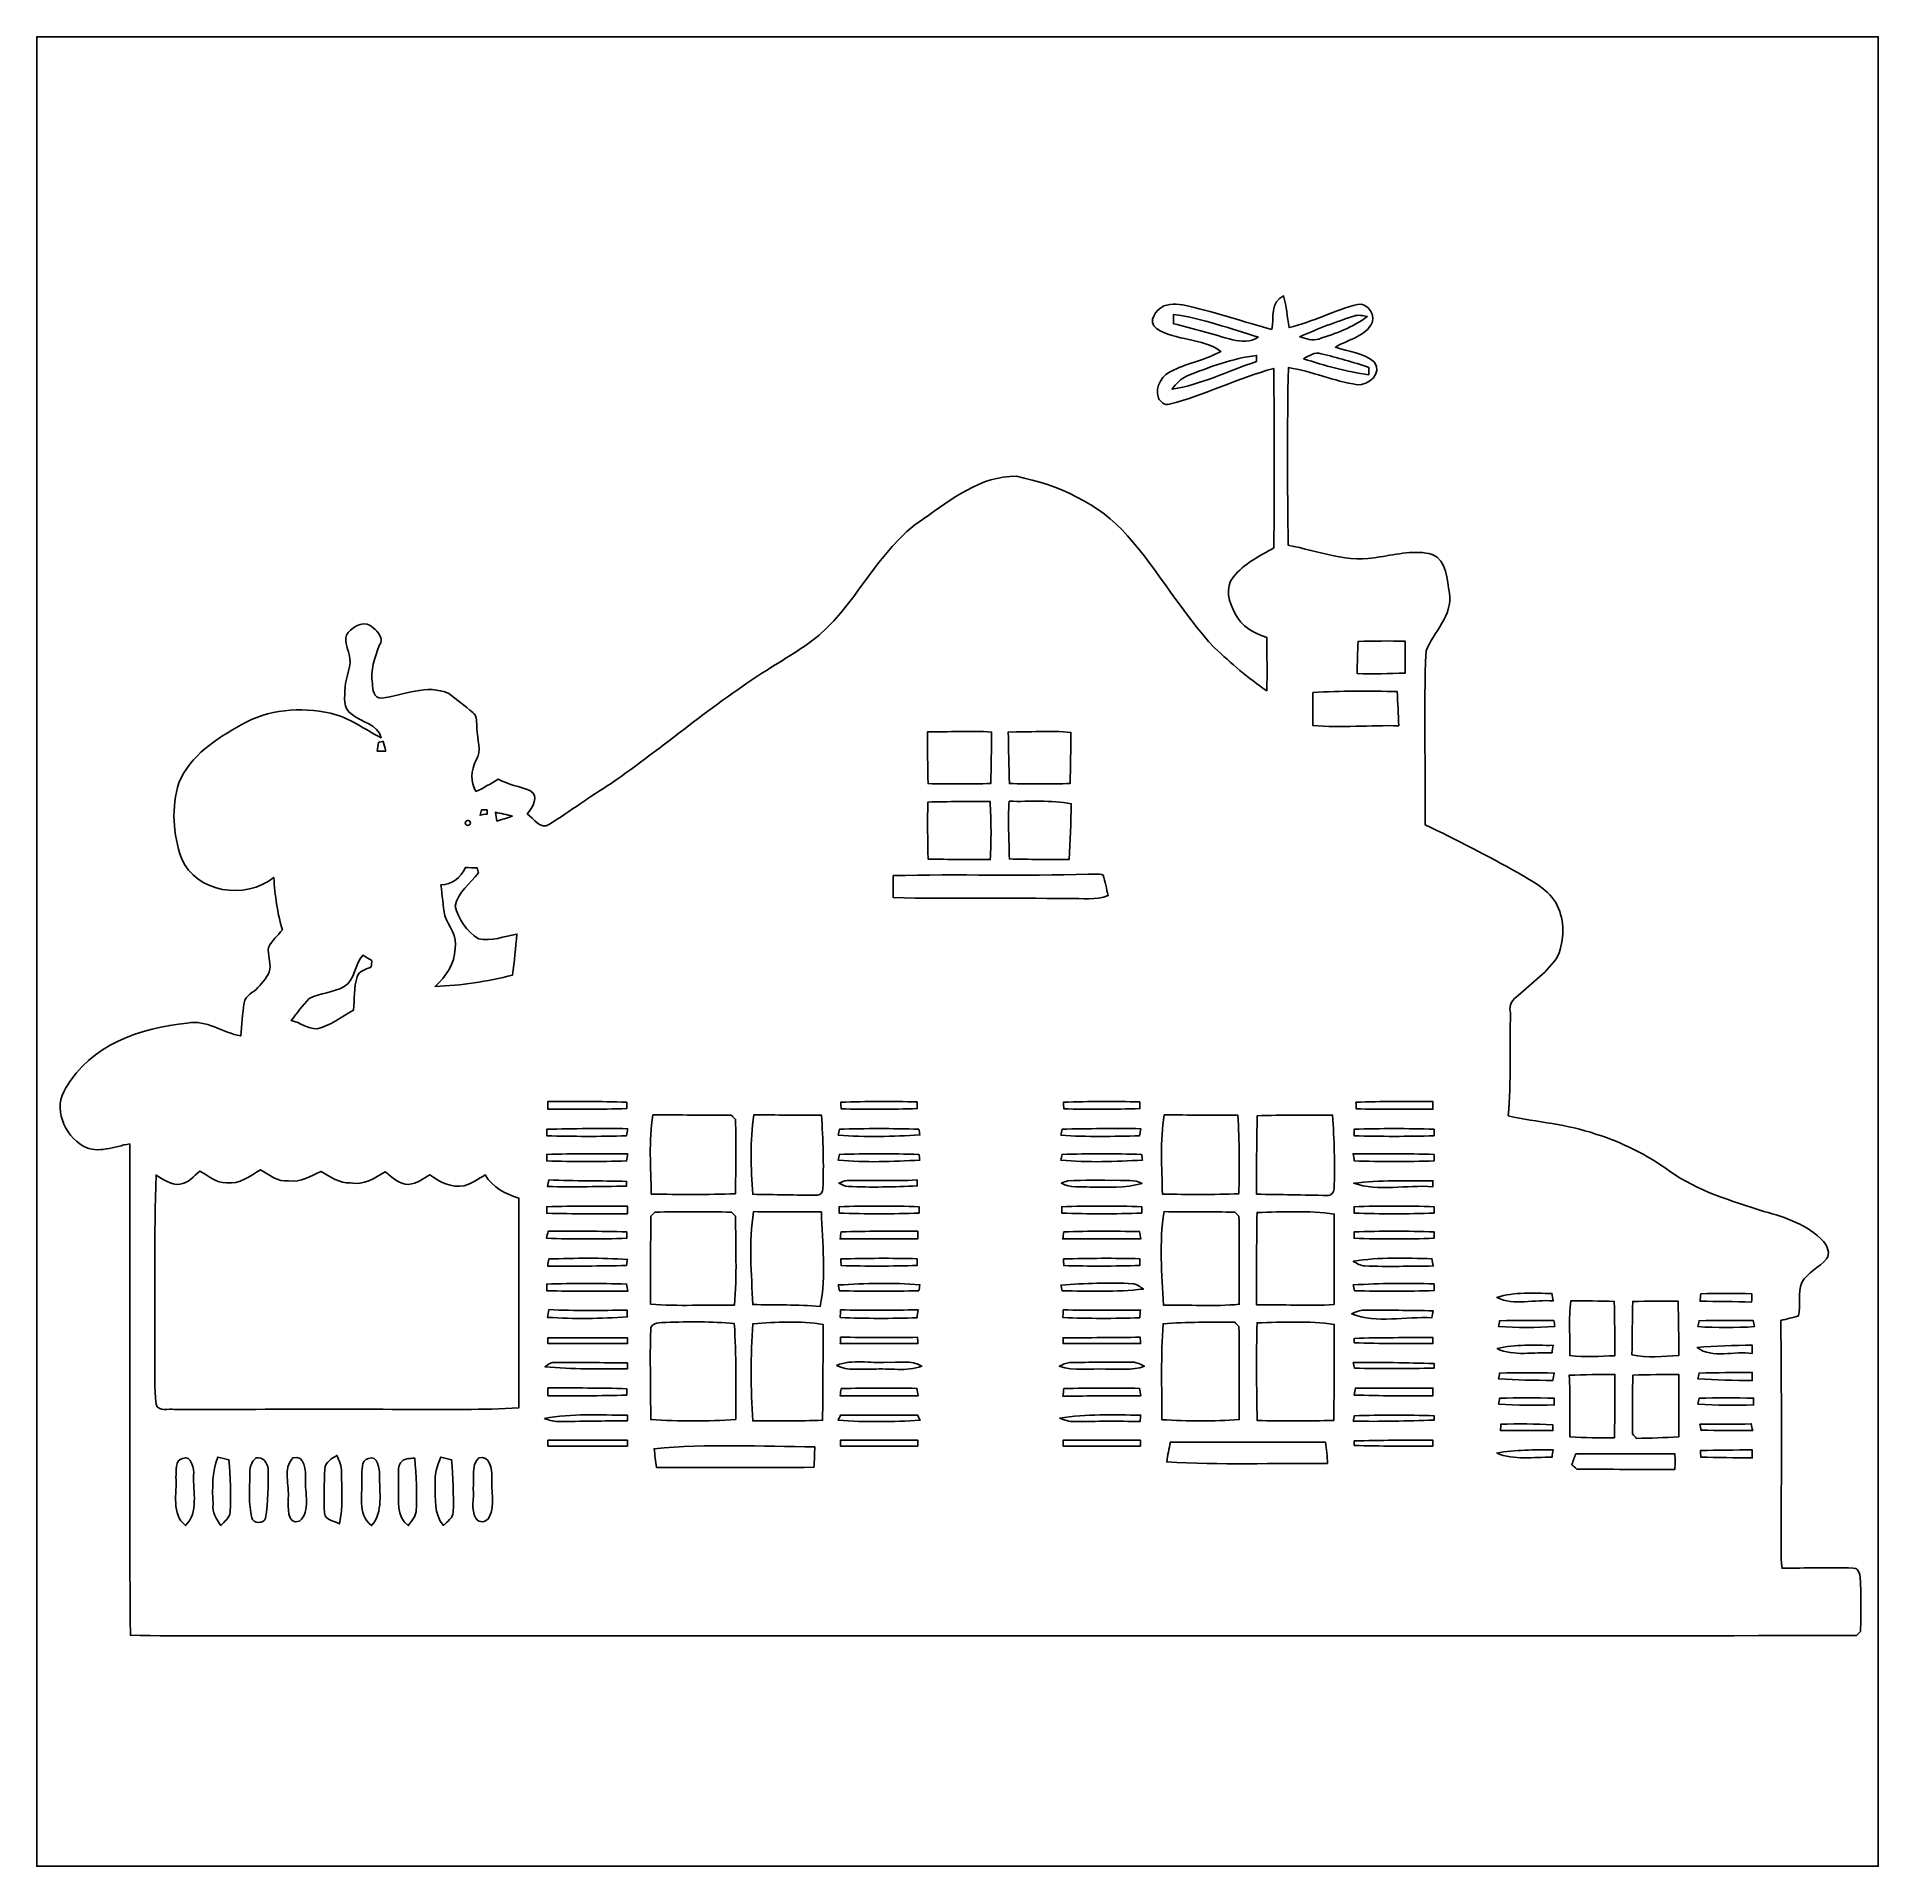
# Model space of a CAD drawing. Header units: centimetres. Extents: x -16.8 to 16.8, y -16.7 to 16.7.
import ezdxf

# ---------------------------------------------------------------- set-up
doc = ezdxf.new("R2010")
doc.units = ezdxf.units.CM
doc.header["$MEASUREMENT"] = 0
doc.layers.add('Layer 1', color=7, linetype='Continuous')

msp = doc.modelspace()

# ---------------------------------------------------------------- linework, layer by layer
at = {"layer": 'Layer 1', "color": 7}
for points, knots in [([(-16.77458, 16.66875), (-16.77458, 16.66875), (16.77458, 16.66875), (16.77458, 16.66875), (16.77458, 16.66875), (16.77458, 16.66875), (16.77458, -16.66875), (16.77458, -16.66875), (16.77458, -16.66875), (16.77458, -16.66875), (-16.77458, -16.66875), (-16.77458, -16.66875), (-16.77458, -16.66875), (-16.77458, -16.66875), (-16.77458, 16.66875), (-16.77458, 16.66875), (-16.77458, 16.66875), (-16.77458, 16.66875), (-16.77458, 16.66875), (-16.77458, 16.66875)], [0, 0, 0, 0, 0.16666667, 0.16666667, 0.16666667, 0.16666667, 0.33333333, 0.33333333, 0.33333333, 0.33333333, 0.5, 0.5, 0.5, 0.5, 0.66666667, 0.66666667, 0.66666667, 0.66666667, 1, 1, 1, 1]), ([(5.72841, 11.33581), (5.22323, 11.47586), (4.7244, 11.63814), (4.21464, 11.75985), (4.21464, 11.75985), (4.06823, 11.80183), (3.90384, 11.81664), (3.75849, 11.76373), (3.75849, 11.76373), (3.61068, 11.69564), (3.4604, 11.48186), (3.62444, 11.35027), (3.62444, 11.35027), (3.97651, 11.1252), (4.45594, 11.18517), (4.79919, 10.93717), (4.79919, 10.93717), (4.52931, 10.78054), (4.21428, 10.7315), (3.93559, 10.59427), (3.93559, 10.59427), (3.73768, 10.5223), (3.58563, 10.2997), (3.66007, 10.08556), (3.66007, 10.08556), (3.70099, 10.02065), (3.77155, 9.94622), (3.85692, 9.97373), (3.85692, 9.97373), (4.50815, 10.13989), (5.11387, 10.45034), (5.76262, 10.62567), (5.76262, 10.62567), (5.77356, 9.53594), (5.76651, 8.44585), (5.76651, 7.35612), (5.76651, 7.35612), (5.50263, 7.20654), (5.22005, 7.06861), (5.02744, 6.8259), (5.02744, 6.8259), (4.86022, 6.63187), (4.95124, 6.35247), (5.06201, 6.15527), (5.06201, 6.15527), (5.16678, 5.92279), (5.40597, 5.80319), (5.63421, 5.72241), (5.63421, 5.72241), (5.6328, 5.39891), (5.65044, 5.07506), (5.63457, 4.75192), (5.63457, 4.75192), (5.29272, 4.9784), (4.98581, 5.25462), (4.68454, 5.53156), (4.68454, 5.53156), (4.09293, 6.16232), (3.66924, 6.92997), (3.09668, 7.57696), (3.09668, 7.57696), (2.58022, 8.17104), (1.83162, 8.50336), (1.07456, 8.65928), (1.07456, 8.65928), (0.42122, 8.67057), (-0.11077, 8.24089), (-0.61842, 7.88705), (-0.61842, 7.88705), (-1.4859, 7.31414), (-1.85067, 6.25757), (-2.67617, 5.64056), (-2.67617, 5.64056), (-2.93299, 5.45818), (-3.20499, 5.29907), (-3.46992, 5.12939), (-3.46992, 5.12939), (-4.45982, 4.5018), (-5.34952, 3.73415), (-6.30873, 3.06352), (-6.30873, 3.06352), (-6.69114, 2.82575), (-7.05556, 2.56046), (-7.43514, 2.31916), (-7.43514, 2.31916), (-7.59883, 2.20274), (-7.72266, 2.43029), (-7.84013, 2.50825), (-7.84013, 2.50825), (-7.741, 2.61267), (-7.61012, 2.84409), (-7.78933, 2.93158), (-7.78933, 2.93158), (-7.97913, 3.00743), (-8.18515, 3.04165), (-8.36683, 3.14078), (-8.36683, 3.14078), (-8.49948, 3.0607), (-8.63247, 2.98062), (-8.77358, 2.91641), (-8.77358, 2.91641), (-8.87377, 3.09139), (-8.86707, 3.29988), (-8.77358, 3.47768), (-8.77358, 3.47768), (-8.66105, 3.66077), (-8.75242, 3.86786), (-8.75771, 4.06435), (-8.75771, 4.06435), (-8.76582, 4.16384), (-8.74254, 4.28766), (-8.8332, 4.35716), (-8.8332, 4.35716), (-8.97714, 4.47216), (-9.11613, 4.59599), (-9.26818, 4.70006), (-9.26818, 4.70006), (-9.67034, 4.88562), (-10.08874, 4.66196), (-10.49338, 4.61574), (-10.49338, 4.61574), (-10.63343, 4.61363), (-10.65953, 4.77344), (-10.65848, 4.88139), (-10.65848, 4.88139), (-10.70575, 5.12445), (-10.61508, 5.35517), (-10.5343, 5.57847), (-10.5343, 5.57847), (-10.43905, 5.71112), (-10.5604, 5.82013), (-10.64401, 5.90127), (-10.64401, 5.90127), (-10.77877, 6.04344), (-11.00138, 5.94042), (-11.10298, 5.81131), (-11.10298, 5.81131), (-11.1947, 5.68854), (-11.11215, 5.54214), (-11.08393, 5.41337), (-11.08393, 5.41337), (-11.02325, 5.207), (-11.14637, 5.01685), (-11.15907, 4.81471), (-11.15907, 4.81471), (-11.16083, 4.64961), (-11.20916, 4.41466), (-11.0296, 4.31871), (-11.0296, 4.31871), (-10.85709, 4.1716), (-10.5604, 4.15043), (-10.50078, 3.89467), (-10.50078, 3.89467), (-10.80664, 4.04883), (-11.08569, 4.26579), (-11.42612, 4.3434), (-11.42612, 4.3434), (-11.9701, 4.46017), (-12.56559, 4.41325), (-13.05348, 4.13209), (-13.05348, 4.13209), (-13.50151, 3.87244), (-13.98129, 3.57823), (-14.18484, 3.07481), (-14.18484, 3.07481), (-14.32772, 2.63102), (-14.29385, 2.13572), (-14.14039, 1.69898), (-14.14039, 1.69898), (-13.87052, 1.06292), (-12.97164, 0.9398), (-12.45694, 1.34867), (-12.45694, 1.34867), (-12.43401, 1.02588), (-12.39696, 0.70309), (-12.29924, 0.39335), (-12.29924, 0.39335), (-12.38956, 0.29175), (-12.49045, 0.19579), (-12.55571, 0.07549), (-12.55571, 0.07549), (-12.56912, -0.05821), (-12.51409, -0.18909), (-12.52714, -0.32314), (-12.52714, -0.32314), (-12.55642, -0.45614), (-12.6619, -0.55563), (-12.74516, -0.65758), (-12.74516, -0.65758), (-12.82947, -0.74789), (-12.97517, -0.79869), (-12.99457, -0.93486), (-12.99457, -0.93486), (-13.02914, -1.13453), (-13.04043, -1.33773), (-13.05913, -1.53952), (-13.05913, -1.53952), (-13.39003, -1.48061), (-13.6846, -1.23578), (-14.03421, -1.30528), (-14.03421, -1.30528), (-14.87699, -1.38501), (-15.80621, -1.7085), (-16.24577, -2.48638), (-16.24577, -2.48638), (-16.48531, -2.84268), (-16.27964, -3.34821), (-15.92756, -3.54506), (-15.92756, -3.54506), (-15.66404, -3.69641), (-15.35853, -3.54894), (-15.08231, -3.50591), (-15.08231, -3.50591), (-15.07243, -6.49111), (-15.09677, -9.47632), (-15.06996, -12.46152), (-15.06996, -12.46152), (-14.1097, -12.48022), (-13.14909, -12.46681), (-12.18847, -12.47069), (-12.18847, -12.47069), (-2.66629, -12.46752), (6.85588, -12.47669), (16.37771, -12.46611), (16.37771, -12.46611), (16.40311, -12.44071), (16.42886, -12.41601), (16.45497, -12.39167), (16.45497, -12.39167), (16.45744, -12.04595), (16.47296, -11.69952), (16.43944, -11.35521), (16.43944, -11.35521), (16.4271, -11.29559), (16.38864, -11.22609), (16.31774, -11.23738), (16.31774, -11.23738), (15.88629, -11.22116), (15.45519, -11.23703), (15.0241, -11.23809), (15.0241, -11.23809), (14.99306, -11.01549), (15.00858, -10.789), (15.00717, -10.56569), (15.00717, -10.56569), (15.01175, -9.28546), (15.01775, -8.00559), (14.99905, -6.72571), (14.99905, -6.72571), (15.107, -6.69643), (15.21672, -6.67491), (15.32431, -6.63893), (15.32431, -6.63893), (15.36524, -6.43996), (15.30914, -6.22335), (15.38111, -6.03038), (15.38111, -6.03038), (15.49047, -5.84941), (15.69861, -5.7598), (15.83337, -5.60246), (15.83337, -5.60246), (15.9071, -5.50651), (15.84925, -5.36257), (15.77799, -5.28214), (15.77799, -5.28214), (15.49224, -4.9784), (15.08407, -4.84576), (14.69425, -4.73639), (14.69425, -4.73639), (14.09947, -4.54448), (13.48317, -4.36739), (12.96846, -3.99909), (12.96846, -3.99909), (12.56065, -3.70452), (12.10804, -3.47521), (11.6272, -3.32705), (11.6272, -3.32705), (11.11179, -3.14748), (10.56464, -3.10903), (10.03406, -2.99755), (10.03406, -2.99755), (10.08944, -2.36961), (10.05699, -1.73919), (10.07604, -1.11054), (10.07604, -1.11054), (10.03371, -0.97825), (10.1219, -0.86889), (10.21786, -0.80045), (10.21786, -0.80045), (10.46762, -0.56903), (10.76149, -0.37289), (10.9407, -0.07655), (10.9407, -0.07655), (11.05464, 0.21202), (11.06382, 0.55668), (10.928, 0.83961), (10.928, 0.83961), (10.78371, 1.12748), (10.47785, 1.27388), (10.2168, 1.43369), (10.2168, 1.43369), (9.65941, 1.74166), (9.09426, 2.03588), (8.51923, 2.30999), (8.51923, 2.30999), (8.53511, 3.3655), (8.48854, 4.42242), (8.53793, 5.47652), (8.53793, 5.47652), (8.67375, 5.83283), (9.02547, 6.11258), (8.96338, 6.53062), (8.96338, 6.53062), (8.91646, 6.76839), (8.92034, 7.12893), (8.64905, 7.23688), (8.64905, 7.23688), (8.33755, 7.32367), (8.00735, 7.23688), (7.69655, 7.19138), (7.69655, 7.19138), (7.12964, 7.06684), (6.57613, 7.29756), (6.02686, 7.40481), (6.02686, 7.40481), (6.00816, 8.48325), (6.00428, 9.56239), (6.02932, 10.64048), (6.02932, 10.64048), (6.45654, 10.57416), (6.85765, 10.39213), (7.28557, 10.32969), (7.28557, 10.32969), (7.48982, 10.31169), (7.73959, 10.53359), (7.59848, 10.7382), (7.59848, 10.7382), (7.40445, 10.91353), (7.12611, 10.93329), (6.88587, 11.01231), (6.88587, 11.01231), (7.10036, 11.14813), (7.38117, 11.18976), (7.53181, 11.41271), (7.53181, 11.41271), (7.64293, 11.57464), (7.48171, 11.83005), (7.28909, 11.79266), (7.28909, 11.79266), (6.86259, 11.684), (6.46924, 11.47269), (6.04132, 11.36932), (6.04132, 11.36932), (6.01063, 11.563), (5.99122, 11.75844), (5.94254, 11.94823), (5.94254, 11.94823), (5.69948, 11.8424), (5.76545, 11.55171), (5.72841, 11.33581)], [0, 0, 0, 0, 0.01098901, 0.01098901, 0.01098901, 0.01098901, 0.02197802, 0.02197802, 0.02197802, 0.02197802, 0.03296703, 0.03296703, 0.03296703, 0.03296703, 0.04395604, 0.04395604, 0.04395604, 0.04395604, 0.05494505, 0.05494505, 0.05494505, 0.05494505, 0.06593407, 0.06593407, 0.06593407, 0.06593407, 0.07692308, 0.07692308, 0.07692308, 0.07692308, 0.08791209, 0.08791209, 0.08791209, 0.08791209, 0.0989011, 0.0989011, 0.0989011, 0.0989011, 0.10989011, 0.10989011, 0.10989011, 0.10989011, 0.12087912, 0.12087912, 0.12087912, 0.12087912, 0.13186813, 0.13186813, 0.13186813, 0.13186813, 0.14285714, 0.14285714, 0.14285714, 0.14285714, 0.15384615, 0.15384615, 0.15384615, 0.15384615, 0.16483516, 0.16483516, 0.16483516, 0.16483516, 0.17582418, 0.17582418, 0.17582418, 0.17582418, 0.18681319, 0.18681319, 0.18681319, 0.18681319, 0.1978022, 0.1978022, 0.1978022, 0.1978022, 0.20879121, 0.20879121, 0.20879121, 0.20879121, 0.21978022, 0.21978022, 0.21978022, 0.21978022, 0.23076923, 0.23076923, 0.23076923, 0.23076923, 0.24175824, 0.24175824, 0.24175824, 0.24175824, 0.25274725, 0.25274725, 0.25274725, 0.25274725, 0.26373626, 0.26373626, 0.26373626, 0.26373626, 0.27472527, 0.27472527, 0.27472527, 0.27472527, 0.28571429, 0.28571429, 0.28571429, 0.28571429, 0.2967033, 0.2967033, 0.2967033, 0.2967033, 0.30769231, 0.30769231, 0.30769231, 0.30769231, 0.31868132, 0.31868132, 0.31868132, 0.31868132, 0.32967033, 0.32967033, 0.32967033, 0.32967033, 0.34065934, 0.34065934, 0.34065934, 0.34065934, 0.35164835, 0.35164835, 0.35164835, 0.35164835, 0.36263736, 0.36263736, 0.36263736, 0.36263736, 0.37362637, 0.37362637, 0.37362637, 0.37362637, 0.38461538, 0.38461538, 0.38461538, 0.38461538, 0.3956044, 0.3956044, 0.3956044, 0.3956044, 0.40659341, 0.40659341, 0.40659341, 0.40659341, 0.41758242, 0.41758242, 0.41758242, 0.41758242, 0.42857143, 0.42857143, 0.42857143, 0.42857143, 0.43956044, 0.43956044, 0.43956044, 0.43956044, 0.45054945, 0.45054945, 0.45054945, 0.45054945, 0.46153846, 0.46153846, 0.46153846, 0.46153846, 0.47252747, 0.47252747, 0.47252747, 0.47252747, 0.48351648, 0.48351648, 0.48351648, 0.48351648, 0.49450549, 0.49450549, 0.49450549, 0.49450549, 0.50549451, 0.50549451, 0.50549451, 0.50549451, 0.51648352, 0.51648352, 0.51648352, 0.51648352, 0.52747253, 0.52747253, 0.52747253, 0.52747253, 0.53846154, 0.53846154, 0.53846154, 0.53846154, 0.54945055, 0.54945055, 0.54945055, 0.54945055, 0.56043956, 0.56043956, 0.56043956, 0.56043956, 0.57142857, 0.57142857, 0.57142857, 0.57142857, 0.58241758, 0.58241758, 0.58241758, 0.58241758, 0.59340659, 0.59340659, 0.59340659, 0.59340659, 0.6043956, 0.6043956, 0.6043956, 0.6043956, 0.61538462, 0.61538462, 0.61538462, 0.61538462, 0.62637363, 0.62637363, 0.62637363, 0.62637363, 0.63736264, 0.63736264, 0.63736264, 0.63736264, 0.64835165, 0.64835165, 0.64835165, 0.64835165, 0.65934066, 0.65934066, 0.65934066, 0.65934066, 0.67032967, 0.67032967, 0.67032967, 0.67032967, 0.68131868, 0.68131868, 0.68131868, 0.68131868, 0.69230769, 0.69230769, 0.69230769, 0.69230769, 0.7032967, 0.7032967, 0.7032967, 0.7032967, 0.71428571, 0.71428571, 0.71428571, 0.71428571, 0.72527473, 0.72527473, 0.72527473, 0.72527473, 0.73626374, 0.73626374, 0.73626374, 0.73626374, 0.74725275, 0.74725275, 0.74725275, 0.74725275, 0.75824176, 0.75824176, 0.75824176, 0.75824176, 0.76923077, 0.76923077, 0.76923077, 0.76923077, 0.78021978, 0.78021978, 0.78021978, 0.78021978, 0.79120879, 0.79120879, 0.79120879, 0.79120879, 0.8021978, 0.8021978, 0.8021978, 0.8021978, 0.81318681, 0.81318681, 0.81318681, 0.81318681, 0.82417582, 0.82417582, 0.82417582, 0.82417582, 0.83516484, 0.83516484, 0.83516484, 0.83516484, 0.84615385, 0.84615385, 0.84615385, 0.84615385, 0.85714286, 0.85714286, 0.85714286, 0.85714286, 0.86813187, 0.86813187, 0.86813187, 0.86813187, 0.87912088, 0.87912088, 0.87912088, 0.87912088, 0.89010989, 0.89010989, 0.89010989, 0.89010989, 0.9010989, 0.9010989, 0.9010989, 0.9010989, 0.91208791, 0.91208791, 0.91208791, 0.91208791, 0.92307692, 0.92307692, 0.92307692, 0.92307692, 0.93406593, 0.93406593, 0.93406593, 0.93406593, 0.94505495, 0.94505495, 0.94505495, 0.94505495, 0.95604396, 0.95604396, 0.95604396, 0.95604396, 0.96703297, 0.96703297, 0.96703297, 0.96703297, 0.97802198, 0.97802198, 0.97802198, 0.97802198, 1, 1, 1, 1]), ([(3.93559, 11.60956), (4.46581, 11.54218), (4.96782, 11.34498), (5.47829, 11.19646), (5.47829, 11.19646), (5.34247, 11.10227), (5.1689, 11.10827), (5.01509, 11.14848), (5.01509, 11.14848), (4.65384, 11.24585), (4.29542, 11.35168), (3.93277, 11.44129), (3.93277, 11.44129), (3.93347, 11.49738), (3.93418, 11.55347), (3.93559, 11.60956)], [0, 0, 0, 0, 0.2, 0.2, 0.2, 0.2, 0.4, 0.4, 0.4, 0.4, 0.6, 0.6, 0.6, 0.6, 1, 1, 1, 1]), ([(7.22418, 11.58028), (7.30321, 11.60956), (7.38681, 11.58452), (7.46619, 11.57005), (7.46619, 11.57005), (7.20196, 11.37638), (6.89187, 11.25926), (6.58177, 11.16189), (6.58177, 11.16189), (6.46536, 11.12273), (6.34647, 11.16894), (6.2357, 11.20316), (6.2357, 11.20316), (6.55779, 11.3471), (6.88834, 11.47198), (7.22418, 11.58028)], [0, 0, 0, 0, 0.2, 0.2, 0.2, 0.2, 0.4, 0.4, 0.4, 0.4, 0.6, 0.6, 0.6, 0.6, 1, 1, 1, 1]), ([(4.18394, 10.48808), (4.59211, 10.65424), (5.01015, 10.8077), (5.45006, 10.86344), (5.45006, 10.86344), (5.44865, 10.83486), (5.44618, 10.77771), (5.44512, 10.74949), (5.44512, 10.74949), (4.93148, 10.58898), (4.44571, 10.32686), (3.90948, 10.24749), (3.90948, 10.24749), (3.98568, 10.34309), (4.06682, 10.44222), (4.18394, 10.48808)], [0, 0, 0, 0, 0.2, 0.2, 0.2, 0.2, 0.4, 0.4, 0.4, 0.4, 0.6, 0.6, 0.6, 0.6, 1, 1, 1, 1]), ([(6.30308, 10.80135), (6.40045, 10.85497), (6.50663, 10.93047), (6.62411, 10.89413), (6.62411, 10.89413), (6.91797, 10.82287), (7.20972, 10.73926), (7.49688, 10.64225), (7.49688, 10.64225), (7.49617, 10.60944), (7.49547, 10.54312), (7.49512, 10.50996), (7.49512, 10.50996), (7.08907, 10.56464), (6.69255, 10.67858), (6.30308, 10.80135)], [0, 0, 0, 0, 0.2, 0.2, 0.2, 0.2, 0.4, 0.4, 0.4, 0.4, 0.6, 0.6, 0.6, 0.6, 1, 1, 1, 1]), ([(7.29721, 5.65221), (7.58331, 5.65785), (7.86977, 5.66103), (8.15622, 5.65573), (8.15622, 5.65573), (8.15763, 5.46135), (8.15763, 5.26697), (8.15657, 5.07259), (8.15657, 5.07259), (7.86447, 5.06801), (7.57273, 5.04931), (7.28133, 5.0673), (7.28133, 5.0673), (7.28521, 5.26239), (7.29051, 5.45747), (7.29721, 5.65221)], [0, 0, 0, 0, 0.2, 0.2, 0.2, 0.2, 0.4, 0.4, 0.4, 0.4, 0.6, 0.6, 0.6, 0.6, 1, 1, 1, 1]), ([(6.47453, 4.7184), (6.98606, 4.75333), (7.49935, 4.75015), (8.01194, 4.73604), (8.01194, 4.73604), (8.02076, 4.52896), (8.03663, 4.32118), (8.03945, 4.11339), (8.03945, 4.11339), (7.51699, 4.12856), (6.99206, 4.07), (6.47136, 4.12009), (6.47136, 4.12009), (6.47206, 4.31976), (6.47277, 4.51908), (6.47453, 4.7184)], [0, 0, 0, 0, 0.2, 0.2, 0.2, 0.2, 0.4, 0.4, 0.4, 0.4, 0.6, 0.6, 0.6, 0.6, 1, 1, 1, 1]), ([(-0.54892, 4.00262), (-0.15946, 3.99591), (0.23177, 4.03049), (0.62054, 3.99803), (0.62054, 3.99803), (0.61807, 3.68582), (0.61454, 3.37361), (0.60607, 3.06141), (0.60607, 3.06141), (0.22542, 3.05188), (-0.15522, 3.05118), (-0.53552, 3.05964), (-0.53552, 3.05964), (-0.54398, 3.37432), (-0.54716, 3.68829), (-0.54892, 4.00262)], [0, 0, 0, 0, 0.2, 0.2, 0.2, 0.2, 0.4, 0.4, 0.4, 0.4, 0.6, 0.6, 0.6, 0.6, 1, 1, 1, 1]), ([(0.92534, 4.0005), (1.30528, 3.99556), (1.68804, 4.03154), (2.06728, 3.99344), (2.06728, 3.99344), (2.06446, 3.683), (2.06057, 3.3722), (2.05246, 3.06141), (2.05246, 3.06141), (1.68381, 3.05223), (1.31516, 3.05223), (0.94721, 3.06141), (0.94721, 3.06141), (0.93804, 3.37467), (0.92957, 3.68723), (0.92534, 4.0005)], [0, 0, 0, 0, 0.2, 0.2, 0.2, 0.2, 0.4, 0.4, 0.4, 0.4, 0.6, 0.6, 0.6, 0.6, 1, 1, 1, 1]), ([(-10.55088, 3.80965), (-10.52901, 3.81494), (-10.48526, 3.82482), (-10.46339, 3.82976), (-10.46339, 3.82976), (-10.44822, 3.77119), (-10.43234, 3.71263), (-10.41718, 3.65372), (-10.41718, 3.65372), (-10.46868, 3.65301), (-10.51983, 3.65266), (-10.57099, 3.65196), (-10.57099, 3.65196), (-10.56464, 3.70487), (-10.55793, 3.75744), (-10.55088, 3.80965)], [0, 0, 0, 0, 0.2, 0.2, 0.2, 0.2, 0.4, 0.4, 0.4, 0.4, 0.6, 0.6, 0.6, 0.6, 1, 1, 1, 1]), ([(-0.5401, 2.72274), (-0.16298, 2.73332), (0.21449, 2.73509), (0.59231, 2.73473), (0.59231, 2.73473), (0.61454, 2.38231), (0.61701, 2.02847), (0.59619, 1.67534), (0.59619, 1.67534), (0.21837, 1.67499), (-0.1591, 1.67605), (-0.53658, 1.68487), (-0.53658, 1.68487), (-0.54504, 2.03094), (-0.54822, 2.37702), (-0.5401, 2.72274)], [0, 0, 0, 0, 0.2, 0.2, 0.2, 0.2, 0.4, 0.4, 0.4, 0.4, 0.6, 0.6, 0.6, 0.6, 1, 1, 1, 1]), ([(0.94227, 2.73861), (1.31798, 2.72627), (1.70145, 2.76684), (2.07257, 2.69134), (2.07257, 2.69134), (2.06551, 2.35268), (2.0574, 2.01366), (2.03376, 1.67499), (2.03376, 1.67499), (1.67076, 1.67534), (1.3081, 1.67711), (0.9458, 1.68663), (0.9458, 1.68663), (0.93909, 2.03694), (0.91405, 2.38866), (0.94227, 2.73861)], [0, 0, 0, 0, 0.2, 0.2, 0.2, 0.2, 0.4, 0.4, 0.4, 0.4, 0.6, 0.6, 0.6, 0.6, 1, 1, 1, 1]), ([(-8.93621, 2.38442), (-8.88083, 2.40877), (-8.84837, 2.31563), (-8.90729, 2.30046), (-8.90729, 2.30046), (-8.96303, 2.27718), (-8.99478, 2.36855), (-8.93621, 2.38442)], [0, 0, 0, 0, 0.33333333, 0.33333333, 0.33333333, 0.33333333, 1, 1, 1, 1]), ([(-8.67551, 2.58128), (-8.64094, 2.58092), (-8.60601, 2.57986), (-8.57144, 2.57881), (-8.57144, 2.57881), (-8.57074, 2.56046), (-8.56933, 2.52342), (-8.56827, 2.50508), (-8.56827, 2.50508), (-8.61201, 2.49802), (-8.65576, 2.49096), (-8.69915, 2.48356), (-8.69915, 2.48356), (-8.69315, 2.50825), (-8.68151, 2.55693), (-8.67551, 2.58128)], [0, 0, 0, 0, 0.2, 0.2, 0.2, 0.2, 0.4, 0.4, 0.4, 0.4, 0.6, 0.6, 0.6, 0.6, 1, 1, 1, 1]), ([(-8.41869, 2.53647), (-8.31709, 2.51778), (-8.21231, 2.49237), (-8.11107, 2.46733), (-8.11107, 2.46733), (-8.20279, 2.4317), (-8.29874, 2.4063), (-8.39258, 2.37772), (-8.39258, 2.37772), (-8.4014, 2.43064), (-8.41022, 2.48356), (-8.41869, 2.53647)], [0, 0, 0, 0, 0.25, 0.25, 0.25, 0.25, 0.5, 0.5, 0.5, 0.5, 1, 1, 1, 1]), ([(-8.96655, 1.53), (-8.91223, 1.52788), (-8.80357, 1.524), (-8.74924, 1.52224), (-8.74924, 1.52224), (-8.74395, 1.49931), (-8.73337, 1.4538), (-8.72843, 1.43122), (-8.72843, 1.43122), (-8.87801, 1.24319), (-9.10449, 1.07597), (-9.1507, 0.82903), (-9.1507, 0.82903), (-9.09638, 0.59231), (-8.93939, 0.35772), (-8.72702, 0.23354), (-8.72702, 0.23354), (-8.49383, 0.17286), (-8.25818, 0.28046), (-8.02746, 0.31679), (-8.02746, 0.31679), (-8.05109, 0.06773), (-8.07508, -0.18168), (-8.10754, -0.43004), (-8.10754, -0.43004), (-8.56827, -0.54681), (-9.04169, -0.62159), (-9.51724, -0.635), (-9.51724, -0.635), (-9.32744, -0.45297), (-9.1507, -0.22225), (-9.15529, 0.05397), (-9.15529, 0.05397), (-9.10167, 0.28046), (-9.26853, 0.45367), (-9.34014, 0.65017), (-9.34014, 0.65017), (-9.3786, 0.83608), (-9.38177, 1.02588), (-9.41458, 1.21214), (-9.41458, 1.21214), (-9.20186, 1.21638), (-9.05122, 1.34973), (-8.96655, 1.53)], [0, 0, 0, 0, 0.08333333, 0.08333333, 0.08333333, 0.08333333, 0.16666667, 0.16666667, 0.16666667, 0.16666667, 0.25, 0.25, 0.25, 0.25, 0.33333333, 0.33333333, 0.33333333, 0.33333333, 0.41666667, 0.41666667, 0.41666667, 0.41666667, 0.5, 0.5, 0.5, 0.5, 0.58333333, 0.58333333, 0.58333333, 0.58333333, 0.66666667, 0.66666667, 0.66666667, 0.66666667, 0.75, 0.75, 0.75, 0.75, 0.83333333, 0.83333333, 0.83333333, 0.83333333, 1, 1, 1, 1]), ([(2.38196, 1.40794), (2.46592, 1.40264), (2.56963, 1.42487), (2.65465, 1.39312), (2.65465, 1.39312), (2.69381, 1.27176), (2.71498, 1.14406), (2.74532, 1.01988), (2.74532, 1.01988), (2.51919, 0.92287), (2.26589, 0.97684), (2.02847, 0.96414), (2.02847, 0.96414), (0.96238, 0.98143), (-0.10407, 0.95532), (-1.17016, 0.98143), (-1.17016, 0.98143), (-1.17122, 1.11548), (-1.17122, 1.24883), (-1.17016, 1.38218), (-1.17016, 1.38218), (0.01376, 1.41252), (1.19803, 1.37336), (2.38196, 1.40794)], [0, 0, 0, 0, 0.14285714, 0.14285714, 0.14285714, 0.14285714, 0.28571429, 0.28571429, 0.28571429, 0.28571429, 0.42857143, 0.42857143, 0.42857143, 0.42857143, 0.57142857, 0.57142857, 0.57142857, 0.57142857, 0.71428571, 0.71428571, 0.71428571, 0.71428571, 1, 1, 1, 1]), ([(-11.17776, -0.63923), (-10.96716, -0.52105), (-10.99079, -0.23636), (-10.83522, -0.06844), (-10.83522, -0.06844), (-10.78054, -0.09984), (-10.72586, -0.13194), (-10.67082, -0.16404), (-10.67082, -0.16404), (-10.674, -0.20179), (-10.67682, -0.23989), (-10.67999, -0.27799), (-10.67999, -0.27799), (-10.77136, -0.32703), (-10.9033, -0.34678), (-10.93682, -0.46073), (-10.93682, -0.46073), (-11.00455, -0.65476), (-10.98021, -0.86819), (-11.00773, -1.06962), (-11.00773, -1.06962), (-11.22221, -1.19274), (-11.42753, -1.35255), (-11.67201, -1.41076), (-11.67201, -1.41076), (-11.83781, -1.41041), (-11.97998, -1.29187), (-12.13838, -1.25836), (-12.13838, -1.25836), (-12.03254, -1.12183), (-11.92989, -0.98108), (-11.81206, -0.85549), (-11.81206, -0.85549), (-11.61274, -0.75459), (-11.37179, -0.75494), (-11.17776, -0.63923)], [0, 0, 0, 0, 0.1, 0.1, 0.1, 0.1, 0.2, 0.2, 0.2, 0.2, 0.3, 0.3, 0.3, 0.3, 0.4, 0.4, 0.4, 0.4, 0.5, 0.5, 0.5, 0.5, 0.6, 0.6, 0.6, 0.6, 0.7, 0.7, 0.7, 0.7, 0.8, 0.8, 0.8, 0.8, 1, 1, 1, 1]), ([(-7.46125, -2.73332), (-6.98288, -2.73262), (-6.50452, -2.73156), (-6.0265, -2.74602), (-6.0265, -2.74602), (-6.0265, -2.78483), (-6.0265, -2.82399), (-6.0265, -2.86314), (-6.0265, -2.86314), (-6.50452, -2.87761), (-6.98288, -2.8762), (-7.46125, -2.87584), (-7.46125, -2.87584), (-7.46125, -2.82822), (-7.46125, -2.78059), (-7.46125, -2.73332)], [0, 0, 0, 0, 0.2, 0.2, 0.2, 0.2, 0.4, 0.4, 0.4, 0.4, 0.6, 0.6, 0.6, 0.6, 1, 1, 1, 1]), ([(-5.55096, -2.97744), (-5.0733, -2.97921), (-4.59599, -2.98062), (-4.11833, -2.98556), (-4.11833, -2.98556), (-4.09328, -3.01025), (-4.06859, -3.03495), (-4.04319, -3.05964), (-4.04319, -3.05964), (-4.03825, -3.51155), (-4.03578, -3.96416), (-4.04671, -4.41607), (-4.04671, -4.41607), (-4.55789, -4.43089), (-5.06942, -4.43159), (-5.58059, -4.41925), (-5.58059, -4.41925), (-5.58588, -3.93947), (-5.62857, -3.45334), (-5.55096, -2.97744)], [0, 0, 0, 0, 0.16666667, 0.16666667, 0.16666667, 0.16666667, 0.33333333, 0.33333333, 0.33333333, 0.33333333, 0.5, 0.5, 0.5, 0.5, 0.66666667, 0.66666667, 0.66666667, 0.66666667, 1, 1, 1, 1]), ([(-3.71193, -2.97815), (-3.30094, -2.97991), (-2.88996, -2.98062), (-2.47862, -2.98168), (-2.47862, -2.98168), (-2.4511, -3.42794), (-2.4324, -3.87597), (-2.45322, -4.32294), (-2.45322, -4.32294), (-2.4511, -4.37797), (-2.48955, -4.43759), (-2.54811, -4.44006), (-2.54811, -4.44006), (-2.94252, -4.44253), (-3.33693, -4.42771), (-3.73098, -4.42524), (-3.73098, -4.42524), (-3.76167, -3.9437), (-3.78495, -3.45687), (-3.71193, -2.97815)], [0, 0, 0, 0, 0.16666667, 0.16666667, 0.16666667, 0.16666667, 0.33333333, 0.33333333, 0.33333333, 0.33333333, 0.5, 0.5, 0.5, 0.5, 0.66666667, 0.66666667, 0.66666667, 0.66666667, 1, 1, 1, 1]), ([(-2.12302, -2.74567), (-1.66088, -2.73156), (-1.19803, -2.72909), (-0.73554, -2.74214), (-0.73554, -2.74214), (-0.73519, -2.78236), (-0.73484, -2.82293), (-0.73448, -2.8635), (-0.73448, -2.8635), (-1.19698, -2.87726), (-1.65982, -2.87973), (-2.12196, -2.86703), (-2.12196, -2.86703), (-2.12266, -2.82646), (-2.12302, -2.78589), (-2.12302, -2.74567)], [0, 0, 0, 0, 0.2, 0.2, 0.2, 0.2, 0.4, 0.4, 0.4, 0.4, 0.6, 0.6, 0.6, 0.6, 1, 1, 1, 1]), ([(1.93393, -2.74567), (2.39607, -2.73156), (2.85891, -2.72909), (3.3214, -2.74214), (3.3214, -2.74214), (3.32176, -2.78236), (3.32211, -2.82293), (3.32246, -2.8635), (3.32246, -2.8635), (2.85997, -2.87726), (2.39713, -2.87973), (1.93499, -2.86703), (1.93499, -2.86703), (1.93428, -2.82646), (1.93393, -2.78589), (1.93393, -2.74567)], [0, 0, 0, 0, 0.2, 0.2, 0.2, 0.2, 0.4, 0.4, 0.4, 0.4, 0.6, 0.6, 0.6, 0.6, 1, 1, 1, 1]), ([(3.76696, -2.97815), (4.21358, -2.97991), (4.65984, -2.98097), (5.10646, -2.98168), (5.10646, -2.98168), (5.13786, -3.45899), (5.13927, -3.93806), (5.12551, -4.41643), (5.12551, -4.41643), (4.66125, -4.42948), (4.19664, -4.43159), (3.73239, -4.41995), (3.73239, -4.41995), (3.72639, -3.94018), (3.68653, -3.45369), (3.76696, -2.97815)], [0, 0, 0, 0, 0.2, 0.2, 0.2, 0.2, 0.4, 0.4, 0.4, 0.4, 0.6, 0.6, 0.6, 0.6, 1, 1, 1, 1]), ([(5.46135, -2.99191), (5.91891, -2.97921), (6.37681, -2.97921), (6.83472, -2.98097), (6.83472, -2.98097), (6.86223, -3.42759), (6.88058, -3.87562), (6.86012, -4.32294), (6.86012, -4.32294), (6.86435, -4.39208), (6.80261, -4.45241), (6.73382, -4.44606), (6.73382, -4.44606), (6.30555, -4.43971), (5.87763, -4.42489), (5.44971, -4.42489), (5.44971, -4.42489), (5.44901, -3.94688), (5.44795, -3.46922), (5.46135, -2.99191)], [0, 0, 0, 0, 0.16666667, 0.16666667, 0.16666667, 0.16666667, 0.33333333, 0.33333333, 0.33333333, 0.33333333, 0.5, 0.5, 0.5, 0.5, 0.66666667, 0.66666667, 0.66666667, 0.66666667, 1, 1, 1, 1]), ([(7.26052, -2.74602), (7.72689, -2.73156), (8.19362, -2.73262), (8.66069, -2.73368), (8.66069, -2.73368), (8.66034, -2.78059), (8.66034, -2.82787), (8.66069, -2.87549), (8.66069, -2.87549), (8.19432, -2.87443), (7.72795, -2.88008), (7.26193, -2.86703), (7.26193, -2.86703), (7.26122, -2.82646), (7.26087, -2.78589), (7.26052, -2.74602)], [0, 0, 0, 0, 0.2, 0.2, 0.2, 0.2, 0.4, 0.4, 0.4, 0.4, 0.6, 0.6, 0.6, 0.6, 1, 1, 1, 1]), ([(-7.48489, -3.23991), (-6.99382, -3.22474), (-6.50205, -3.22615), (-6.01063, -3.22862), (-6.01063, -3.22862), (-6.01733, -3.27166), (-6.02368, -3.3147), (-6.03038, -3.35844), (-6.03038, -3.35844), (-6.5151, -3.37256), (-7.00017, -3.37291), (-7.48489, -3.35739), (-7.48489, -3.35739), (-7.48524, -3.31787), (-7.48524, -3.27872), (-7.48489, -3.23991)], [0, 0, 0, 0, 0.2, 0.2, 0.2, 0.2, 0.4, 0.4, 0.4, 0.4, 0.6, 0.6, 0.6, 0.6, 1, 1, 1, 1]), ([(-2.15265, -3.23779), (-1.6704, -3.22439), (-1.1878, -3.22439), (-0.7052, -3.23815), (-0.7052, -3.23815), (-0.70026, -3.2639), (-0.68968, -3.31576), (-0.68474, -3.34186), (-0.68474, -3.34186), (-1.17969, -3.37361), (-1.67781, -3.38737), (-2.17276, -3.34574), (-2.17276, -3.34574), (-2.16747, -3.31893), (-2.15759, -3.26461), (-2.15265, -3.23779)], [0, 0, 0, 0, 0.2, 0.2, 0.2, 0.2, 0.4, 0.4, 0.4, 0.4, 0.6, 0.6, 0.6, 0.6, 1, 1, 1, 1]), ([(1.90429, -3.23815), (2.38266, -3.2258), (2.86103, -3.22651), (3.33939, -3.22862), (3.33939, -3.22862), (3.33199, -3.27166), (3.32493, -3.31505), (3.31787, -3.35844), (3.31787, -3.35844), (2.84021, -3.36903), (2.36079, -3.3849), (1.88419, -3.34574), (1.88419, -3.34574), (1.88948, -3.31893), (1.89936, -3.26496), (1.90429, -3.23815)], [0, 0, 0, 0, 0.2, 0.2, 0.2, 0.2, 0.4, 0.4, 0.4, 0.4, 0.6, 0.6, 0.6, 0.6, 1, 1, 1, 1]), ([(7.22595, -3.23956), (7.71172, -3.22368), (8.1982, -3.22368), (8.68433, -3.23956), (8.68433, -3.23956), (8.68433, -3.27872), (8.68433, -3.31787), (8.68433, -3.35739), (8.68433, -3.35739), (8.1982, -3.37291), (7.71172, -3.37291), (7.22595, -3.35739), (7.22595, -3.35739), (7.22524, -3.31787), (7.22524, -3.27872), (7.22595, -3.23956)], [0, 0, 0, 0, 0.2, 0.2, 0.2, 0.2, 0.4, 0.4, 0.4, 0.4, 0.6, 0.6, 0.6, 0.6, 1, 1, 1, 1]), ([(-7.48489, -3.69852), (-6.99382, -3.68335), (-6.50205, -3.68476), (-6.01063, -3.68723), (-6.01063, -3.68723), (-6.01733, -3.73027), (-6.02368, -3.77331), (-6.03038, -3.81706), (-6.03038, -3.81706), (-6.5151, -3.83117), (-7.00017, -3.83152), (-7.48489, -3.816), (-7.48489, -3.816), (-7.48524, -3.77649), (-7.48524, -3.73733), (-7.48489, -3.69852)], [0, 0, 0, 0, 0.2, 0.2, 0.2, 0.2, 0.4, 0.4, 0.4, 0.4, 0.6, 0.6, 0.6, 0.6, 1, 1, 1, 1]), ([(-2.15265, -3.69641), (-1.6704, -3.683), (-1.1878, -3.683), (-0.7052, -3.69676), (-0.7052, -3.69676), (-0.70026, -3.72251), (-0.68968, -3.77437), (-0.68474, -3.80048), (-0.68474, -3.80048), (-1.17969, -3.83223), (-1.67781, -3.84598), (-2.17276, -3.80436), (-2.17276, -3.80436), (-2.16747, -3.77754), (-2.15759, -3.72322), (-2.15265, -3.69641)], [0, 0, 0, 0, 0.2, 0.2, 0.2, 0.2, 0.4, 0.4, 0.4, 0.4, 0.6, 0.6, 0.6, 0.6, 1, 1, 1, 1]), ([(1.90429, -3.69641), (2.38654, -3.683), (2.86914, -3.683), (3.35174, -3.69676), (3.35174, -3.69676), (3.35668, -3.72251), (3.36726, -3.77437), (3.3722, -3.80048), (3.3722, -3.80048), (2.87726, -3.83223), (2.37913, -3.84598), (1.88419, -3.80436), (1.88419, -3.80436), (1.88948, -3.77754), (1.89936, -3.72322), (1.90429, -3.69641)], [0, 0, 0, 0, 0.2, 0.2, 0.2, 0.2, 0.4, 0.4, 0.4, 0.4, 0.6, 0.6, 0.6, 0.6, 1, 1, 1, 1]), ([(7.20866, -3.68723), (7.70043, -3.68512), (8.19221, -3.68335), (8.68433, -3.69641), (8.68433, -3.69641), (8.68398, -3.73592), (8.68433, -3.77578), (8.68468, -3.816), (8.68468, -3.816), (8.19961, -3.83152), (7.71454, -3.83117), (7.23018, -3.81706), (7.23018, -3.81706), (7.22277, -3.77366), (7.21536, -3.73027), (7.20866, -3.68723)], [0, 0, 0, 0, 0.2, 0.2, 0.2, 0.2, 0.4, 0.4, 0.4, 0.4, 0.6, 0.6, 0.6, 0.6, 1, 1, 1, 1]), ([(-13.3163, -4.21499), (-13.07959, -4.24603), (-12.8905, -4.08834), (-12.69683, -3.9818), (-12.69683, -3.9818), (-12.53772, -4.07176), (-12.38356, -4.20158), (-12.18847, -4.18077), (-12.18847, -4.18077), (-11.97081, -4.21358), (-11.78419, -4.09222), (-11.59545, -4.00861), (-11.59545, -4.00861), (-11.42859, -4.10351), (-11.26278, -4.2291), (-11.05994, -4.21781), (-11.05994, -4.21781), (-10.82216, -4.26932), (-10.62038, -4.12644), (-10.42635, -4.01532), (-10.42635, -4.01532), (-10.30005, -4.11162), (-10.17411, -4.24815), (-10.0016, -4.24427), (-10.0016, -4.24427), (-9.85555, -4.23157), (-9.7342, -4.13949), (-9.61178, -4.06753), (-9.61178, -4.06753), (-9.43575, -4.20299), (-9.22126, -4.31236), (-8.99089, -4.27002), (-8.99089, -4.27002), (-8.84908, -4.23333), (-8.7316, -4.13985), (-8.6039, -4.07176), (-8.6039, -4.07176), (-8.46667, -4.30036), (-8.23595, -4.42066), (-7.99112, -4.49686), (-7.99112, -4.49686), (-7.99006, -5.76897), (-7.98971, -7.04109), (-7.99112, -8.31321), (-7.99112, -8.31321), (-8.31956, -8.33614), (-8.64905, -8.34461), (-8.97819, -8.34496), (-8.97819, -8.34496), (-10.74244, -8.34284), (-12.50668, -8.34002), (-14.27057, -8.34778), (-14.27057, -8.34778), (-14.36299, -8.31921), (-14.56866, -8.4007), (-14.59759, -8.24971), (-14.59759, -8.24971), (-14.64028, -7.95408), (-14.62229, -7.65281), (-14.62617, -7.35542), (-14.62617, -7.35542), (-14.61382, -6.26216), (-14.63993, -5.16819), (-14.60253, -4.07564), (-14.60253, -4.07564), (-14.46706, -4.15255), (-14.33654, -4.25979), (-14.16826, -4.24286), (-14.16826, -4.24286), (-14.01763, -4.22099), (-13.91391, -4.09822), (-13.80702, -4.00156), (-13.80702, -4.00156), (-13.64897, -4.08481), (-13.50892, -4.22698), (-13.3163, -4.21499)], [0, 0, 0, 0, 0.05, 0.05, 0.05, 0.05, 0.1, 0.1, 0.1, 0.1, 0.15, 0.15, 0.15, 0.15, 0.2, 0.2, 0.2, 0.2, 0.25, 0.25, 0.25, 0.25, 0.3, 0.3, 0.3, 0.3, 0.35, 0.35, 0.35, 0.35, 0.4, 0.4, 0.4, 0.4, 0.45, 0.45, 0.45, 0.45, 0.5, 0.5, 0.5, 0.5, 0.55, 0.55, 0.55, 0.55, 0.6, 0.6, 0.6, 0.6, 0.65, 0.65, 0.65, 0.65, 0.7, 0.7, 0.7, 0.7, 0.75, 0.75, 0.75, 0.75, 0.8, 0.8, 0.8, 0.8, 0.85, 0.85, 0.85, 0.85, 0.9, 0.9, 0.9, 0.9, 1, 1, 1, 1]), ([(-7.44326, -4.16278), (-6.9723, -4.18183), (-6.50099, -4.17795), (-6.02968, -4.18924), (-6.02968, -4.18924), (-6.02933, -4.2104), (-6.02862, -4.25309), (-6.02827, -4.27426), (-6.02827, -4.27426), (-6.50804, -4.28872), (-6.98782, -4.28766), (-7.4676, -4.28484), (-7.4676, -4.28484), (-7.45949, -4.24392), (-7.45173, -4.20299), (-7.44326, -4.16278)], [0, 0, 0, 0, 0.2, 0.2, 0.2, 0.2, 0.4, 0.4, 0.4, 0.4, 0.6, 0.6, 0.6, 0.6, 1, 1, 1, 1]), ([(-2.16218, -4.22275), (-2.11384, -4.20335), (-2.06551, -4.17759), (-2.01224, -4.17618), (-2.01224, -4.17618), (-1.58785, -4.16384), (-1.16205, -4.18994), (-0.73731, -4.16243), (-0.73731, -4.16243), (-0.7366, -4.19911), (-0.73554, -4.2358), (-0.73413, -4.27284), (-0.73413, -4.27284), (-1.15394, -4.2866), (-1.57445, -4.30459), (-1.9939, -4.28096), (-1.9939, -4.28096), (-2.05458, -4.27743), (-2.10926, -4.2485), (-2.16218, -4.22275)], [0, 0, 0, 0, 0.16666667, 0.16666667, 0.16666667, 0.16666667, 0.33333333, 0.33333333, 0.33333333, 0.33333333, 0.5, 0.5, 0.5, 0.5, 0.66666667, 0.66666667, 0.66666667, 0.66666667, 1, 1, 1, 1]), ([(2.0066, -4.18112), (2.30681, -4.1589), (2.6095, -4.17371), (2.91077, -4.16983), (2.91077, -4.16983), (3.06035, -4.17583), (3.22439, -4.15043), (3.36268, -4.22628), (3.36268, -4.22628), (3.05576, -4.31553), (2.73121, -4.29119), (2.41618, -4.29542), (2.41618, -4.29542), (2.24261, -4.27955), (2.05105, -4.318), (1.89477, -4.22275), (1.89477, -4.22275), (1.93075, -4.20582), (1.96815, -4.19206), (2.0066, -4.18112)], [0, 0, 0, 0, 0.16666667, 0.16666667, 0.16666667, 0.16666667, 0.33333333, 0.33333333, 0.33333333, 0.33333333, 0.5, 0.5, 0.5, 0.5, 0.66666667, 0.66666667, 0.66666667, 0.66666667, 1, 1, 1, 1]), ([(7.21607, -4.2231), (7.69549, -4.16842), (8.1788, -4.17724), (8.66069, -4.17901), (8.66069, -4.17901), (8.66069, -4.20582), (8.66069, -4.25944), (8.66069, -4.28625), (8.66069, -4.28625), (8.18409, -4.24921), (7.67715, -4.37621), (7.21607, -4.2231)], [0, 0, 0, 0, 0.25, 0.25, 0.25, 0.25, 0.5, 0.5, 0.5, 0.5, 1, 1, 1, 1]), ([(-7.48524, -4.65102), (-6.99523, -4.63585), (-6.50522, -4.63762), (-6.01486, -4.63868), (-6.01486, -4.63868), (-6.01521, -4.68559), (-6.01521, -4.73287), (-6.01486, -4.78049), (-6.01486, -4.78049), (-6.50487, -4.78084), (-6.99488, -4.78261), (-7.48453, -4.77026), (-7.48453, -4.77026), (-7.48524, -4.73004), (-7.48524, -4.69053), (-7.48524, -4.65102)], [0, 0, 0, 0, 0.2, 0.2, 0.2, 0.2, 0.4, 0.4, 0.4, 0.4, 0.6, 0.6, 0.6, 0.6, 1, 1, 1, 1]), ([(-2.15794, -4.65067), (-1.67217, -4.63479), (-1.18569, -4.63479), (-0.69956, -4.65067), (-0.69956, -4.65067), (-0.69956, -4.68983), (-0.69956, -4.72899), (-0.69956, -4.7685), (-0.69956, -4.7685), (-1.18569, -4.78402), (-1.67217, -4.78402), (-2.15794, -4.7685), (-2.15794, -4.7685), (-2.15829, -4.72899), (-2.15829, -4.68983), (-2.15794, -4.65067)], [0, 0, 0, 0, 0.2, 0.2, 0.2, 0.2, 0.4, 0.4, 0.4, 0.4, 0.6, 0.6, 0.6, 0.6, 1, 1, 1, 1]), ([(1.899, -4.65067), (2.38478, -4.63479), (2.87126, -4.63479), (3.35739, -4.65067), (3.35739, -4.65067), (3.35739, -4.68983), (3.35739, -4.72899), (3.35739, -4.7685), (3.35739, -4.7685), (2.87126, -4.78402), (2.38478, -4.78402), (1.899, -4.7685), (1.899, -4.7685), (1.89865, -4.72899), (1.89865, -4.68983), (1.899, -4.65067)], [0, 0, 0, 0, 0.2, 0.2, 0.2, 0.2, 0.4, 0.4, 0.4, 0.4, 0.6, 0.6, 0.6, 0.6, 1, 1, 1, 1]), ([(7.22595, -4.65067), (7.71172, -4.63479), (8.1982, -4.63479), (8.68433, -4.65067), (8.68433, -4.65067), (8.68433, -4.68983), (8.68433, -4.72899), (8.68433, -4.7685), (8.68433, -4.7685), (8.1982, -4.78402), (7.71172, -4.78402), (7.22595, -4.7685), (7.22595, -4.7685), (7.22524, -4.72899), (7.22524, -4.68983), (7.22595, -4.65067)], [0, 0, 0, 0, 0.2, 0.2, 0.2, 0.2, 0.4, 0.4, 0.4, 0.4, 0.6, 0.6, 0.6, 0.6, 1, 1, 1, 1]), ([(-5.51286, -4.74909), (-5.0479, -4.7431), (-4.58294, -4.74345), (-4.11798, -4.74909), (-4.11798, -4.74909), (-4.09363, -4.77379), (-4.06859, -4.79848), (-4.04354, -4.82388), (-4.04354, -4.82388), (-4.0446, -5.36363), (-4.01496, -5.90585), (-4.06365, -6.44454), (-4.06365, -6.44454), (-4.57306, -6.4329), (-5.08529, -6.47136), (-5.59294, -6.42479), (-5.59294, -6.42479), (-5.59259, -5.89068), (-5.59294, -5.35728), (-5.58694, -4.82388), (-5.58694, -4.82388), (-5.56225, -4.79848), (-5.53755, -4.77379), (-5.51286, -4.74909)], [0, 0, 0, 0, 0.14285714, 0.14285714, 0.14285714, 0.14285714, 0.28571429, 0.28571429, 0.28571429, 0.28571429, 0.42857143, 0.42857143, 0.42857143, 0.42857143, 0.57142857, 0.57142857, 0.57142857, 0.57142857, 0.71428571, 0.71428571, 0.71428571, 0.71428571, 1, 1, 1, 1]), ([(-3.71546, -4.74098), (-3.30341, -4.74345), (-2.89101, -4.74486), (-2.47862, -4.74557), (-2.47862, -4.74557), (-2.46486, -5.31636), (-2.38725, -5.90268), (-2.50049, -6.46783), (-2.50049, -6.46783), (-2.90971, -6.43819), (-3.32034, -6.43608), (-3.73027, -6.43572), (-3.73027, -6.43572), (-3.75109, -5.87304), (-3.80929, -5.29978), (-3.71546, -4.74098)], [0, 0, 0, 0, 0.2, 0.2, 0.2, 0.2, 0.4, 0.4, 0.4, 0.4, 0.6, 0.6, 0.6, 0.6, 1, 1, 1, 1]), ([(3.76343, -4.74098), (4.19417, -4.7431), (4.62492, -4.74486), (5.05601, -4.74874), (5.05601, -4.74874), (5.07965, -4.77344), (5.10364, -4.79848), (5.12798, -4.82388), (5.12798, -4.82388), (5.13433, -5.35905), (5.13362, -5.89421), (5.13468, -6.42973), (5.13468, -6.42973), (4.67501, -6.47065), (4.21111, -6.43784), (3.75038, -6.44419), (3.75038, -6.44419), (3.7271, -5.87869), (3.66959, -5.30225), (3.76343, -4.74098)], [0, 0, 0, 0, 0.16666667, 0.16666667, 0.16666667, 0.16666667, 0.33333333, 0.33333333, 0.33333333, 0.33333333, 0.5, 0.5, 0.5, 0.5, 0.66666667, 0.66666667, 0.66666667, 0.66666667, 1, 1, 1, 1]), ([(5.45853, -4.75544), (5.92631, -4.74521), (6.39904, -4.71805), (6.86435, -4.78508), (6.86435, -4.78508), (6.86117, -5.33471), (6.86188, -5.88469), (6.86259, -6.43467), (6.86259, -6.43467), (6.39269, -6.46289), (5.92067, -6.42973), (5.45042, -6.43714), (5.45042, -6.43714), (5.45006, -5.87622), (5.44583, -5.31566), (5.45853, -4.75544)], [0, 0, 0, 0, 0.2, 0.2, 0.2, 0.2, 0.4, 0.4, 0.4, 0.4, 0.6, 0.6, 0.6, 0.6, 1, 1, 1, 1]), ([(-7.46019, -5.0994), (-6.98218, -5.09552), (-6.50416, -5.09482), (-6.0265, -5.10963), (-6.0265, -5.10963), (-6.0265, -5.14844), (-6.0265, -5.1876), (-6.0265, -5.22711), (-6.0265, -5.22711), (-6.51298, -5.24263), (-6.99982, -5.24298), (-7.4863, -5.22534), (-7.4863, -5.22534), (-7.47783, -5.18301), (-7.46901, -5.14103), (-7.46019, -5.0994)], [0, 0, 0, 0, 0.2, 0.2, 0.2, 0.2, 0.4, 0.4, 0.4, 0.4, 0.6, 0.6, 0.6, 0.6, 1, 1, 1, 1]), ([(-2.11843, -5.10857), (-1.65347, -5.09552), (-1.18851, -5.09623), (-0.72319, -5.09729), (-0.72319, -5.09729), (-0.72355, -5.14421), (-0.72355, -5.19148), (-0.72319, -5.2391), (-0.72319, -5.2391), (-1.19556, -5.23875), (-1.66793, -5.23875), (-2.13995, -5.23734), (-2.13995, -5.23734), (-2.13289, -5.1943), (-2.12584, -5.15126), (-2.11843, -5.10857)], [0, 0, 0, 0, 0.2, 0.2, 0.2, 0.2, 0.4, 0.4, 0.4, 0.4, 0.6, 0.6, 0.6, 0.6, 1, 1, 1, 1]), ([(1.93851, -5.10857), (2.39783, -5.09517), (2.8575, -5.09341), (3.31682, -5.10469), (3.31682, -5.10469), (3.32458, -5.14879), (3.33199, -5.19324), (3.33975, -5.23769), (3.33975, -5.23769), (2.86526, -5.23875), (2.39113, -5.23875), (1.91699, -5.23769), (1.91699, -5.23769), (1.92405, -5.1943), (1.93111, -5.15126), (1.93851, -5.10857)], [0, 0, 0, 0, 0.2, 0.2, 0.2, 0.2, 0.4, 0.4, 0.4, 0.4, 0.6, 0.6, 0.6, 0.6, 1, 1, 1, 1]), ([(7.22595, -5.10928), (7.71172, -5.09341), (8.1982, -5.09341), (8.68433, -5.10928), (8.68433, -5.10928), (8.68433, -5.14844), (8.68433, -5.1876), (8.68433, -5.22711), (8.68433, -5.22711), (8.1982, -5.24263), (7.71172, -5.24263), (7.22595, -5.22711), (7.22595, -5.22711), (7.22524, -5.1876), (7.22524, -5.14844), (7.22595, -5.10928)], [0, 0, 0, 0, 0.2, 0.2, 0.2, 0.2, 0.4, 0.4, 0.4, 0.4, 0.6, 0.6, 0.6, 0.6, 1, 1, 1, 1]), ([(-7.44538, -5.60211), (-6.96807, -5.59082), (-6.48864, -5.57565), (-6.01169, -5.61481), (-6.01169, -5.61481), (-6.01698, -5.64162), (-6.02686, -5.6956), (-6.03179, -5.72241), (-6.03179, -5.72241), (-6.51016, -5.7344), (-6.98853, -5.7337), (-7.46689, -5.73193), (-7.46689, -5.73193), (-7.45984, -5.68854), (-7.45278, -5.64515), (-7.44538, -5.60211)], [0, 0, 0, 0, 0.2, 0.2, 0.2, 0.2, 0.4, 0.4, 0.4, 0.4, 0.6, 0.6, 0.6, 0.6, 1, 1, 1, 1]), ([(-2.12302, -5.60317), (-1.66088, -5.58906), (-1.19803, -5.58659), (-0.73554, -5.59964), (-0.73554, -5.59964), (-0.73519, -5.63986), (-0.73484, -5.68007), (-0.73448, -5.721), (-0.73448, -5.721), (-1.19698, -5.73476), (-1.65982, -5.73722), (-2.12196, -5.72452), (-2.12196, -5.72452), (-2.12266, -5.68396), (-2.12302, -5.64339), (-2.12302, -5.60317)], [0, 0, 0, 0, 0.2, 0.2, 0.2, 0.2, 0.4, 0.4, 0.4, 0.4, 0.6, 0.6, 0.6, 0.6, 1, 1, 1, 1]), ([(1.93393, -5.60317), (2.39607, -5.58906), (2.85891, -5.58659), (3.3214, -5.59964), (3.3214, -5.59964), (3.32176, -5.63986), (3.32211, -5.68007), (3.32246, -5.721), (3.32246, -5.721), (2.85997, -5.73476), (2.39713, -5.73722), (1.93499, -5.72452), (1.93499, -5.72452), (1.93428, -5.68396), (1.93393, -5.64339), (1.93393, -5.60317)], [0, 0, 0, 0, 0.2, 0.2, 0.2, 0.2, 0.4, 0.4, 0.4, 0.4, 0.6, 0.6, 0.6, 0.6, 1, 1, 1, 1]), ([(7.21148, -5.64621), (7.68421, -5.56436), (8.16645, -5.58976), (8.64411, -5.59929), (8.64411, -5.59929), (8.65117, -5.64268), (8.65893, -5.68678), (8.66669, -5.73088), (8.66669, -5.73088), (8.25218, -5.73264), (7.83766, -5.74746), (7.42421, -5.73017), (7.42421, -5.73017), (7.34483, -5.72876), (7.2771, -5.68431), (7.21148, -5.64621)], [0, 0, 0, 0, 0.2, 0.2, 0.2, 0.2, 0.4, 0.4, 0.4, 0.4, 0.6, 0.6, 0.6, 0.6, 1, 1, 1, 1]), ([(-2.17276, -6.0773), (-1.67781, -6.0452), (-1.17969, -6.03144), (-0.68474, -6.07342), (-0.68474, -6.07342), (-0.69003, -6.10023), (-0.69991, -6.15456), (-0.70485, -6.18137), (-0.70485, -6.18137), (-1.18745, -6.19443), (-1.67005, -6.19443), (-2.1523, -6.18102), (-2.1523, -6.18102), (-2.15724, -6.15527), (-2.16782, -6.10341), (-2.17276, -6.0773)], [0, 0, 0, 0, 0.2, 0.2, 0.2, 0.2, 0.4, 0.4, 0.4, 0.4, 0.6, 0.6, 0.6, 0.6, 1, 1, 1, 1]), ([(1.88419, -6.07801), (2.31987, -6.04838), (2.75731, -6.03003), (3.19405, -6.05402), (3.19405, -6.05402), (3.26919, -6.05861), (3.3274, -6.11223), (3.38631, -6.15315), (3.38631, -6.15315), (2.89419, -6.20677), (2.39854, -6.19513), (1.90465, -6.18102), (1.90465, -6.18102), (1.89971, -6.15527), (1.88948, -6.10376), (1.88419, -6.07801)], [0, 0, 0, 0, 0.2, 0.2, 0.2, 0.2, 0.4, 0.4, 0.4, 0.4, 0.6, 0.6, 0.6, 0.6, 1, 1, 1, 1]), ([(-7.48524, -6.06178), (-7.00052, -6.04591), (-6.51545, -6.04626), (-6.03074, -6.06072), (-6.03074, -6.06072), (-6.02368, -6.10376), (-6.01663, -6.1468), (-6.00922, -6.19054), (-6.00922, -6.19054), (-6.50099, -6.19231), (-6.99311, -6.19407), (-7.48489, -6.18137), (-7.48489, -6.18137), (-7.48524, -6.14116), (-7.48524, -6.10129), (-7.48524, -6.06178)], [0, 0, 0, 0, 0.2, 0.2, 0.2, 0.2, 0.4, 0.4, 0.4, 0.4, 0.6, 0.6, 0.6, 0.6, 1, 1, 1, 1]), ([(7.21113, -6.0773), (7.70114, -6.04414), (8.19291, -6.04202), (8.68362, -6.0579), (8.68362, -6.0579), (8.68398, -6.09812), (8.68433, -6.13904), (8.68468, -6.17961), (8.68468, -6.17961), (8.20032, -6.19478), (7.7156, -6.19443), (7.23159, -6.18102), (7.23159, -6.18102), (7.22665, -6.15527), (7.21642, -6.10341), (7.21113, -6.0773)], [0, 0, 0, 0, 0.2, 0.2, 0.2, 0.2, 0.4, 0.4, 0.4, 0.4, 0.6, 0.6, 0.6, 0.6, 1, 1, 1, 1]), ([(9.82627, -6.30626), (10.14871, -6.1976), (10.49584, -6.2297), (10.83134, -6.23111), (10.83134, -6.23111), (10.83839, -6.27627), (10.8458, -6.32143), (10.85391, -6.36693), (10.85391, -6.36693), (10.51489, -6.33765), (10.14659, -6.45866), (9.82627, -6.30626)], [0, 0, 0, 0, 0.25, 0.25, 0.25, 0.25, 0.5, 0.5, 0.5, 0.5, 1, 1, 1, 1]), ([(11.17741, -6.36376), (11.43952, -6.36623), (11.7027, -6.37046), (11.96587, -6.37752), (11.96587, -6.37752), (11.97398, -6.70666), (11.97681, -7.03651), (11.97751, -7.36635), (11.97751, -7.36635), (11.70446, -7.37729), (11.43035, -7.39316), (11.15801, -7.36318), (11.15801, -7.36318), (11.16401, -7.03016), (11.12908, -6.69466), (11.17741, -6.36376)], [0, 0, 0, 0, 0.2, 0.2, 0.2, 0.2, 0.4, 0.4, 0.4, 0.4, 0.6, 0.6, 0.6, 0.6, 1, 1, 1, 1]), ([(12.30418, -6.37752), (12.579, -6.37222), (12.85416, -6.37046), (13.12968, -6.37434), (13.12968, -6.37434), (13.13815, -6.70348), (13.14062, -7.03263), (13.14168, -7.36247), (13.14168, -7.36247), (12.85769, -7.37588), (12.56806, -7.41257), (12.28831, -7.34942), (12.28831, -7.34942), (12.29184, -7.02522), (12.29536, -6.70101), (12.30418, -6.37752)], [0, 0, 0, 0, 0.2, 0.2, 0.2, 0.2, 0.4, 0.4, 0.4, 0.4, 0.6, 0.6, 0.6, 0.6, 1, 1, 1, 1]), ([(13.54349, -6.2357), (13.85252, -6.22935), (14.16191, -6.2297), (14.472, -6.23711), (14.472, -6.23711), (14.47094, -6.28721), (14.47024, -6.33765), (14.46953, -6.38845), (14.46953, -6.38845), (14.15556, -6.37611), (13.84194, -6.37646), (13.52832, -6.37399), (13.52832, -6.37399), (13.53291, -6.32742), (13.53785, -6.28156), (13.54349, -6.2357)], [0, 0, 0, 0, 0.2, 0.2, 0.2, 0.2, 0.4, 0.4, 0.4, 0.4, 0.6, 0.6, 0.6, 0.6, 1, 1, 1, 1]), ([(-7.44467, -6.52604), (-6.96877, -6.55073), (-6.49217, -6.53697), (-6.01592, -6.53909), (-6.01592, -6.53909), (-6.01592, -6.56908), (-6.01592, -6.6294), (-6.01557, -6.65939), (-6.01557, -6.65939), (-6.49887, -6.69043), (-6.98394, -6.69784), (-7.46725, -6.6675), (-7.46725, -6.6675), (-7.45984, -6.61987), (-7.45243, -6.5726), (-7.44467, -6.52604)], [0, 0, 0, 0, 0.2, 0.2, 0.2, 0.2, 0.4, 0.4, 0.4, 0.4, 0.6, 0.6, 0.6, 0.6, 1, 1, 1, 1]), ([(-2.13113, -6.53133), (-1.66088, -6.53944), (-1.19027, -6.54191), (-0.71967, -6.52886), (-0.71967, -6.52886), (-0.72602, -6.57754), (-0.73166, -6.62623), (-0.73766, -6.67526), (-0.73766, -6.67526), (-1.20368, -6.68796), (-1.6704, -6.6929), (-2.13607, -6.66962), (-2.13607, -6.66962), (-2.13501, -6.63504), (-2.13254, -6.5659), (-2.13113, -6.53133)], [0, 0, 0, 0, 0.2, 0.2, 0.2, 0.2, 0.4, 0.4, 0.4, 0.4, 0.6, 0.6, 0.6, 0.6, 1, 1, 1, 1]), ([(1.92546, -6.53133), (2.39536, -6.54015), (2.86526, -6.53838), (3.33516, -6.5345), (3.33516, -6.5345), (3.32987, -6.58107), (3.32458, -6.62764), (3.31964, -6.67491), (3.31964, -6.67491), (2.85327, -6.68796), (2.38654, -6.6929), (1.92088, -6.66962), (1.92088, -6.66962), (1.92193, -6.63504), (1.9244, -6.5659), (1.92546, -6.53133)], [0, 0, 0, 0, 0.2, 0.2, 0.2, 0.2, 0.4, 0.4, 0.4, 0.4, 0.6, 0.6, 0.6, 0.6, 1, 1, 1, 1]), ([(7.18044, -6.60188), (7.25276, -6.57401), (7.32614, -6.53874), (7.40551, -6.53627), (7.40551, -6.53627), (7.82532, -6.53062), (8.24477, -6.54438), (8.66493, -6.5465), (8.66493, -6.5465), (8.65822, -6.58848), (8.65152, -6.63116), (8.64517, -6.6742), (8.64517, -6.6742), (8.16292, -6.64916), (7.64152, -6.78427), (7.18044, -6.60188)], [0, 0, 0, 0, 0.2, 0.2, 0.2, 0.2, 0.4, 0.4, 0.4, 0.4, 0.6, 0.6, 0.6, 0.6, 1, 1, 1, 1]), ([(-7.46125, -7.03792), (-6.97936, -7.03756), (-6.49711, -7.03756), (-6.01486, -7.03792), (-6.01486, -7.03792), (-6.01486, -7.06437), (-6.01486, -7.11729), (-6.01486, -7.14375), (-6.01486, -7.14375), (-6.49711, -7.14375), (-6.979, -7.14375), (-7.46125, -7.14375), (-7.46125, -7.14375), (-7.46125, -7.11729), (-7.46125, -7.06437), (-7.46125, -7.03792)], [0, 0, 0, 0, 0.2, 0.2, 0.2, 0.2, 0.4, 0.4, 0.4, 0.4, 0.6, 0.6, 0.6, 0.6, 1, 1, 1, 1]), ([(-5.59012, -6.89504), (-5.60141, -6.75852), (-5.38974, -6.75958), (-5.31001, -6.75922), (-5.31001, -6.75922), (-4.89585, -6.74299), (-4.47993, -6.7437), (-4.06682, -6.77968), (-4.06682, -6.77968), (-4.02696, -7.36141), (-4.03825, -7.94526), (-4.04001, -8.5284), (-4.04001, -8.5284), (-4.55577, -8.56509), (-5.074, -8.56439), (-5.58976, -8.52946), (-5.58976, -8.52946), (-5.588, -7.98442), (-5.6067, -7.43938), (-5.59012, -6.89504)], [0, 0, 0, 0, 0.16666667, 0.16666667, 0.16666667, 0.16666667, 0.33333333, 0.33333333, 0.33333333, 0.33333333, 0.5, 0.5, 0.5, 0.5, 0.66666667, 0.66666667, 0.66666667, 0.66666667, 1, 1, 1, 1]), ([(-3.72604, -6.78251), (-3.30165, -6.75393), (-2.87126, -6.72994), (-2.44863, -6.79591), (-2.44863, -6.79591), (-2.45286, -7.37835), (-2.44651, -7.96114), (-2.45957, -8.54357), (-2.45957, -8.54357), (-2.88361, -8.55557), (-3.30764, -8.55592), (-3.73133, -8.55521), (-3.73133, -8.55521), (-3.76943, -7.96466), (-3.77119, -7.372), (-3.72604, -6.78251)], [0, 0, 0, 0, 0.2, 0.2, 0.2, 0.2, 0.4, 0.4, 0.4, 0.4, 0.6, 0.6, 0.6, 0.6, 1, 1, 1, 1]), ([(-2.13007, -7.02874), (-1.66264, -7.03474), (-1.19521, -7.03862), (-0.72778, -7.03016), (-0.72778, -7.03016), (-0.72637, -7.05873), (-0.72319, -7.11588), (-0.72143, -7.14446), (-0.72143, -7.14446), (-1.19309, -7.1434), (-1.66476, -7.14304), (-2.13607, -7.14481), (-2.13607, -7.14481), (-2.13431, -7.11588), (-2.13148, -7.05767), (-2.13007, -7.02874)], [0, 0, 0, 0, 0.2, 0.2, 0.2, 0.2, 0.4, 0.4, 0.4, 0.4, 0.6, 0.6, 0.6, 0.6, 1, 1, 1, 1]), ([(1.92264, -7.03862), (2.39148, -7.03968), (2.86032, -7.03439), (3.32916, -7.0298), (3.32916, -7.0298), (3.33057, -7.05838), (3.33375, -7.11588), (3.33551, -7.14446), (3.33551, -7.14446), (2.86456, -7.1434), (2.3936, -7.14375), (1.92264, -7.14375), (1.92264, -7.14375), (1.92264, -7.11764), (1.92264, -7.06473), (1.92264, -7.03862)], [0, 0, 0, 0, 0.2, 0.2, 0.2, 0.2, 0.4, 0.4, 0.4, 0.4, 0.6, 0.6, 0.6, 0.6, 1, 1, 1, 1]), ([(3.74544, -6.78286), (4.18077, -6.75358), (4.61751, -6.75181), (5.05389, -6.75781), (5.05389, -6.75781), (5.07859, -6.78321), (5.10328, -6.80896), (5.12833, -6.83507), (5.12833, -6.83507), (5.13468, -7.39951), (5.13362, -7.96396), (5.13221, -8.52876), (5.13221, -8.52876), (4.66302, -8.56192), (4.19206, -8.56333), (3.72322, -8.53228), (3.72322, -8.53228), (3.72322, -7.94914), (3.70522, -7.36494), (3.74544, -6.78286)], [0, 0, 0, 0, 0.16666667, 0.16666667, 0.16666667, 0.16666667, 0.33333333, 0.33333333, 0.33333333, 0.33333333, 0.5, 0.5, 0.5, 0.5, 0.66666667, 0.66666667, 0.66666667, 0.66666667, 1, 1, 1, 1]), ([(5.45818, -6.76628), (5.92596, -6.75605), (6.39904, -6.72888), (6.8647, -6.79591), (6.8647, -6.79591), (6.86047, -7.37835), (6.86647, -7.96114), (6.85377, -8.54393), (6.85377, -8.54393), (6.38986, -8.55698), (5.92561, -8.55909), (5.46171, -8.54745), (5.46171, -8.54745), (5.44654, -7.95373), (5.44266, -7.35965), (5.45818, -6.76628)], [0, 0, 0, 0, 0.2, 0.2, 0.2, 0.2, 0.4, 0.4, 0.4, 0.4, 0.6, 0.6, 0.6, 0.6, 1, 1, 1, 1]), ([(7.22806, -7.05026), (7.70537, -7.03509), (8.18303, -7.03651), (8.66069, -7.03686), (8.66069, -7.03686), (8.66069, -7.06402), (8.66069, -7.11764), (8.66069, -7.14481), (8.66069, -7.14481), (8.18303, -7.14481), (7.70537, -7.14622), (7.22806, -7.1314), (7.22806, -7.1314), (7.22806, -7.11094), (7.22806, -7.07072), (7.22806, -7.05026)], [0, 0, 0, 0, 0.2, 0.2, 0.2, 0.2, 0.4, 0.4, 0.4, 0.4, 0.6, 0.6, 0.6, 0.6, 1, 1, 1, 1]), ([(9.87742, -6.72994), (10.20621, -6.72218), (10.53571, -6.72077), (10.86556, -6.72712), (10.86556, -6.72712), (10.87014, -6.75358), (10.87967, -6.80685), (10.88425, -6.83331), (10.88425, -6.83331), (10.54241, -6.85729), (10.19881, -6.85835), (9.85732, -6.83436), (9.85732, -6.83436), (9.86226, -6.80826), (9.87249, -6.75605), (9.87742, -6.72994)], [0, 0, 0, 0, 0.2, 0.2, 0.2, 0.2, 0.4, 0.4, 0.4, 0.4, 0.6, 0.6, 0.6, 0.6, 1, 1, 1, 1]), ([(13.51104, -6.72959), (13.83982, -6.72253), (14.16897, -6.72077), (14.49846, -6.72712), (14.49846, -6.72712), (14.50411, -6.75428), (14.51504, -6.80896), (14.52033, -6.83648), (14.52033, -6.83648), (14.17708, -6.858), (13.83312, -6.858), (13.49057, -6.83648), (13.49057, -6.83648), (13.49551, -6.80967), (13.5061, -6.7564), (13.51104, -6.72959)], [0, 0, 0, 0, 0.2, 0.2, 0.2, 0.2, 0.4, 0.4, 0.4, 0.4, 0.6, 0.6, 0.6, 0.6, 1, 1, 1, 1]), ([(9.83121, -7.23759), (10.16317, -7.14939), (10.51207, -7.18256), (10.85215, -7.17691), (10.85215, -7.17691), (10.84545, -7.22171), (10.83874, -7.26722), (10.83239, -7.31273), (10.83239, -7.31273), (10.50219, -7.29756), (10.14095, -7.38258), (9.83121, -7.23759)], [0, 0, 0, 0, 0.25, 0.25, 0.25, 0.25, 0.5, 0.5, 0.5, 0.5, 1, 1, 1, 1]), ([(13.47576, -7.21748), (13.80949, -7.18256), (14.14568, -7.17726), (14.48153, -7.17515), (14.48153, -7.17515), (14.48117, -7.22489), (14.48117, -7.27498), (14.48153, -7.32508), (14.48153, -7.32508), (14.15697, -7.27498), (13.75763, -7.42774), (13.47576, -7.21748)], [0, 0, 0, 0, 0.25, 0.25, 0.25, 0.25, 0.5, 0.5, 0.5, 0.5, 1, 1, 1, 1]), ([(-7.51769, -7.56638), (-7.47148, -7.53921), (-7.42915, -7.49759), (-7.37376, -7.49229), (-7.37376, -7.49229), (-6.92115, -7.4803), (-6.46818, -7.49759), (-6.01521, -7.49759), (-6.01521, -7.49759), (-6.01486, -7.52404), (-6.01486, -7.57661), (-6.01486, -7.60307), (-6.01486, -7.60307), (-6.51581, -7.60271), (-7.01851, -7.61894), (-7.51769, -7.56638)], [0, 0, 0, 0, 0.2, 0.2, 0.2, 0.2, 0.4, 0.4, 0.4, 0.4, 0.6, 0.6, 0.6, 0.6, 1, 1, 1, 1]), ([(-2.2038, -7.54274), (-1.91453, -7.42103), (-1.59068, -7.51276), (-1.28764, -7.48489), (-1.28764, -7.48489), (-1.07809, -7.50006), (-0.84208, -7.43761), (-0.65193, -7.55791), (-0.65193, -7.55791), (-0.9331, -7.66269), (-1.24284, -7.5879), (-1.53458, -7.61259), (-1.53458, -7.61259), (-1.75648, -7.59848), (-1.99813, -7.65316), (-2.2038, -7.54274)], [0, 0, 0, 0, 0.2, 0.2, 0.2, 0.2, 0.4, 0.4, 0.4, 0.4, 0.6, 0.6, 0.6, 0.6, 1, 1, 1, 1]), ([(1.85349, -7.55685), (1.91488, -7.53145), (1.97556, -7.49547), (2.04364, -7.49229), (2.04364, -7.49229), (2.41406, -7.48312), (2.78483, -7.48418), (3.1556, -7.48277), (3.1556, -7.48277), (3.24556, -7.47783), (3.32775, -7.51734), (3.40536, -7.55862), (3.40536, -7.55862), (3.18064, -7.64681), (2.93299, -7.59601), (2.6991, -7.61153), (2.6991, -7.61153), (2.41829, -7.59178), (2.12372, -7.65669), (1.85349, -7.55685)], [0, 0, 0, 0, 0.16666667, 0.16666667, 0.16666667, 0.16666667, 0.33333333, 0.33333333, 0.33333333, 0.33333333, 0.5, 0.5, 0.5, 0.5, 0.66666667, 0.66666667, 0.66666667, 0.66666667, 1, 1, 1, 1]), ([(7.21148, -7.49229), (7.70149, -7.48136), (8.1915, -7.49935), (8.68186, -7.50746), (8.68186, -7.50746), (8.68186, -7.52792), (8.68221, -7.56955), (8.68221, -7.59037), (8.68221, -7.59037), (8.19891, -7.60624), (7.7149, -7.60554), (7.23159, -7.59213), (7.23159, -7.59213), (7.22665, -7.56708), (7.21642, -7.51734), (7.21148, -7.49229)], [0, 0, 0, 0, 0.2, 0.2, 0.2, 0.2, 0.4, 0.4, 0.4, 0.4, 0.6, 0.6, 0.6, 0.6, 1, 1, 1, 1]), ([(9.87707, -7.68209), (10.20868, -7.67468), (10.54065, -7.67327), (10.87226, -7.68174), (10.87226, -7.68174), (10.86379, -7.72654), (10.85497, -7.77099), (10.84721, -7.81614), (10.84721, -7.81614), (10.51666, -7.81332), (10.18681, -7.81121), (9.85732, -7.78933), (9.85732, -7.78933), (9.86226, -7.76252), (9.87213, -7.7089), (9.87707, -7.68209)], [0, 0, 0, 0, 0.2, 0.2, 0.2, 0.2, 0.4, 0.4, 0.4, 0.4, 0.6, 0.6, 0.6, 0.6, 1, 1, 1, 1]), ([(11.14319, -7.72089), (11.42083, -7.71243), (11.69952, -7.70925), (11.97786, -7.70608), (11.97786, -7.70608), (11.97716, -8.09237), (11.97751, -8.47901), (11.96869, -8.86531), (11.96869, -8.86531), (11.69776, -8.86531), (11.42788, -8.86037), (11.15801, -8.84555), (11.15801, -8.84555), (11.14672, -8.47055), (11.17036, -8.09519), (11.14319, -7.72089)], [0, 0, 0, 0, 0.2, 0.2, 0.2, 0.2, 0.4, 0.4, 0.4, 0.4, 0.6, 0.6, 0.6, 0.6, 1, 1, 1, 1]), ([(12.30489, -7.71948), (12.58288, -7.71208), (12.86192, -7.7089), (13.14097, -7.70643), (13.14097, -7.70643), (13.14097, -8.08602), (13.14097, -8.46561), (13.14027, -8.8459), (13.14027, -8.8459), (12.88486, -8.85966), (12.62909, -8.86742), (12.37403, -8.87412), (12.37403, -8.87412), (12.34828, -8.84626), (12.32253, -8.81909), (12.29748, -8.79228), (12.29748, -8.79228), (12.29395, -8.43421), (12.29501, -8.07649), (12.30489, -7.71948)], [0, 0, 0, 0, 0.16666667, 0.16666667, 0.16666667, 0.16666667, 0.33333333, 0.33333333, 0.33333333, 0.33333333, 0.5, 0.5, 0.5, 0.5, 0.66666667, 0.66666667, 0.66666667, 0.66666667, 1, 1, 1, 1]), ([(13.51068, -7.6835), (13.83383, -7.67503), (14.15768, -7.67256), (14.48153, -7.67115), (14.48153, -7.67115), (14.48117, -7.72019), (14.48117, -7.76923), (14.48153, -7.81861), (14.48153, -7.81861), (14.15097, -7.81403), (13.82042, -7.81085), (13.49093, -7.78898), (13.49093, -7.78898), (13.49587, -7.76252), (13.50574, -7.70996), (13.51068, -7.6835)], [0, 0, 0, 0, 0.2, 0.2, 0.2, 0.2, 0.4, 0.4, 0.4, 0.4, 0.6, 0.6, 0.6, 0.6, 1, 1, 1, 1]), ([(-7.46125, -7.95443), (-6.98288, -7.95373), (-6.50452, -7.95232), (-6.0265, -7.96713), (-6.0265, -7.96713), (-6.0265, -8.00594), (-6.0265, -8.04474), (-6.0265, -8.08426), (-6.0265, -8.08426), (-6.50452, -8.09837), (-6.98288, -8.09731), (-7.46125, -8.09696), (-7.46125, -8.09696), (-7.46125, -8.04933), (-7.46125, -8.00171), (-7.46125, -7.95443)], [0, 0, 0, 0, 0.2, 0.2, 0.2, 0.2, 0.4, 0.4, 0.4, 0.4, 0.6, 0.6, 0.6, 0.6, 1, 1, 1, 1]), ([(-2.11843, -7.96607), (-1.65911, -7.95267), (-1.19944, -7.95091), (-0.74013, -7.96219), (-0.74013, -7.96219), (-0.73237, -8.00629), (-0.72496, -8.05074), (-0.7172, -8.09519), (-0.7172, -8.09519), (-1.19168, -8.09625), (-1.66582, -8.09625), (-2.13995, -8.09519), (-2.13995, -8.09519), (-2.13289, -8.0518), (-2.12584, -8.00876), (-2.11843, -7.96607)], [0, 0, 0, 0, 0.2, 0.2, 0.2, 0.2, 0.4, 0.4, 0.4, 0.4, 0.6, 0.6, 0.6, 0.6, 1, 1, 1, 1]), ([(1.93675, -7.96572), (2.39642, -7.95267), (2.85679, -7.95091), (3.31682, -7.96255), (3.31682, -7.96255), (3.32423, -8.00594), (3.33199, -8.05004), (3.33975, -8.09449), (3.33975, -8.09449), (2.86702, -8.09343), (2.3943, -8.10084), (1.92193, -8.10366), (1.92193, -8.10366), (1.92652, -8.05744), (1.93146, -8.01123), (1.93675, -7.96572)], [0, 0, 0, 0, 0.2, 0.2, 0.2, 0.2, 0.4, 0.4, 0.4, 0.4, 0.6, 0.6, 0.6, 0.6, 1, 1, 1, 1]), ([(7.25064, -7.95761), (7.72054, -7.95443), (8.19044, -7.95443), (8.66069, -7.95479), (8.66069, -7.95479), (8.66034, -8.00206), (8.66034, -8.04933), (8.66069, -8.09696), (8.66069, -8.09696), (8.18162, -8.09731), (7.7029, -8.09907), (7.22454, -8.08249), (7.22454, -8.08249), (7.233, -8.04051), (7.24147, -7.99888), (7.25064, -7.95761)], [0, 0, 0, 0, 0.2, 0.2, 0.2, 0.2, 0.4, 0.4, 0.4, 0.4, 0.6, 0.6, 0.6, 0.6, 1, 1, 1, 1]), ([(9.87707, -8.1407), (10.20798, -8.13329), (10.53959, -8.13188), (10.8712, -8.13929), (10.8712, -8.13929), (10.8712, -8.18056), (10.87155, -8.22184), (10.87191, -8.26382), (10.87191, -8.26382), (10.53324, -8.27052), (10.19492, -8.27088), (9.85732, -8.24865), (9.85732, -8.24865), (9.86226, -8.22184), (9.87213, -8.16751), (9.87707, -8.1407)], [0, 0, 0, 0, 0.2, 0.2, 0.2, 0.2, 0.4, 0.4, 0.4, 0.4, 0.6, 0.6, 0.6, 0.6, 1, 1, 1, 1]), ([(13.51068, -8.1407), (13.84159, -8.13329), (14.1732, -8.13188), (14.50481, -8.13929), (14.50481, -8.13929), (14.50481, -8.18056), (14.50481, -8.22184), (14.50552, -8.26382), (14.50552, -8.26382), (14.16685, -8.27052), (13.82854, -8.27088), (13.49093, -8.24865), (13.49093, -8.24865), (13.49587, -8.22184), (13.50574, -8.16751), (13.51068, -8.1407)], [0, 0, 0, 0, 0.2, 0.2, 0.2, 0.2, 0.4, 0.4, 0.4, 0.4, 0.6, 0.6, 0.6, 0.6, 1, 1, 1, 1]), ([(-7.52651, -8.50829), (-7.02839, -8.4134), (-6.51863, -8.4522), (-6.01486, -8.44867), (-6.01486, -8.44867), (-6.01486, -8.47478), (-6.01486, -8.52699), (-6.01486, -8.5531), (-6.01486, -8.5531), (-6.4389, -8.55416), (-6.86294, -8.56333), (-7.28698, -8.56403), (-7.28698, -8.56403), (-7.37059, -8.56721), (-7.45031, -8.53863), (-7.52651, -8.50829)], [0, 0, 0, 0, 0.2, 0.2, 0.2, 0.2, 0.4, 0.4, 0.4, 0.4, 0.6, 0.6, 0.6, 0.6, 1, 1, 1, 1]), ([(-2.13007, -8.44832), (-1.66264, -8.44938), (-1.19521, -8.44938), (-0.72743, -8.44797), (-0.72743, -8.44797), (-0.71614, -8.47161), (-0.69321, -8.51923), (-0.68157, -8.54287), (-0.68157, -8.54287), (-1.17793, -8.56897), (-1.67993, -8.58414), (-2.17558, -8.5404), (-2.17558, -8.5404), (-2.16394, -8.51747), (-2.14136, -8.47125), (-2.13007, -8.44832)], [0, 0, 0, 0, 0.2, 0.2, 0.2, 0.2, 0.4, 0.4, 0.4, 0.4, 0.6, 0.6, 0.6, 0.6, 1, 1, 1, 1]), ([(1.85949, -8.50582), (2.34632, -8.41939), (2.84339, -8.45044), (3.33551, -8.44726), (3.33551, -8.44726), (3.3341, -8.47619), (3.33093, -8.5344), (3.32952, -8.56368), (3.32952, -8.56368), (2.93017, -8.56051), (2.53118, -8.56086), (2.13219, -8.56544), (2.13219, -8.56544), (2.03729, -8.56968), (1.94663, -8.53899), (1.85949, -8.50582)], [0, 0, 0, 0, 0.2, 0.2, 0.2, 0.2, 0.4, 0.4, 0.4, 0.4, 0.6, 0.6, 0.6, 0.6, 1, 1, 1, 1]), ([(7.23159, -8.45961), (7.7149, -8.44515), (8.19856, -8.44479), (8.68221, -8.46102), (8.68221, -8.46102), (8.68221, -8.48113), (8.68221, -8.5217), (8.68221, -8.54181), (8.68221, -8.54181), (8.19185, -8.55133), (7.70149, -8.57003), (7.21148, -8.55839), (7.21148, -8.55839), (7.21642, -8.53369), (7.22665, -8.48431), (7.23159, -8.45961)], [0, 0, 0, 0, 0.2, 0.2, 0.2, 0.2, 0.4, 0.4, 0.4, 0.4, 0.6, 0.6, 0.6, 0.6, 1, 1, 1, 1]), ([(9.89859, -8.61413), (10.21397, -8.60601), (10.53042, -8.60813), (10.8458, -8.62295), (10.8458, -8.62295), (10.84686, -8.65011), (10.84827, -8.70444), (10.84897, -8.7316), (10.84897, -8.7316), (10.53042, -8.7309), (10.21221, -8.7309), (9.89436, -8.73196), (9.89436, -8.73196), (9.89542, -8.70268), (9.89753, -8.64376), (9.89859, -8.61413)], [0, 0, 0, 0, 0.2, 0.2, 0.2, 0.2, 0.4, 0.4, 0.4, 0.4, 0.6, 0.6, 0.6, 0.6, 1, 1, 1, 1]), ([(13.52762, -8.61554), (13.83912, -8.60813), (14.15133, -8.62083), (14.46283, -8.60707), (14.46283, -8.60707), (14.47094, -8.64799), (14.47941, -8.68962), (14.48823, -8.73125), (14.48823, -8.73125), (14.17355, -8.73019), (13.85958, -8.72878), (13.54596, -8.72278), (13.54596, -8.72278), (13.54137, -8.69597), (13.5322, -8.64235), (13.52762, -8.61554)], [0, 0, 0, 0, 0.2, 0.2, 0.2, 0.2, 0.4, 0.4, 0.4, 0.4, 0.6, 0.6, 0.6, 0.6, 1, 1, 1, 1]), ([(-7.46125, -8.90764), (-6.97936, -8.90729), (-6.49711, -8.90729), (-6.01486, -8.90764), (-6.01486, -8.90764), (-6.01486, -8.9341), (-6.01486, -8.98701), (-6.01486, -9.01347), (-6.01486, -9.01347), (-6.49711, -9.01347), (-6.979, -9.01347), (-7.46125, -9.01347), (-7.46125, -9.01347), (-7.46125, -8.98701), (-7.46125, -8.9341), (-7.46125, -8.90764)], [0, 0, 0, 0, 0.2, 0.2, 0.2, 0.2, 0.4, 0.4, 0.4, 0.4, 0.6, 0.6, 0.6, 0.6, 1, 1, 1, 1]), ([(-5.52697, -9.0618), (-4.55542, -8.96303), (-3.5754, -9.02476), (-2.60033, -9.02476), (-2.60033, -9.02476), (-2.60385, -9.14859), (-2.60597, -9.27559), (-2.61549, -9.40012), (-2.61549, -9.40012), (-3.57188, -9.40294), (-4.52826, -9.40188), (-5.48428, -9.40047), (-5.48428, -9.40047), (-5.49875, -9.28758), (-5.51392, -9.17293), (-5.52697, -9.0618)], [0, 0, 0, 0, 0.2, 0.2, 0.2, 0.2, 0.4, 0.4, 0.4, 0.4, 0.6, 0.6, 0.6, 0.6, 1, 1, 1, 1]), ([(-2.13431, -8.90764), (-1.66405, -8.90729), (-1.1938, -8.90729), (-0.72319, -8.90764), (-0.72319, -8.90764), (-0.72319, -8.9341), (-0.72319, -8.98701), (-0.72319, -9.01347), (-0.72319, -9.01347), (-1.1938, -9.01347), (-1.66405, -9.01347), (-2.13431, -9.01347), (-2.13431, -9.01347), (-2.13431, -8.98701), (-2.13431, -8.9341), (-2.13431, -8.90764)], [0, 0, 0, 0, 0.2, 0.2, 0.2, 0.2, 0.4, 0.4, 0.4, 0.4, 0.6, 0.6, 0.6, 0.6, 1, 1, 1, 1]), ([(1.92264, -8.90764), (2.39289, -8.90729), (2.86314, -8.90729), (3.33375, -8.90764), (3.33375, -8.90764), (3.33375, -8.9341), (3.33375, -8.98701), (3.33375, -9.01347), (3.33375, -9.01347), (2.86314, -9.01347), (2.39289, -9.01347), (1.92264, -9.01347), (1.92264, -9.01347), (1.92264, -8.98701), (1.92264, -8.9341), (1.92264, -8.90764)], [0, 0, 0, 0, 0.2, 0.2, 0.2, 0.2, 0.4, 0.4, 0.4, 0.4, 0.6, 0.6, 0.6, 0.6, 1, 1, 1, 1]), ([(3.8802, -8.94045), (4.82071, -8.94397), (5.76157, -8.94327), (6.70242, -8.94186), (6.70242, -8.94186), (6.72606, -9.06921), (6.7377, -9.19833), (6.73947, -9.32815), (6.73947, -9.32815), (5.76333, -9.32321), (4.78614, -9.35814), (3.81141, -9.3031), (3.81141, -9.3031), (3.82976, -9.17998), (3.85374, -9.06145), (3.8802, -8.94045)], [0, 0, 0, 0, 0.2, 0.2, 0.2, 0.2, 0.4, 0.4, 0.4, 0.4, 0.6, 0.6, 0.6, 0.6, 1, 1, 1, 1]), ([(7.22806, -8.91999), (7.70537, -8.90482), (8.18303, -8.90623), (8.66069, -8.90658), (8.66069, -8.90658), (8.66069, -8.93374), (8.66069, -8.98737), (8.66069, -9.01453), (8.66069, -9.01453), (8.18303, -9.01453), (7.70537, -9.01594), (7.22806, -9.00112), (7.22806, -9.00112), (7.22806, -8.98066), (7.22806, -8.94045), (7.22806, -8.91999)], [0, 0, 0, 0, 0.2, 0.2, 0.2, 0.2, 0.4, 0.4, 0.4, 0.4, 0.6, 0.6, 0.6, 0.6, 1, 1, 1, 1]), ([(-14.11746, -9.23713), (-13.95589, -9.1694), (-13.90826, -9.44174), (-13.91744, -9.54229), (-13.91744, -9.54229), (-13.92943, -9.84497), (-13.82324, -10.22033), (-14.06384, -10.46092), (-14.06384, -10.46092), (-14.33407, -10.25349), (-14.21589, -9.8679), (-14.24164, -9.57651), (-14.24164, -9.57651), (-14.22929, -9.47596), (-14.26528, -9.26677), (-14.11746, -9.23713)], [0, 0, 0, 0, 0.2, 0.2, 0.2, 0.2, 0.4, 0.4, 0.4, 0.4, 0.6, 0.6, 0.6, 0.6, 1, 1, 1, 1]), ([(-13.47788, -9.21244), (-13.41014, -9.22867), (-13.34206, -9.24595), (-13.27397, -9.26324), (-13.27397, -9.26324), (-13.24998, -9.57862), (-13.23234, -9.89612), (-13.24998, -10.21292), (-13.24998, -10.21292), (-13.26092, -10.3191), (-13.35546, -10.38719), (-13.42143, -10.46127), (-13.42143, -10.46127), (-13.50151, -10.34697), (-13.57912, -10.21997), (-13.56395, -10.07181), (-13.56395, -10.07181), (-13.57877, -9.78429), (-13.58089, -9.48514), (-13.47788, -9.21244)], [0, 0, 0, 0, 0.16666667, 0.16666667, 0.16666667, 0.16666667, 0.33333333, 0.33333333, 0.33333333, 0.33333333, 0.5, 0.5, 0.5, 0.5, 0.66666667, 0.66666667, 0.66666667, 0.66666667, 1, 1, 1, 1]), ([(-12.77973, -9.22479), (-12.66014, -9.21103), (-12.56665, -9.31404), (-12.56171, -9.42799), (-12.56171, -9.42799), (-12.56277, -9.72644), (-12.55148, -10.03194), (-12.60793, -10.32545), (-12.60793, -10.32545), (-12.63403, -10.44152), (-12.84393, -10.42353), (-12.85804, -10.31769), (-12.85804, -10.31769), (-12.91625, -10.0644), (-12.90038, -9.79911), (-12.89368, -9.54229), (-12.89368, -9.54229), (-12.90496, -9.42481), (-12.86898, -9.3024), (-12.77973, -9.22479)], [0, 0, 0, 0, 0.16666667, 0.16666667, 0.16666667, 0.16666667, 0.33333333, 0.33333333, 0.33333333, 0.33333333, 0.5, 0.5, 0.5, 0.5, 0.66666667, 0.66666667, 0.66666667, 0.66666667, 1, 1, 1, 1]), ([(-12.1098, -9.22972), (-11.88896, -9.16058), (-11.87133, -9.47702), (-11.87979, -9.61319), (-11.87979, -9.61319), (-11.89743, -9.86614), (-11.77466, -10.19069), (-11.98704, -10.38084), (-11.98704, -10.38084), (-12.23081, -10.46515), (-12.18847, -10.1032), (-12.19623, -9.96703), (-12.19623, -9.96703), (-12.16448, -9.73173), (-12.30101, -9.42093), (-12.1098, -9.22972)], [0, 0, 0, 0, 0.2, 0.2, 0.2, 0.2, 0.4, 0.4, 0.4, 0.4, 0.6, 0.6, 0.6, 0.6, 1, 1, 1, 1]), ([(-11.52984, -9.42693), (-11.52349, -9.30134), (-11.39896, -9.24172), (-11.30582, -9.18457), (-11.30582, -9.18457), (-11.26878, -9.28123), (-11.22151, -9.3793), (-11.22045, -9.48549), (-11.22045, -9.48549), (-11.22751, -9.79946), (-11.18905, -10.12119), (-11.26208, -10.43058), (-11.26208, -10.43058), (-11.34251, -10.37696), (-11.52102, -10.36955), (-11.53231, -10.23832), (-11.53231, -10.23832), (-11.55171, -9.96879), (-11.53548, -9.69645), (-11.52984, -9.42693)], [0, 0, 0, 0, 0.16666667, 0.16666667, 0.16666667, 0.16666667, 0.33333333, 0.33333333, 0.33333333, 0.33333333, 0.5, 0.5, 0.5, 0.5, 0.66666667, 0.66666667, 0.66666667, 0.66666667, 1, 1, 1, 1]), ([(-10.73079, -9.23713), (-10.56922, -9.16975), (-10.52089, -9.44139), (-10.53006, -9.54229), (-10.53006, -9.54229), (-10.53571, -9.84638), (-10.4581, -10.20904), (-10.674, -10.46233), (-10.674, -10.46233), (-10.94916, -10.25737), (-10.82887, -9.86861), (-10.85497, -9.57651), (-10.85497, -9.57651), (-10.84263, -9.47596), (-10.87861, -9.26677), (-10.73079, -9.23713)], [0, 0, 0, 0, 0.2, 0.2, 0.2, 0.2, 0.4, 0.4, 0.4, 0.4, 0.6, 0.6, 0.6, 0.6, 1, 1, 1, 1]), ([(-10.15118, -9.31968), (-10.09333, -9.23431), (-9.97973, -9.24348), (-9.88977, -9.23043), (-9.88977, -9.23043), (-9.86367, -9.5564), (-9.84391, -9.88448), (-9.86543, -10.21221), (-9.86543, -10.21221), (-9.87954, -10.30958), (-9.95327, -10.38296), (-10.0076, -10.46057), (-10.0076, -10.46057), (-10.23056, -10.29652), (-10.17764, -9.99666), (-10.18716, -9.75431), (-10.18716, -9.75431), (-10.16529, -9.61355), (-10.21962, -9.44951), (-10.15118, -9.31968)], [0, 0, 0, 0, 0.16666667, 0.16666667, 0.16666667, 0.16666667, 0.33333333, 0.33333333, 0.33333333, 0.33333333, 0.5, 0.5, 0.5, 0.5, 0.66666667, 0.66666667, 0.66666667, 0.66666667, 1, 1, 1, 1]), ([(-9.41564, -9.21385), (-9.34932, -9.22972), (-9.28335, -9.24631), (-9.21738, -9.26324), (-9.21738, -9.26324), (-9.19374, -9.57933), (-9.1754, -9.89718), (-9.18951, -10.21503), (-9.18951, -10.21503), (-9.18986, -10.32651), (-9.29922, -10.38789), (-9.36766, -10.45986), (-9.36766, -10.45986), (-9.54123, -10.25454), (-9.51159, -9.9695), (-9.51406, -9.71867), (-9.51406, -9.71867), (-9.52888, -9.54299), (-9.48549, -9.3726), (-9.41564, -9.21385)], [0, 0, 0, 0, 0.16666667, 0.16666667, 0.16666667, 0.16666667, 0.33333333, 0.33333333, 0.33333333, 0.33333333, 0.5, 0.5, 0.5, 0.5, 0.66666667, 0.66666667, 0.66666667, 0.66666667, 1, 1, 1, 1]), ([(-8.72384, -9.22831), (-8.52241, -9.16517), (-8.47513, -9.44104), (-8.48536, -9.57756), (-8.48536, -9.57756), (-8.49665, -9.81569), (-8.42045, -10.0838), (-8.53087, -10.30746), (-8.53087, -10.30746), (-8.57215, -10.40483), (-8.72525, -10.42635), (-8.77641, -10.32722), (-8.77641, -10.32722), (-8.87095, -10.1667), (-8.80463, -9.96527), (-8.82156, -9.78994), (-8.82156, -9.78994), (-8.79404, -9.60967), (-8.87342, -9.37331), (-8.72384, -9.22831)], [0, 0, 0, 0, 0.16666667, 0.16666667, 0.16666667, 0.16666667, 0.33333333, 0.33333333, 0.33333333, 0.33333333, 0.5, 0.5, 0.5, 0.5, 0.66666667, 0.66666667, 0.66666667, 0.66666667, 1, 1, 1, 1]), ([(9.82486, -9.14153), (10.16282, -9.07662), (10.5089, -9.08403), (10.85215, -9.07979), (10.85215, -9.07979), (10.84545, -9.1253), (10.83874, -9.17152), (10.83239, -9.21808), (10.83239, -9.21808), (10.49902, -9.20785), (10.14024, -9.27841), (9.82486, -9.14153)], [0, 0, 0, 0, 0.25, 0.25, 0.25, 0.25, 0.5, 0.5, 0.5, 0.5, 1, 1, 1, 1]), ([(11.26631, -9.15388), (11.86639, -9.15529), (12.46681, -9.15353), (13.06724, -9.15211), (13.06724, -9.15211), (13.07994, -9.24736), (13.07994, -9.34367), (13.06724, -9.43928), (13.06724, -9.43928), (12.47175, -9.43786), (11.87662, -9.43786), (11.28148, -9.43187), (11.28148, -9.43187), (11.25185, -9.40541), (11.22221, -9.3793), (11.19293, -9.3539), (11.19293, -9.3539), (11.21586, -9.28652), (11.24056, -9.21985), (11.26631, -9.15388)], [0, 0, 0, 0, 0.16666667, 0.16666667, 0.16666667, 0.16666667, 0.33333333, 0.33333333, 0.33333333, 0.33333333, 0.5, 0.5, 0.5, 0.5, 0.66666667, 0.66666667, 0.66666667, 0.66666667, 1, 1, 1, 1]), ([(13.54032, -9.09638), (13.85358, -9.08685), (14.1672, -9.08367), (14.48153, -9.08191), (14.48153, -9.08191), (14.48117, -9.13024), (14.48117, -9.17857), (14.48153, -9.22761), (14.48153, -9.22761), (14.16756, -9.22514), (13.85394, -9.22267), (13.54102, -9.21491), (13.54102, -9.21491), (13.54032, -9.17504), (13.53996, -9.13553), (13.54032, -9.09638)], [0, 0, 0, 0, 0.2, 0.2, 0.2, 0.2, 0.4, 0.4, 0.4, 0.4, 0.6, 0.6, 0.6, 0.6, 1, 1, 1, 1])]:
    msp.add_open_spline(points, degree=3, knots=knots, dxfattribs=at)
at = {"layer": 'Layer 1', "color": 250}
for points, knots in [([(5.72841, 11.33581), (5.76545, 11.55171), (5.69948, 11.8424), (5.94254, 11.94823), (5.94254, 11.94823), (5.99122, 11.75844), (6.01063, 11.563), (6.04132, 11.36932), (6.04132, 11.36932), (6.46924, 11.47269), (6.86259, 11.684), (7.28909, 11.79266), (7.28909, 11.79266), (7.48171, 11.83005), (7.64293, 11.57464), (7.53181, 11.41271), (7.53181, 11.41271), (7.38117, 11.18976), (7.10036, 11.14813), (6.88587, 11.01231), (6.88587, 11.01231), (7.12611, 10.93329), (7.40445, 10.91353), (7.59848, 10.7382), (7.59848, 10.7382), (7.73959, 10.53359), (7.48982, 10.31169), (7.28557, 10.32969), (7.28557, 10.32969), (6.85765, 10.39213), (6.45654, 10.57416), (6.02932, 10.64048), (6.02932, 10.64048), (6.00428, 9.56239), (6.00816, 8.48325), (6.02686, 7.40481), (6.02686, 7.40481), (6.57613, 7.29756), (7.12964, 7.06684), (7.69655, 7.19138), (7.69655, 7.19138), (8.00735, 7.23688), (8.33755, 7.32367), (8.64905, 7.23688), (8.64905, 7.23688), (8.92034, 7.12893), (8.91646, 6.76839), (8.96338, 6.53062), (8.96338, 6.53062), (9.02547, 6.11258), (8.67375, 5.83283), (8.53793, 5.47652), (8.53793, 5.47652), (8.48854, 4.42242), (8.53511, 3.3655), (8.51923, 2.30999), (8.51923, 2.30999), (9.09426, 2.03588), (9.65941, 1.74166), (10.2168, 1.43369), (10.2168, 1.43369), (10.47785, 1.27388), (10.78371, 1.12748), (10.928, 0.83961), (10.928, 0.83961), (11.06382, 0.55668), (11.05464, 0.21202), (10.9407, -0.07655), (10.9407, -0.07655), (10.76149, -0.37289), (10.46762, -0.56903), (10.21786, -0.80045), (10.21786, -0.80045), (10.1219, -0.86889), (10.03371, -0.97825), (10.07604, -1.11054), (10.07604, -1.11054), (10.05699, -1.73919), (10.08944, -2.36961), (10.03406, -2.99755), (10.03406, -2.99755), (10.56464, -3.10903), (11.11179, -3.14748), (11.6272, -3.32705), (11.6272, -3.32705), (12.10804, -3.47521), (12.56065, -3.70452), (12.96846, -3.99909), (12.96846, -3.99909), (13.48317, -4.36739), (14.09947, -4.54448), (14.69425, -4.73639), (14.69425, -4.73639), (15.08407, -4.84576), (15.49224, -4.9784), (15.77799, -5.28214), (15.77799, -5.28214), (15.84925, -5.36257), (15.9071, -5.50651), (15.83337, -5.60246), (15.83337, -5.60246), (15.69861, -5.7598), (15.49047, -5.84941), (15.38111, -6.03038), (15.38111, -6.03038), (15.30914, -6.22335), (15.36524, -6.43996), (15.32431, -6.63893), (15.32431, -6.63893), (15.21672, -6.67491), (15.107, -6.69643), (14.99905, -6.72571), (14.99905, -6.72571), (15.01775, -8.00559), (15.01175, -9.28546), (15.00717, -10.56569), (15.00717, -10.56569), (15.00858, -10.789), (14.99306, -11.01549), (15.0241, -11.23809), (15.0241, -11.23809), (15.45519, -11.23703), (15.88629, -11.22116), (16.31774, -11.23738), (16.31774, -11.23738), (16.38864, -11.22609), (16.4271, -11.29559), (16.43944, -11.35521), (16.43944, -11.35521), (16.47296, -11.69952), (16.45744, -12.04595), (16.45497, -12.39167), (16.45497, -12.39167), (16.42886, -12.41601), (16.40311, -12.44071), (16.37771, -12.46611), (16.37771, -12.46611), (6.85588, -12.47669), (-2.66629, -12.46752), (-12.18847, -12.47069), (-12.18847, -12.47069), (-13.14909, -12.46681), (-14.1097, -12.48022), (-15.06996, -12.46152), (-15.06996, -12.46152), (-15.09677, -9.47632), (-15.07243, -6.49111), (-15.08231, -3.50591), (-15.08231, -3.50591), (-15.35853, -3.54894), (-15.66404, -3.69641), (-15.92756, -3.54506), (-15.92756, -3.54506), (-16.27964, -3.34821), (-16.48531, -2.84268), (-16.24577, -2.48638), (-16.24577, -2.48638), (-15.80621, -1.7085), (-14.87699, -1.38501), (-14.03421, -1.30528), (-14.03421, -1.30528), (-13.6846, -1.23578), (-13.39003, -1.48061), (-13.05913, -1.53952), (-13.05913, -1.53952), (-13.04043, -1.33773), (-13.02914, -1.13453), (-12.99457, -0.93486), (-12.99457, -0.93486), (-12.97517, -0.79869), (-12.82947, -0.74789), (-12.74516, -0.65758), (-12.74516, -0.65758), (-12.6619, -0.55563), (-12.55642, -0.45614), (-12.52714, -0.32314), (-12.52714, -0.32314), (-12.51409, -0.18909), (-12.56912, -0.05821), (-12.55571, 0.07549), (-12.55571, 0.07549), (-12.49045, 0.19579), (-12.38956, 0.29175), (-12.29924, 0.39335), (-12.29924, 0.39335), (-12.39696, 0.70309), (-12.43401, 1.02588), (-12.45694, 1.34867), (-12.45694, 1.34867), (-12.97164, 0.9398), (-13.87052, 1.06292), (-14.14039, 1.69898), (-14.14039, 1.69898), (-14.29385, 2.13572), (-14.32772, 2.63102), (-14.18484, 3.07481), (-14.18484, 3.07481), (-13.98129, 3.57823), (-13.50151, 3.87244), (-13.05348, 4.13209), (-13.05348, 4.13209), (-12.56559, 4.41325), (-11.9701, 4.46017), (-11.42612, 4.3434), (-11.42612, 4.3434), (-11.08569, 4.26579), (-10.80664, 4.04883), (-10.50078, 3.89467), (-10.50078, 3.89467), (-10.5604, 4.15043), (-10.85709, 4.1716), (-11.0296, 4.31871), (-11.0296, 4.31871), (-11.20916, 4.41466), (-11.16083, 4.64961), (-11.15907, 4.81471), (-11.15907, 4.81471), (-11.14637, 5.01685), (-11.02325, 5.207), (-11.08393, 5.41337), (-11.08393, 5.41337), (-11.11215, 5.54214), (-11.1947, 5.68854), (-11.10298, 5.81131), (-11.10298, 5.81131), (-11.00138, 5.94042), (-10.77877, 6.04344), (-10.64401, 5.90127), (-10.64401, 5.90127), (-10.5604, 5.82013), (-10.43905, 5.71112), (-10.5343, 5.57847), (-10.5343, 5.57847), (-10.61508, 5.35517), (-10.70575, 5.12445), (-10.65848, 4.88139), (-10.65848, 4.88139), (-10.65953, 4.77344), (-10.63343, 4.61363), (-10.49338, 4.61574), (-10.49338, 4.61574), (-10.08874, 4.66196), (-9.67034, 4.88562), (-9.26818, 4.70006), (-9.26818, 4.70006), (-9.11613, 4.59599), (-8.97714, 4.47216), (-8.8332, 4.35716), (-8.8332, 4.35716), (-8.74254, 4.28766), (-8.76582, 4.16384), (-8.75771, 4.06435), (-8.75771, 4.06435), (-8.75242, 3.86786), (-8.66105, 3.66077), (-8.77358, 3.47768), (-8.77358, 3.47768), (-8.86707, 3.29988), (-8.87377, 3.09139), (-8.77358, 2.91641), (-8.77358, 2.91641), (-8.63247, 2.98062), (-8.49948, 3.0607), (-8.36683, 3.14078), (-8.36683, 3.14078), (-8.18515, 3.04165), (-7.97913, 3.00743), (-7.78933, 2.93158), (-7.78933, 2.93158), (-7.61012, 2.84409), (-7.741, 2.61267), (-7.84013, 2.50825), (-7.84013, 2.50825), (-7.72266, 2.43029), (-7.59883, 2.20274), (-7.43514, 2.31916), (-7.43514, 2.31916), (-7.05556, 2.56046), (-6.69114, 2.82575), (-6.30873, 3.06352), (-6.30873, 3.06352), (-5.34952, 3.73415), (-4.45982, 4.5018), (-3.46992, 5.12939), (-3.46992, 5.12939), (-3.20499, 5.29907), (-2.93299, 5.45818), (-2.67617, 5.64056), (-2.67617, 5.64056), (-1.85067, 6.25757), (-1.4859, 7.31414), (-0.61842, 7.88705), (-0.61842, 7.88705), (-0.11077, 8.24089), (0.42122, 8.67057), (1.07456, 8.65928), (1.07456, 8.65928), (1.83162, 8.50336), (2.58022, 8.17104), (3.09668, 7.57696), (3.09668, 7.57696), (3.66924, 6.92997), (4.09293, 6.16232), (4.68454, 5.53156), (4.68454, 5.53156), (4.98581, 5.25462), (5.29272, 4.9784), (5.63457, 4.75192), (5.63457, 4.75192), (5.65044, 5.07506), (5.6328, 5.39891), (5.63421, 5.72241), (5.63421, 5.72241), (5.40597, 5.80319), (5.16678, 5.92279), (5.06201, 6.15527), (5.06201, 6.15527), (4.95124, 6.35247), (4.86022, 6.63187), (5.02744, 6.8259), (5.02744, 6.8259), (5.22005, 7.06861), (5.50263, 7.20654), (5.76651, 7.35612), (5.76651, 7.35612), (5.76651, 8.44585), (5.77356, 9.53594), (5.76262, 10.62567), (5.76262, 10.62567), (5.11387, 10.45034), (4.50815, 10.13989), (3.85692, 9.97373), (3.85692, 9.97373), (3.77155, 9.94622), (3.70099, 10.02065), (3.66007, 10.08556), (3.66007, 10.08556), (3.58563, 10.2997), (3.73768, 10.5223), (3.93559, 10.59427), (3.93559, 10.59427), (4.21428, 10.7315), (4.52931, 10.78054), (4.79919, 10.93717), (4.79919, 10.93717), (4.45594, 11.18517), (3.97651, 11.1252), (3.62444, 11.35027), (3.62444, 11.35027), (3.4604, 11.48186), (3.61068, 11.69564), (3.75849, 11.76373), (3.75849, 11.76373), (3.90384, 11.81664), (4.06823, 11.80183), (4.21464, 11.75985), (4.21464, 11.75985), (4.7244, 11.63814), (5.22323, 11.47586), (5.72841, 11.33581), (5.72841, 11.33581), (5.72841, 11.33581), (5.72841, 11.33581), (5.72841, 11.33581)], [0, 0, 0, 0, 0.01086957, 0.01086957, 0.01086957, 0.01086957, 0.02173913, 0.02173913, 0.02173913, 0.02173913, 0.0326087, 0.0326087, 0.0326087, 0.0326087, 0.04347826, 0.04347826, 0.04347826, 0.04347826, 0.05434783, 0.05434783, 0.05434783, 0.05434783, 0.06521739, 0.06521739, 0.06521739, 0.06521739, 0.07608696, 0.07608696, 0.07608696, 0.07608696, 0.08695652, 0.08695652, 0.08695652, 0.08695652, 0.09782609, 0.09782609, 0.09782609, 0.09782609, 0.10869565, 0.10869565, 0.10869565, 0.10869565, 0.11956522, 0.11956522, 0.11956522, 0.11956522, 0.13043478, 0.13043478, 0.13043478, 0.13043478, 0.14130435, 0.14130435, 0.14130435, 0.14130435, 0.15217391, 0.15217391, 0.15217391, 0.15217391, 0.16304348, 0.16304348, 0.16304348, 0.16304348, 0.17391304, 0.17391304, 0.17391304, 0.17391304, 0.18478261, 0.18478261, 0.18478261, 0.18478261, 0.19565217, 0.19565217, 0.19565217, 0.19565217, 0.20652174, 0.20652174, 0.20652174, 0.20652174, 0.2173913, 0.2173913, 0.2173913, 0.2173913, 0.22826087, 0.22826087, 0.22826087, 0.22826087, 0.23913043, 0.23913043, 0.23913043, 0.23913043, 0.25, 0.25, 0.25, 0.25, 0.26086957, 0.26086957, 0.26086957, 0.26086957, 0.27173913, 0.27173913, 0.27173913, 0.27173913, 0.2826087, 0.2826087, 0.2826087, 0.2826087, 0.29347826, 0.29347826, 0.29347826, 0.29347826, 0.30434783, 0.30434783, 0.30434783, 0.30434783, 0.31521739, 0.31521739, 0.31521739, 0.31521739, 0.32608696, 0.32608696, 0.32608696, 0.32608696, 0.33695652, 0.33695652, 0.33695652, 0.33695652, 0.34782609, 0.34782609, 0.34782609, 0.34782609, 0.35869565, 0.35869565, 0.35869565, 0.35869565, 0.36956522, 0.36956522, 0.36956522, 0.36956522, 0.38043478, 0.38043478, 0.38043478, 0.38043478, 0.39130435, 0.39130435, 0.39130435, 0.39130435, 0.40217391, 0.40217391, 0.40217391, 0.40217391, 0.41304348, 0.41304348, 0.41304348, 0.41304348, 0.42391304, 0.42391304, 0.42391304, 0.42391304, 0.43478261, 0.43478261, 0.43478261, 0.43478261, 0.44565217, 0.44565217, 0.44565217, 0.44565217, 0.45652174, 0.45652174, 0.45652174, 0.45652174, 0.4673913, 0.4673913, 0.4673913, 0.4673913, 0.47826087, 0.47826087, 0.47826087, 0.47826087, 0.48913043, 0.48913043, 0.48913043, 0.48913043, 0.5, 0.5, 0.5, 0.5, 0.51086957, 0.51086957, 0.51086957, 0.51086957, 0.52173913, 0.52173913, 0.52173913, 0.52173913, 0.5326087, 0.5326087, 0.5326087, 0.5326087, 0.54347826, 0.54347826, 0.54347826, 0.54347826, 0.55434783, 0.55434783, 0.55434783, 0.55434783, 0.56521739, 0.56521739, 0.56521739, 0.56521739, 0.57608696, 0.57608696, 0.57608696, 0.57608696, 0.58695652, 0.58695652, 0.58695652, 0.58695652, 0.59782609, 0.59782609, 0.59782609, 0.59782609, 0.60869565, 0.60869565, 0.60869565, 0.60869565, 0.61956522, 0.61956522, 0.61956522, 0.61956522, 0.63043478, 0.63043478, 0.63043478, 0.63043478, 0.64130435, 0.64130435, 0.64130435, 0.64130435, 0.65217391, 0.65217391, 0.65217391, 0.65217391, 0.66304348, 0.66304348, 0.66304348, 0.66304348, 0.67391304, 0.67391304, 0.67391304, 0.67391304, 0.68478261, 0.68478261, 0.68478261, 0.68478261, 0.69565217, 0.69565217, 0.69565217, 0.69565217, 0.70652174, 0.70652174, 0.70652174, 0.70652174, 0.7173913, 0.7173913, 0.7173913, 0.7173913, 0.72826087, 0.72826087, 0.72826087, 0.72826087, 0.73913043, 0.73913043, 0.73913043, 0.73913043, 0.75, 0.75, 0.75, 0.75, 0.76086957, 0.76086957, 0.76086957, 0.76086957, 0.77173913, 0.77173913, 0.77173913, 0.77173913, 0.7826087, 0.7826087, 0.7826087, 0.7826087, 0.79347826, 0.79347826, 0.79347826, 0.79347826, 0.80434783, 0.80434783, 0.80434783, 0.80434783, 0.81521739, 0.81521739, 0.81521739, 0.81521739, 0.82608696, 0.82608696, 0.82608696, 0.82608696, 0.83695652, 0.83695652, 0.83695652, 0.83695652, 0.84782609, 0.84782609, 0.84782609, 0.84782609, 0.85869565, 0.85869565, 0.85869565, 0.85869565, 0.86956522, 0.86956522, 0.86956522, 0.86956522, 0.88043478, 0.88043478, 0.88043478, 0.88043478, 0.89130435, 0.89130435, 0.89130435, 0.89130435, 0.90217391, 0.90217391, 0.90217391, 0.90217391, 0.91304348, 0.91304348, 0.91304348, 0.91304348, 0.92391304, 0.92391304, 0.92391304, 0.92391304, 0.93478261, 0.93478261, 0.93478261, 0.93478261, 0.94565217, 0.94565217, 0.94565217, 0.94565217, 0.95652174, 0.95652174, 0.95652174, 0.95652174, 0.9673913, 0.9673913, 0.9673913, 0.9673913, 0.97826087, 0.97826087, 0.97826087, 0.97826087, 1, 1, 1, 1]), ([(3.93559, 11.60956), (3.93418, 11.55347), (3.93347, 11.49738), (3.93277, 11.44129), (3.93277, 11.44129), (4.29542, 11.35168), (4.65384, 11.24585), (5.01509, 11.14848), (5.01509, 11.14848), (5.1689, 11.10827), (5.34247, 11.10227), (5.47829, 11.19646), (5.47829, 11.19646), (4.96782, 11.34498), (4.46581, 11.54218), (3.93559, 11.60956), (3.93559, 11.60956), (3.93559, 11.60956), (3.93559, 11.60956), (3.93559, 11.60956)], [0, 0, 0, 0, 0.16666667, 0.16666667, 0.16666667, 0.16666667, 0.33333333, 0.33333333, 0.33333333, 0.33333333, 0.5, 0.5, 0.5, 0.5, 0.66666667, 0.66666667, 0.66666667, 0.66666667, 1, 1, 1, 1]), ([(7.22418, 11.58028), (6.88834, 11.47198), (6.55779, 11.3471), (6.2357, 11.20316), (6.2357, 11.20316), (6.34647, 11.16894), (6.46536, 11.12273), (6.58177, 11.16189), (6.58177, 11.16189), (6.89187, 11.25926), (7.20196, 11.37638), (7.46619, 11.57005), (7.46619, 11.57005), (7.38681, 11.58452), (7.30321, 11.60956), (7.22418, 11.58028), (7.22418, 11.58028), (7.22418, 11.58028), (7.22418, 11.58028), (7.22418, 11.58028)], [0, 0, 0, 0, 0.16666667, 0.16666667, 0.16666667, 0.16666667, 0.33333333, 0.33333333, 0.33333333, 0.33333333, 0.5, 0.5, 0.5, 0.5, 0.66666667, 0.66666667, 0.66666667, 0.66666667, 1, 1, 1, 1]), ([(4.18394, 10.48808), (4.06682, 10.44222), (3.98568, 10.34309), (3.90948, 10.24749), (3.90948, 10.24749), (4.44571, 10.32686), (4.93148, 10.58898), (5.44512, 10.74949), (5.44512, 10.74949), (5.44618, 10.77771), (5.44865, 10.83486), (5.45006, 10.86344), (5.45006, 10.86344), (5.01015, 10.8077), (4.59211, 10.65424), (4.18394, 10.48808), (4.18394, 10.48808), (4.18394, 10.48808), (4.18394, 10.48808), (4.18394, 10.48808)], [0, 0, 0, 0, 0.16666667, 0.16666667, 0.16666667, 0.16666667, 0.33333333, 0.33333333, 0.33333333, 0.33333333, 0.5, 0.5, 0.5, 0.5, 0.66666667, 0.66666667, 0.66666667, 0.66666667, 1, 1, 1, 1]), ([(6.30308, 10.80135), (6.69255, 10.67858), (7.08907, 10.56464), (7.49512, 10.50996), (7.49512, 10.50996), (7.49547, 10.54312), (7.49617, 10.60944), (7.49688, 10.64225), (7.49688, 10.64225), (7.20972, 10.73926), (6.91797, 10.82287), (6.62411, 10.89413), (6.62411, 10.89413), (6.50663, 10.93047), (6.40045, 10.85497), (6.30308, 10.80135), (6.30308, 10.80135), (6.30308, 10.80135), (6.30308, 10.80135), (6.30308, 10.80135)], [0, 0, 0, 0, 0.16666667, 0.16666667, 0.16666667, 0.16666667, 0.33333333, 0.33333333, 0.33333333, 0.33333333, 0.5, 0.5, 0.5, 0.5, 0.66666667, 0.66666667, 0.66666667, 0.66666667, 1, 1, 1, 1]), ([(7.29721, 5.65221), (7.29051, 5.45747), (7.28521, 5.26239), (7.28133, 5.0673), (7.28133, 5.0673), (7.57273, 5.04931), (7.86447, 5.06801), (8.15657, 5.07259), (8.15657, 5.07259), (8.15763, 5.26697), (8.15763, 5.46135), (8.15622, 5.65573), (8.15622, 5.65573), (7.86977, 5.66103), (7.58331, 5.65785), (7.29721, 5.65221), (7.29721, 5.65221), (7.29721, 5.65221), (7.29721, 5.65221), (7.29721, 5.65221)], [0, 0, 0, 0, 0.16666667, 0.16666667, 0.16666667, 0.16666667, 0.33333333, 0.33333333, 0.33333333, 0.33333333, 0.5, 0.5, 0.5, 0.5, 0.66666667, 0.66666667, 0.66666667, 0.66666667, 1, 1, 1, 1]), ([(6.47453, 4.7184), (6.47277, 4.51908), (6.47206, 4.31976), (6.47136, 4.12009), (6.47136, 4.12009), (6.99206, 4.07), (7.51699, 4.12856), (8.03945, 4.11339), (8.03945, 4.11339), (8.03663, 4.32118), (8.02076, 4.52896), (8.01194, 4.73604), (8.01194, 4.73604), (7.49935, 4.75015), (6.98606, 4.75333), (6.47453, 4.7184), (6.47453, 4.7184), (6.47453, 4.7184), (6.47453, 4.7184), (6.47453, 4.7184)], [0, 0, 0, 0, 0.16666667, 0.16666667, 0.16666667, 0.16666667, 0.33333333, 0.33333333, 0.33333333, 0.33333333, 0.5, 0.5, 0.5, 0.5, 0.66666667, 0.66666667, 0.66666667, 0.66666667, 1, 1, 1, 1]), ([(-0.54892, 4.00262), (-0.54716, 3.68829), (-0.54398, 3.37432), (-0.53552, 3.05964), (-0.53552, 3.05964), (-0.15522, 3.05118), (0.22542, 3.05188), (0.60607, 3.06141), (0.60607, 3.06141), (0.61454, 3.37361), (0.61807, 3.68582), (0.62054, 3.99803), (0.62054, 3.99803), (0.23177, 4.03049), (-0.15946, 3.99591), (-0.54892, 4.00262), (-0.54892, 4.00262), (-0.54892, 4.00262), (-0.54892, 4.00262), (-0.54892, 4.00262)], [0, 0, 0, 0, 0.16666667, 0.16666667, 0.16666667, 0.16666667, 0.33333333, 0.33333333, 0.33333333, 0.33333333, 0.5, 0.5, 0.5, 0.5, 0.66666667, 0.66666667, 0.66666667, 0.66666667, 1, 1, 1, 1]), ([(0.92534, 4.0005), (0.92957, 3.68723), (0.93804, 3.37467), (0.94721, 3.06141), (0.94721, 3.06141), (1.31516, 3.05223), (1.68381, 3.05223), (2.05246, 3.06141), (2.05246, 3.06141), (2.06057, 3.3722), (2.06446, 3.683), (2.06728, 3.99344), (2.06728, 3.99344), (1.68804, 4.03154), (1.30528, 3.99556), (0.92534, 4.0005), (0.92534, 4.0005), (0.92534, 4.0005), (0.92534, 4.0005), (0.92534, 4.0005)], [0, 0, 0, 0, 0.16666667, 0.16666667, 0.16666667, 0.16666667, 0.33333333, 0.33333333, 0.33333333, 0.33333333, 0.5, 0.5, 0.5, 0.5, 0.66666667, 0.66666667, 0.66666667, 0.66666667, 1, 1, 1, 1]), ([(-10.55088, 3.80965), (-10.55793, 3.75744), (-10.56464, 3.70487), (-10.57099, 3.65196), (-10.57099, 3.65196), (-10.51983, 3.65266), (-10.46868, 3.65301), (-10.41718, 3.65372), (-10.41718, 3.65372), (-10.43234, 3.71263), (-10.44822, 3.77119), (-10.46339, 3.82976), (-10.46339, 3.82976), (-10.48526, 3.82482), (-10.52901, 3.81494), (-10.55088, 3.80965), (-10.55088, 3.80965), (-10.55088, 3.80965), (-10.55088, 3.80965), (-10.55088, 3.80965)], [0, 0, 0, 0, 0.16666667, 0.16666667, 0.16666667, 0.16666667, 0.33333333, 0.33333333, 0.33333333, 0.33333333, 0.5, 0.5, 0.5, 0.5, 0.66666667, 0.66666667, 0.66666667, 0.66666667, 1, 1, 1, 1]), ([(-0.5401, 2.72274), (-0.54822, 2.37702), (-0.54504, 2.03094), (-0.53658, 1.68487), (-0.53658, 1.68487), (-0.1591, 1.67605), (0.21837, 1.67499), (0.59619, 1.67534), (0.59619, 1.67534), (0.61701, 2.02847), (0.61454, 2.38231), (0.59231, 2.73473), (0.59231, 2.73473), (0.21449, 2.73509), (-0.16298, 2.73332), (-0.5401, 2.72274), (-0.5401, 2.72274), (-0.5401, 2.72274), (-0.5401, 2.72274), (-0.5401, 2.72274)], [0, 0, 0, 0, 0.16666667, 0.16666667, 0.16666667, 0.16666667, 0.33333333, 0.33333333, 0.33333333, 0.33333333, 0.5, 0.5, 0.5, 0.5, 0.66666667, 0.66666667, 0.66666667, 0.66666667, 1, 1, 1, 1]), ([(0.94227, 2.73861), (0.91405, 2.38866), (0.93909, 2.03694), (0.9458, 1.68663), (0.9458, 1.68663), (1.3081, 1.67711), (1.67076, 1.67534), (2.03376, 1.67499), (2.03376, 1.67499), (2.0574, 2.01366), (2.06551, 2.35268), (2.07257, 2.69134), (2.07257, 2.69134), (1.70145, 2.76684), (1.31798, 2.72627), (0.94227, 2.73861), (0.94227, 2.73861), (0.94227, 2.73861), (0.94227, 2.73861), (0.94227, 2.73861)], [0, 0, 0, 0, 0.16666667, 0.16666667, 0.16666667, 0.16666667, 0.33333333, 0.33333333, 0.33333333, 0.33333333, 0.5, 0.5, 0.5, 0.5, 0.66666667, 0.66666667, 0.66666667, 0.66666667, 1, 1, 1, 1]), ([(-8.93621, 2.38442), (-8.99478, 2.36855), (-8.96303, 2.27718), (-8.90729, 2.30046), (-8.90729, 2.30046), (-8.84837, 2.31563), (-8.88083, 2.40877), (-8.93621, 2.38442), (-8.93621, 2.38442), (-8.93621, 2.38442), (-8.93621, 2.38442), (-8.93621, 2.38442)], [0, 0, 0, 0, 0.25, 0.25, 0.25, 0.25, 0.5, 0.5, 0.5, 0.5, 1, 1, 1, 1]), ([(-8.67551, 2.58128), (-8.68151, 2.55693), (-8.69315, 2.50825), (-8.69915, 2.48356), (-8.69915, 2.48356), (-8.65576, 2.49096), (-8.61201, 2.49802), (-8.56827, 2.50508), (-8.56827, 2.50508), (-8.56933, 2.52342), (-8.57074, 2.56046), (-8.57144, 2.57881), (-8.57144, 2.57881), (-8.60601, 2.57986), (-8.64094, 2.58092), (-8.67551, 2.58128), (-8.67551, 2.58128), (-8.67551, 2.58128), (-8.67551, 2.58128), (-8.67551, 2.58128)], [0, 0, 0, 0, 0.16666667, 0.16666667, 0.16666667, 0.16666667, 0.33333333, 0.33333333, 0.33333333, 0.33333333, 0.5, 0.5, 0.5, 0.5, 0.66666667, 0.66666667, 0.66666667, 0.66666667, 1, 1, 1, 1]), ([(-8.41869, 2.53647), (-8.41022, 2.48356), (-8.4014, 2.43064), (-8.39258, 2.37772), (-8.39258, 2.37772), (-8.29874, 2.4063), (-8.20279, 2.4317), (-8.11107, 2.46733), (-8.11107, 2.46733), (-8.21231, 2.49237), (-8.31709, 2.51778), (-8.41869, 2.53647), (-8.41869, 2.53647), (-8.41869, 2.53647), (-8.41869, 2.53647), (-8.41869, 2.53647)], [0, 0, 0, 0, 0.2, 0.2, 0.2, 0.2, 0.4, 0.4, 0.4, 0.4, 0.6, 0.6, 0.6, 0.6, 1, 1, 1, 1]), ([(-8.96655, 1.53), (-9.05122, 1.34973), (-9.20186, 1.21638), (-9.41458, 1.21214), (-9.41458, 1.21214), (-9.38177, 1.02588), (-9.3786, 0.83608), (-9.34014, 0.65017), (-9.34014, 0.65017), (-9.26853, 0.45367), (-9.10167, 0.28046), (-9.15529, 0.05397), (-9.15529, 0.05397), (-9.1507, -0.22225), (-9.32744, -0.45297), (-9.51724, -0.635), (-9.51724, -0.635), (-9.04169, -0.62159), (-8.56827, -0.54681), (-8.10754, -0.43004), (-8.10754, -0.43004), (-8.07508, -0.18168), (-8.05109, 0.06773), (-8.02746, 0.31679), (-8.02746, 0.31679), (-8.25818, 0.28046), (-8.49383, 0.17286), (-8.72702, 0.23354), (-8.72702, 0.23354), (-8.93939, 0.35772), (-9.09638, 0.59231), (-9.1507, 0.82903), (-9.1507, 0.82903), (-9.10449, 1.07597), (-8.87801, 1.24319), (-8.72843, 1.43122), (-8.72843, 1.43122), (-8.73337, 1.4538), (-8.74395, 1.49931), (-8.74924, 1.52224), (-8.74924, 1.52224), (-8.80357, 1.524), (-8.91223, 1.52788), (-8.96655, 1.53), (-8.96655, 1.53), (-8.96655, 1.53), (-8.96655, 1.53), (-8.96655, 1.53)], [0, 0, 0, 0, 0.07692308, 0.07692308, 0.07692308, 0.07692308, 0.15384615, 0.15384615, 0.15384615, 0.15384615, 0.23076923, 0.23076923, 0.23076923, 0.23076923, 0.30769231, 0.30769231, 0.30769231, 0.30769231, 0.38461538, 0.38461538, 0.38461538, 0.38461538, 0.46153846, 0.46153846, 0.46153846, 0.46153846, 0.53846154, 0.53846154, 0.53846154, 0.53846154, 0.61538462, 0.61538462, 0.61538462, 0.61538462, 0.69230769, 0.69230769, 0.69230769, 0.69230769, 0.76923077, 0.76923077, 0.76923077, 0.76923077, 0.84615385, 0.84615385, 0.84615385, 0.84615385, 1, 1, 1, 1]), ([(2.38196, 1.40794), (1.19803, 1.37336), (0.01376, 1.41252), (-1.17016, 1.38218), (-1.17016, 1.38218), (-1.17122, 1.24883), (-1.17122, 1.11548), (-1.17016, 0.98143), (-1.17016, 0.98143), (-0.10407, 0.95532), (0.96238, 0.98143), (2.02847, 0.96414), (2.02847, 0.96414), (2.26589, 0.97684), (2.51919, 0.92287), (2.74532, 1.01988), (2.74532, 1.01988), (2.71498, 1.14406), (2.69381, 1.27176), (2.65465, 1.39312), (2.65465, 1.39312), (2.56963, 1.42487), (2.46592, 1.40264), (2.38196, 1.40794), (2.38196, 1.40794), (2.38196, 1.40794), (2.38196, 1.40794), (2.38196, 1.40794)], [0, 0, 0, 0, 0.125, 0.125, 0.125, 0.125, 0.25, 0.25, 0.25, 0.25, 0.375, 0.375, 0.375, 0.375, 0.5, 0.5, 0.5, 0.5, 0.625, 0.625, 0.625, 0.625, 0.75, 0.75, 0.75, 0.75, 1, 1, 1, 1]), ([(-11.17776, -0.63923), (-11.37179, -0.75494), (-11.61274, -0.75459), (-11.81206, -0.85549), (-11.81206, -0.85549), (-11.92989, -0.98108), (-12.03254, -1.12183), (-12.13838, -1.25836), (-12.13838, -1.25836), (-11.97998, -1.29187), (-11.83781, -1.41041), (-11.67201, -1.41076), (-11.67201, -1.41076), (-11.42753, -1.35255), (-11.22221, -1.19274), (-11.00773, -1.06962), (-11.00773, -1.06962), (-10.98021, -0.86819), (-11.00455, -0.65476), (-10.93682, -0.46073), (-10.93682, -0.46073), (-10.9033, -0.34678), (-10.77136, -0.32703), (-10.67999, -0.27799), (-10.67999, -0.27799), (-10.67682, -0.23989), (-10.674, -0.20179), (-10.67082, -0.16404), (-10.67082, -0.16404), (-10.72586, -0.13194), (-10.78054, -0.09984), (-10.83522, -0.06844), (-10.83522, -0.06844), (-10.99079, -0.23636), (-10.96716, -0.52105), (-11.17776, -0.63923), (-11.17776, -0.63923), (-11.17776, -0.63923), (-11.17776, -0.63923), (-11.17776, -0.63923)], [0, 0, 0, 0, 0.09090909, 0.09090909, 0.09090909, 0.09090909, 0.18181818, 0.18181818, 0.18181818, 0.18181818, 0.27272727, 0.27272727, 0.27272727, 0.27272727, 0.36363636, 0.36363636, 0.36363636, 0.36363636, 0.45454545, 0.45454545, 0.45454545, 0.45454545, 0.54545455, 0.54545455, 0.54545455, 0.54545455, 0.63636364, 0.63636364, 0.63636364, 0.63636364, 0.72727273, 0.72727273, 0.72727273, 0.72727273, 0.81818182, 0.81818182, 0.81818182, 0.81818182, 1, 1, 1, 1]), ([(-7.46125, -2.73332), (-7.46125, -2.78059), (-7.46125, -2.82822), (-7.46125, -2.87584), (-7.46125, -2.87584), (-6.98288, -2.8762), (-6.50452, -2.87761), (-6.0265, -2.86314), (-6.0265, -2.86314), (-6.0265, -2.82399), (-6.0265, -2.78483), (-6.0265, -2.74602), (-6.0265, -2.74602), (-6.50452, -2.73156), (-6.98288, -2.73262), (-7.46125, -2.73332), (-7.46125, -2.73332), (-7.46125, -2.73332), (-7.46125, -2.73332), (-7.46125, -2.73332)], [0, 0, 0, 0, 0.16666667, 0.16666667, 0.16666667, 0.16666667, 0.33333333, 0.33333333, 0.33333333, 0.33333333, 0.5, 0.5, 0.5, 0.5, 0.66666667, 0.66666667, 0.66666667, 0.66666667, 1, 1, 1, 1]), ([(-5.55096, -2.97744), (-5.62857, -3.45334), (-5.58588, -3.93947), (-5.58059, -4.41925), (-5.58059, -4.41925), (-5.06942, -4.43159), (-4.55789, -4.43089), (-4.04671, -4.41607), (-4.04671, -4.41607), (-4.03578, -3.96416), (-4.03825, -3.51155), (-4.04319, -3.05964), (-4.04319, -3.05964), (-4.06859, -3.03495), (-4.09328, -3.01025), (-4.11833, -2.98556), (-4.11833, -2.98556), (-4.59599, -2.98062), (-5.0733, -2.97921), (-5.55096, -2.97744), (-5.55096, -2.97744), (-5.55096, -2.97744), (-5.55096, -2.97744), (-5.55096, -2.97744)], [0, 0, 0, 0, 0.14285714, 0.14285714, 0.14285714, 0.14285714, 0.28571429, 0.28571429, 0.28571429, 0.28571429, 0.42857143, 0.42857143, 0.42857143, 0.42857143, 0.57142857, 0.57142857, 0.57142857, 0.57142857, 0.71428571, 0.71428571, 0.71428571, 0.71428571, 1, 1, 1, 1]), ([(-3.71193, -2.97815), (-3.78495, -3.45687), (-3.76167, -3.9437), (-3.73098, -4.42524), (-3.73098, -4.42524), (-3.33693, -4.42771), (-2.94252, -4.44253), (-2.54811, -4.44006), (-2.54811, -4.44006), (-2.48955, -4.43759), (-2.4511, -4.37797), (-2.45322, -4.32294), (-2.45322, -4.32294), (-2.4324, -3.87597), (-2.4511, -3.42794), (-2.47862, -2.98168), (-2.47862, -2.98168), (-2.88996, -2.98062), (-3.30094, -2.97991), (-3.71193, -2.97815), (-3.71193, -2.97815), (-3.71193, -2.97815), (-3.71193, -2.97815), (-3.71193, -2.97815)], [0, 0, 0, 0, 0.14285714, 0.14285714, 0.14285714, 0.14285714, 0.28571429, 0.28571429, 0.28571429, 0.28571429, 0.42857143, 0.42857143, 0.42857143, 0.42857143, 0.57142857, 0.57142857, 0.57142857, 0.57142857, 0.71428571, 0.71428571, 0.71428571, 0.71428571, 1, 1, 1, 1]), ([(-2.12302, -2.74567), (-2.12302, -2.78589), (-2.12266, -2.82646), (-2.12196, -2.86703), (-2.12196, -2.86703), (-1.65982, -2.87973), (-1.19698, -2.87726), (-0.73448, -2.8635), (-0.73448, -2.8635), (-0.73484, -2.82293), (-0.73519, -2.78236), (-0.73554, -2.74214), (-0.73554, -2.74214), (-1.19803, -2.72909), (-1.66088, -2.73156), (-2.12302, -2.74567), (-2.12302, -2.74567), (-2.12302, -2.74567), (-2.12302, -2.74567), (-2.12302, -2.74567)], [0, 0, 0, 0, 0.16666667, 0.16666667, 0.16666667, 0.16666667, 0.33333333, 0.33333333, 0.33333333, 0.33333333, 0.5, 0.5, 0.5, 0.5, 0.66666667, 0.66666667, 0.66666667, 0.66666667, 1, 1, 1, 1]), ([(1.93393, -2.74567), (1.93393, -2.78589), (1.93428, -2.82646), (1.93499, -2.86703), (1.93499, -2.86703), (2.39713, -2.87973), (2.85997, -2.87726), (3.32246, -2.8635), (3.32246, -2.8635), (3.32211, -2.82293), (3.32176, -2.78236), (3.3214, -2.74214), (3.3214, -2.74214), (2.85891, -2.72909), (2.39607, -2.73156), (1.93393, -2.74567), (1.93393, -2.74567), (1.93393, -2.74567), (1.93393, -2.74567), (1.93393, -2.74567)], [0, 0, 0, 0, 0.16666667, 0.16666667, 0.16666667, 0.16666667, 0.33333333, 0.33333333, 0.33333333, 0.33333333, 0.5, 0.5, 0.5, 0.5, 0.66666667, 0.66666667, 0.66666667, 0.66666667, 1, 1, 1, 1]), ([(3.76696, -2.97815), (3.68653, -3.45369), (3.72639, -3.94018), (3.73239, -4.41995), (3.73239, -4.41995), (4.19664, -4.43159), (4.66125, -4.42948), (5.12551, -4.41643), (5.12551, -4.41643), (5.13927, -3.93806), (5.13786, -3.45899), (5.10646, -2.98168), (5.10646, -2.98168), (4.65984, -2.98097), (4.21358, -2.97991), (3.76696, -2.97815), (3.76696, -2.97815), (3.76696, -2.97815), (3.76696, -2.97815), (3.76696, -2.97815)], [0, 0, 0, 0, 0.16666667, 0.16666667, 0.16666667, 0.16666667, 0.33333333, 0.33333333, 0.33333333, 0.33333333, 0.5, 0.5, 0.5, 0.5, 0.66666667, 0.66666667, 0.66666667, 0.66666667, 1, 1, 1, 1]), ([(5.46135, -2.99191), (5.44795, -3.46922), (5.44901, -3.94688), (5.44971, -4.42489), (5.44971, -4.42489), (5.87763, -4.42489), (6.30555, -4.43971), (6.73382, -4.44606), (6.73382, -4.44606), (6.80261, -4.45241), (6.86435, -4.39208), (6.86012, -4.32294), (6.86012, -4.32294), (6.88058, -3.87562), (6.86223, -3.42759), (6.83472, -2.98097), (6.83472, -2.98097), (6.37681, -2.97921), (5.91891, -2.97921), (5.46135, -2.99191), (5.46135, -2.99191), (5.46135, -2.99191), (5.46135, -2.99191), (5.46135, -2.99191)], [0, 0, 0, 0, 0.14285714, 0.14285714, 0.14285714, 0.14285714, 0.28571429, 0.28571429, 0.28571429, 0.28571429, 0.42857143, 0.42857143, 0.42857143, 0.42857143, 0.57142857, 0.57142857, 0.57142857, 0.57142857, 0.71428571, 0.71428571, 0.71428571, 0.71428571, 1, 1, 1, 1]), ([(7.26052, -2.74602), (7.26087, -2.78589), (7.26122, -2.82646), (7.26193, -2.86703), (7.26193, -2.86703), (7.72795, -2.88008), (8.19432, -2.87443), (8.66069, -2.87549), (8.66069, -2.87549), (8.66034, -2.82787), (8.66034, -2.78059), (8.66069, -2.73368), (8.66069, -2.73368), (8.19362, -2.73262), (7.72689, -2.73156), (7.26052, -2.74602), (7.26052, -2.74602), (7.26052, -2.74602), (7.26052, -2.74602), (7.26052, -2.74602)], [0, 0, 0, 0, 0.16666667, 0.16666667, 0.16666667, 0.16666667, 0.33333333, 0.33333333, 0.33333333, 0.33333333, 0.5, 0.5, 0.5, 0.5, 0.66666667, 0.66666667, 0.66666667, 0.66666667, 1, 1, 1, 1]), ([(-7.48489, -3.23991), (-7.48524, -3.27872), (-7.48524, -3.31787), (-7.48489, -3.35739), (-7.48489, -3.35739), (-7.00017, -3.37291), (-6.5151, -3.37256), (-6.03038, -3.35844), (-6.03038, -3.35844), (-6.02368, -3.3147), (-6.01733, -3.27166), (-6.01063, -3.22862), (-6.01063, -3.22862), (-6.50205, -3.22615), (-6.99382, -3.22474), (-7.48489, -3.23991), (-7.48489, -3.23991), (-7.48489, -3.23991), (-7.48489, -3.23991), (-7.48489, -3.23991)], [0, 0, 0, 0, 0.16666667, 0.16666667, 0.16666667, 0.16666667, 0.33333333, 0.33333333, 0.33333333, 0.33333333, 0.5, 0.5, 0.5, 0.5, 0.66666667, 0.66666667, 0.66666667, 0.66666667, 1, 1, 1, 1]), ([(-2.15265, -3.23779), (-2.15759, -3.26461), (-2.16747, -3.31893), (-2.17276, -3.34574), (-2.17276, -3.34574), (-1.67781, -3.38737), (-1.17969, -3.37361), (-0.68474, -3.34186), (-0.68474, -3.34186), (-0.68968, -3.31576), (-0.70026, -3.2639), (-0.7052, -3.23815), (-0.7052, -3.23815), (-1.1878, -3.22439), (-1.6704, -3.22439), (-2.15265, -3.23779), (-2.15265, -3.23779), (-2.15265, -3.23779), (-2.15265, -3.23779), (-2.15265, -3.23779)], [0, 0, 0, 0, 0.16666667, 0.16666667, 0.16666667, 0.16666667, 0.33333333, 0.33333333, 0.33333333, 0.33333333, 0.5, 0.5, 0.5, 0.5, 0.66666667, 0.66666667, 0.66666667, 0.66666667, 1, 1, 1, 1]), ([(1.90429, -3.23815), (1.89936, -3.26496), (1.88948, -3.31893), (1.88419, -3.34574), (1.88419, -3.34574), (2.36079, -3.3849), (2.84021, -3.36903), (3.31787, -3.35844), (3.31787, -3.35844), (3.32493, -3.31505), (3.33199, -3.27166), (3.33939, -3.22862), (3.33939, -3.22862), (2.86103, -3.22651), (2.38266, -3.2258), (1.90429, -3.23815), (1.90429, -3.23815), (1.90429, -3.23815), (1.90429, -3.23815), (1.90429, -3.23815)], [0, 0, 0, 0, 0.16666667, 0.16666667, 0.16666667, 0.16666667, 0.33333333, 0.33333333, 0.33333333, 0.33333333, 0.5, 0.5, 0.5, 0.5, 0.66666667, 0.66666667, 0.66666667, 0.66666667, 1, 1, 1, 1]), ([(7.22595, -3.23956), (7.22524, -3.27872), (7.22524, -3.31787), (7.22595, -3.35739), (7.22595, -3.35739), (7.71172, -3.37291), (8.1982, -3.37291), (8.68433, -3.35739), (8.68433, -3.35739), (8.68433, -3.31787), (8.68433, -3.27872), (8.68433, -3.23956), (8.68433, -3.23956), (8.1982, -3.22368), (7.71172, -3.22368), (7.22595, -3.23956), (7.22595, -3.23956), (7.22595, -3.23956), (7.22595, -3.23956), (7.22595, -3.23956)], [0, 0, 0, 0, 0.16666667, 0.16666667, 0.16666667, 0.16666667, 0.33333333, 0.33333333, 0.33333333, 0.33333333, 0.5, 0.5, 0.5, 0.5, 0.66666667, 0.66666667, 0.66666667, 0.66666667, 1, 1, 1, 1]), ([(-7.48489, -3.69852), (-7.48524, -3.73733), (-7.48524, -3.77649), (-7.48489, -3.816), (-7.48489, -3.816), (-7.00017, -3.83152), (-6.5151, -3.83117), (-6.03038, -3.81706), (-6.03038, -3.81706), (-6.02368, -3.77331), (-6.01733, -3.73027), (-6.01063, -3.68723), (-6.01063, -3.68723), (-6.50205, -3.68476), (-6.99382, -3.68335), (-7.48489, -3.69852), (-7.48489, -3.69852), (-7.48489, -3.69852), (-7.48489, -3.69852), (-7.48489, -3.69852)], [0, 0, 0, 0, 0.16666667, 0.16666667, 0.16666667, 0.16666667, 0.33333333, 0.33333333, 0.33333333, 0.33333333, 0.5, 0.5, 0.5, 0.5, 0.66666667, 0.66666667, 0.66666667, 0.66666667, 1, 1, 1, 1]), ([(-2.15265, -3.69641), (-2.15759, -3.72322), (-2.16747, -3.77754), (-2.17276, -3.80436), (-2.17276, -3.80436), (-1.67781, -3.84598), (-1.17969, -3.83223), (-0.68474, -3.80048), (-0.68474, -3.80048), (-0.68968, -3.77437), (-0.70026, -3.72251), (-0.7052, -3.69676), (-0.7052, -3.69676), (-1.1878, -3.683), (-1.6704, -3.683), (-2.15265, -3.69641), (-2.15265, -3.69641), (-2.15265, -3.69641), (-2.15265, -3.69641), (-2.15265, -3.69641)], [0, 0, 0, 0, 0.16666667, 0.16666667, 0.16666667, 0.16666667, 0.33333333, 0.33333333, 0.33333333, 0.33333333, 0.5, 0.5, 0.5, 0.5, 0.66666667, 0.66666667, 0.66666667, 0.66666667, 1, 1, 1, 1]), ([(1.90429, -3.69641), (1.89936, -3.72322), (1.88948, -3.77754), (1.88419, -3.80436), (1.88419, -3.80436), (2.37913, -3.84598), (2.87726, -3.83223), (3.3722, -3.80048), (3.3722, -3.80048), (3.36726, -3.77437), (3.35668, -3.72251), (3.35174, -3.69676), (3.35174, -3.69676), (2.86914, -3.683), (2.38654, -3.683), (1.90429, -3.69641), (1.90429, -3.69641), (1.90429, -3.69641), (1.90429, -3.69641), (1.90429, -3.69641)], [0, 0, 0, 0, 0.16666667, 0.16666667, 0.16666667, 0.16666667, 0.33333333, 0.33333333, 0.33333333, 0.33333333, 0.5, 0.5, 0.5, 0.5, 0.66666667, 0.66666667, 0.66666667, 0.66666667, 1, 1, 1, 1]), ([(7.20866, -3.68723), (7.21536, -3.73027), (7.22277, -3.77366), (7.23018, -3.81706), (7.23018, -3.81706), (7.71454, -3.83117), (8.19961, -3.83152), (8.68468, -3.816), (8.68468, -3.816), (8.68433, -3.77578), (8.68398, -3.73592), (8.68433, -3.69641), (8.68433, -3.69641), (8.19221, -3.68335), (7.70043, -3.68512), (7.20866, -3.68723), (7.20866, -3.68723), (7.20866, -3.68723), (7.20866, -3.68723), (7.20866, -3.68723)], [0, 0, 0, 0, 0.16666667, 0.16666667, 0.16666667, 0.16666667, 0.33333333, 0.33333333, 0.33333333, 0.33333333, 0.5, 0.5, 0.5, 0.5, 0.66666667, 0.66666667, 0.66666667, 0.66666667, 1, 1, 1, 1]), ([(-13.3163, -4.21499), (-13.50892, -4.22698), (-13.64897, -4.08481), (-13.80702, -4.00156), (-13.80702, -4.00156), (-13.91391, -4.09822), (-14.01763, -4.22099), (-14.16826, -4.24286), (-14.16826, -4.24286), (-14.33654, -4.25979), (-14.46706, -4.15255), (-14.60253, -4.07564), (-14.60253, -4.07564), (-14.63993, -5.16819), (-14.61382, -6.26216), (-14.62617, -7.35542), (-14.62617, -7.35542), (-14.62229, -7.65281), (-14.64028, -7.95408), (-14.59759, -8.24971), (-14.59759, -8.24971), (-14.56866, -8.4007), (-14.36299, -8.31921), (-14.27057, -8.34778), (-14.27057, -8.34778), (-12.50668, -8.34002), (-10.74244, -8.34284), (-8.97819, -8.34496), (-8.97819, -8.34496), (-8.64905, -8.34461), (-8.31956, -8.33614), (-7.99112, -8.31321), (-7.99112, -8.31321), (-7.98971, -7.04109), (-7.99006, -5.76897), (-7.99112, -4.49686), (-7.99112, -4.49686), (-8.23595, -4.42066), (-8.46667, -4.30036), (-8.6039, -4.07176), (-8.6039, -4.07176), (-8.7316, -4.13985), (-8.84908, -4.23333), (-8.99089, -4.27002), (-8.99089, -4.27002), (-9.22126, -4.31236), (-9.43575, -4.20299), (-9.61178, -4.06753), (-9.61178, -4.06753), (-9.7342, -4.13949), (-9.85555, -4.23157), (-10.0016, -4.24427), (-10.0016, -4.24427), (-10.17411, -4.24815), (-10.30005, -4.11162), (-10.42635, -4.01532), (-10.42635, -4.01532), (-10.62038, -4.12644), (-10.82216, -4.26932), (-11.05994, -4.21781), (-11.05994, -4.21781), (-11.26278, -4.2291), (-11.42859, -4.10351), (-11.59545, -4.00861), (-11.59545, -4.00861), (-11.78419, -4.09222), (-11.97081, -4.21358), (-12.18847, -4.18077), (-12.18847, -4.18077), (-12.38356, -4.20158), (-12.53772, -4.07176), (-12.69683, -3.9818), (-12.69683, -3.9818), (-12.8905, -4.08834), (-13.07959, -4.24603), (-13.3163, -4.21499), (-13.3163, -4.21499), (-13.3163, -4.21499), (-13.3163, -4.21499), (-13.3163, -4.21499)], [0, 0, 0, 0, 0.04761905, 0.04761905, 0.04761905, 0.04761905, 0.0952381, 0.0952381, 0.0952381, 0.0952381, 0.14285714, 0.14285714, 0.14285714, 0.14285714, 0.19047619, 0.19047619, 0.19047619, 0.19047619, 0.23809524, 0.23809524, 0.23809524, 0.23809524, 0.28571429, 0.28571429, 0.28571429, 0.28571429, 0.33333333, 0.33333333, 0.33333333, 0.33333333, 0.38095238, 0.38095238, 0.38095238, 0.38095238, 0.42857143, 0.42857143, 0.42857143, 0.42857143, 0.47619048, 0.47619048, 0.47619048, 0.47619048, 0.52380952, 0.52380952, 0.52380952, 0.52380952, 0.57142857, 0.57142857, 0.57142857, 0.57142857, 0.61904762, 0.61904762, 0.61904762, 0.61904762, 0.66666667, 0.66666667, 0.66666667, 0.66666667, 0.71428571, 0.71428571, 0.71428571, 0.71428571, 0.76190476, 0.76190476, 0.76190476, 0.76190476, 0.80952381, 0.80952381, 0.80952381, 0.80952381, 0.85714286, 0.85714286, 0.85714286, 0.85714286, 0.9047619, 0.9047619, 0.9047619, 0.9047619, 1, 1, 1, 1]), ([(-7.44326, -4.16278), (-7.45173, -4.20299), (-7.45949, -4.24392), (-7.4676, -4.28484), (-7.4676, -4.28484), (-6.98782, -4.28766), (-6.50804, -4.28872), (-6.02827, -4.27426), (-6.02827, -4.27426), (-6.02862, -4.25309), (-6.02933, -4.2104), (-6.02968, -4.18924), (-6.02968, -4.18924), (-6.50099, -4.17795), (-6.9723, -4.18183), (-7.44326, -4.16278), (-7.44326, -4.16278), (-7.44326, -4.16278), (-7.44326, -4.16278), (-7.44326, -4.16278)], [0, 0, 0, 0, 0.16666667, 0.16666667, 0.16666667, 0.16666667, 0.33333333, 0.33333333, 0.33333333, 0.33333333, 0.5, 0.5, 0.5, 0.5, 0.66666667, 0.66666667, 0.66666667, 0.66666667, 1, 1, 1, 1]), ([(-2.16218, -4.22275), (-2.10926, -4.2485), (-2.05458, -4.27743), (-1.9939, -4.28096), (-1.9939, -4.28096), (-1.57445, -4.30459), (-1.15394, -4.2866), (-0.73413, -4.27284), (-0.73413, -4.27284), (-0.73554, -4.2358), (-0.7366, -4.19911), (-0.73731, -4.16243), (-0.73731, -4.16243), (-1.16205, -4.18994), (-1.58785, -4.16384), (-2.01224, -4.17618), (-2.01224, -4.17618), (-2.06551, -4.17759), (-2.11384, -4.20335), (-2.16218, -4.22275), (-2.16218, -4.22275), (-2.16218, -4.22275), (-2.16218, -4.22275), (-2.16218, -4.22275)], [0, 0, 0, 0, 0.14285714, 0.14285714, 0.14285714, 0.14285714, 0.28571429, 0.28571429, 0.28571429, 0.28571429, 0.42857143, 0.42857143, 0.42857143, 0.42857143, 0.57142857, 0.57142857, 0.57142857, 0.57142857, 0.71428571, 0.71428571, 0.71428571, 0.71428571, 1, 1, 1, 1]), ([(2.0066, -4.18112), (1.96815, -4.19206), (1.93075, -4.20582), (1.89477, -4.22275), (1.89477, -4.22275), (2.05105, -4.318), (2.24261, -4.27955), (2.41618, -4.29542), (2.41618, -4.29542), (2.73121, -4.29119), (3.05576, -4.31553), (3.36268, -4.22628), (3.36268, -4.22628), (3.22439, -4.15043), (3.06035, -4.17583), (2.91077, -4.16983), (2.91077, -4.16983), (2.6095, -4.17371), (2.30681, -4.1589), (2.0066, -4.18112), (2.0066, -4.18112), (2.0066, -4.18112), (2.0066, -4.18112), (2.0066, -4.18112)], [0, 0, 0, 0, 0.14285714, 0.14285714, 0.14285714, 0.14285714, 0.28571429, 0.28571429, 0.28571429, 0.28571429, 0.42857143, 0.42857143, 0.42857143, 0.42857143, 0.57142857, 0.57142857, 0.57142857, 0.57142857, 0.71428571, 0.71428571, 0.71428571, 0.71428571, 1, 1, 1, 1]), ([(7.21607, -4.2231), (7.67715, -4.37621), (8.18409, -4.24921), (8.66069, -4.28625), (8.66069, -4.28625), (8.66069, -4.25944), (8.66069, -4.20582), (8.66069, -4.17901), (8.66069, -4.17901), (8.1788, -4.17724), (7.69549, -4.16842), (7.21607, -4.2231), (7.21607, -4.2231), (7.21607, -4.2231), (7.21607, -4.2231), (7.21607, -4.2231)], [0, 0, 0, 0, 0.2, 0.2, 0.2, 0.2, 0.4, 0.4, 0.4, 0.4, 0.6, 0.6, 0.6, 0.6, 1, 1, 1, 1]), ([(-7.48524, -4.65102), (-7.48524, -4.69053), (-7.48524, -4.73004), (-7.48453, -4.77026), (-7.48453, -4.77026), (-6.99488, -4.78261), (-6.50487, -4.78084), (-6.01486, -4.78049), (-6.01486, -4.78049), (-6.01521, -4.73287), (-6.01521, -4.68559), (-6.01486, -4.63868), (-6.01486, -4.63868), (-6.50522, -4.63762), (-6.99523, -4.63585), (-7.48524, -4.65102), (-7.48524, -4.65102), (-7.48524, -4.65102), (-7.48524, -4.65102), (-7.48524, -4.65102)], [0, 0, 0, 0, 0.16666667, 0.16666667, 0.16666667, 0.16666667, 0.33333333, 0.33333333, 0.33333333, 0.33333333, 0.5, 0.5, 0.5, 0.5, 0.66666667, 0.66666667, 0.66666667, 0.66666667, 1, 1, 1, 1]), ([(-2.15794, -4.65067), (-2.15829, -4.68983), (-2.15829, -4.72899), (-2.15794, -4.7685), (-2.15794, -4.7685), (-1.67217, -4.78402), (-1.18569, -4.78402), (-0.69956, -4.7685), (-0.69956, -4.7685), (-0.69956, -4.72899), (-0.69956, -4.68983), (-0.69956, -4.65067), (-0.69956, -4.65067), (-1.18569, -4.63479), (-1.67217, -4.63479), (-2.15794, -4.65067), (-2.15794, -4.65067), (-2.15794, -4.65067), (-2.15794, -4.65067), (-2.15794, -4.65067)], [0, 0, 0, 0, 0.16666667, 0.16666667, 0.16666667, 0.16666667, 0.33333333, 0.33333333, 0.33333333, 0.33333333, 0.5, 0.5, 0.5, 0.5, 0.66666667, 0.66666667, 0.66666667, 0.66666667, 1, 1, 1, 1]), ([(1.899, -4.65067), (1.89865, -4.68983), (1.89865, -4.72899), (1.899, -4.7685), (1.899, -4.7685), (2.38478, -4.78402), (2.87126, -4.78402), (3.35739, -4.7685), (3.35739, -4.7685), (3.35739, -4.72899), (3.35739, -4.68983), (3.35739, -4.65067), (3.35739, -4.65067), (2.87126, -4.63479), (2.38478, -4.63479), (1.899, -4.65067), (1.899, -4.65067), (1.899, -4.65067), (1.899, -4.65067), (1.899, -4.65067)], [0, 0, 0, 0, 0.16666667, 0.16666667, 0.16666667, 0.16666667, 0.33333333, 0.33333333, 0.33333333, 0.33333333, 0.5, 0.5, 0.5, 0.5, 0.66666667, 0.66666667, 0.66666667, 0.66666667, 1, 1, 1, 1]), ([(7.22595, -4.65067), (7.22524, -4.68983), (7.22524, -4.72899), (7.22595, -4.7685), (7.22595, -4.7685), (7.71172, -4.78402), (8.1982, -4.78402), (8.68433, -4.7685), (8.68433, -4.7685), (8.68433, -4.72899), (8.68433, -4.68983), (8.68433, -4.65067), (8.68433, -4.65067), (8.1982, -4.63479), (7.71172, -4.63479), (7.22595, -4.65067), (7.22595, -4.65067), (7.22595, -4.65067), (7.22595, -4.65067), (7.22595, -4.65067)], [0, 0, 0, 0, 0.16666667, 0.16666667, 0.16666667, 0.16666667, 0.33333333, 0.33333333, 0.33333333, 0.33333333, 0.5, 0.5, 0.5, 0.5, 0.66666667, 0.66666667, 0.66666667, 0.66666667, 1, 1, 1, 1]), ([(-5.51286, -4.74909), (-5.53755, -4.77379), (-5.56225, -4.79848), (-5.58694, -4.82388), (-5.58694, -4.82388), (-5.59294, -5.35728), (-5.59259, -5.89068), (-5.59294, -6.42479), (-5.59294, -6.42479), (-5.08529, -6.47136), (-4.57306, -6.4329), (-4.06365, -6.44454), (-4.06365, -6.44454), (-4.01496, -5.90585), (-4.0446, -5.36363), (-4.04354, -4.82388), (-4.04354, -4.82388), (-4.06859, -4.79848), (-4.09363, -4.77379), (-4.11798, -4.74909), (-4.11798, -4.74909), (-4.58294, -4.74345), (-5.0479, -4.7431), (-5.51286, -4.74909), (-5.51286, -4.74909), (-5.51286, -4.74909), (-5.51286, -4.74909), (-5.51286, -4.74909)], [0, 0, 0, 0, 0.125, 0.125, 0.125, 0.125, 0.25, 0.25, 0.25, 0.25, 0.375, 0.375, 0.375, 0.375, 0.5, 0.5, 0.5, 0.5, 0.625, 0.625, 0.625, 0.625, 0.75, 0.75, 0.75, 0.75, 1, 1, 1, 1]), ([(-3.71546, -4.74098), (-3.80929, -5.29978), (-3.75109, -5.87304), (-3.73027, -6.43572), (-3.73027, -6.43572), (-3.32034, -6.43608), (-2.90971, -6.43819), (-2.50049, -6.46783), (-2.50049, -6.46783), (-2.38725, -5.90268), (-2.46486, -5.31636), (-2.47862, -4.74557), (-2.47862, -4.74557), (-2.89101, -4.74486), (-3.30341, -4.74345), (-3.71546, -4.74098), (-3.71546, -4.74098), (-3.71546, -4.74098), (-3.71546, -4.74098), (-3.71546, -4.74098)], [0, 0, 0, 0, 0.16666667, 0.16666667, 0.16666667, 0.16666667, 0.33333333, 0.33333333, 0.33333333, 0.33333333, 0.5, 0.5, 0.5, 0.5, 0.66666667, 0.66666667, 0.66666667, 0.66666667, 1, 1, 1, 1]), ([(3.76343, -4.74098), (3.66959, -5.30225), (3.7271, -5.87869), (3.75038, -6.44419), (3.75038, -6.44419), (4.21111, -6.43784), (4.67501, -6.47065), (5.13468, -6.42973), (5.13468, -6.42973), (5.13362, -5.89421), (5.13433, -5.35905), (5.12798, -4.82388), (5.12798, -4.82388), (5.10364, -4.79848), (5.07965, -4.77344), (5.05601, -4.74874), (5.05601, -4.74874), (4.62492, -4.74486), (4.19417, -4.7431), (3.76343, -4.74098), (3.76343, -4.74098), (3.76343, -4.74098), (3.76343, -4.74098), (3.76343, -4.74098)], [0, 0, 0, 0, 0.14285714, 0.14285714, 0.14285714, 0.14285714, 0.28571429, 0.28571429, 0.28571429, 0.28571429, 0.42857143, 0.42857143, 0.42857143, 0.42857143, 0.57142857, 0.57142857, 0.57142857, 0.57142857, 0.71428571, 0.71428571, 0.71428571, 0.71428571, 1, 1, 1, 1]), ([(5.45853, -4.75544), (5.44583, -5.31566), (5.45006, -5.87622), (5.45042, -6.43714), (5.45042, -6.43714), (5.92067, -6.42973), (6.39269, -6.46289), (6.86259, -6.43467), (6.86259, -6.43467), (6.86188, -5.88469), (6.86117, -5.33471), (6.86435, -4.78508), (6.86435, -4.78508), (6.39904, -4.71805), (5.92631, -4.74521), (5.45853, -4.75544), (5.45853, -4.75544), (5.45853, -4.75544), (5.45853, -4.75544), (5.45853, -4.75544)], [0, 0, 0, 0, 0.16666667, 0.16666667, 0.16666667, 0.16666667, 0.33333333, 0.33333333, 0.33333333, 0.33333333, 0.5, 0.5, 0.5, 0.5, 0.66666667, 0.66666667, 0.66666667, 0.66666667, 1, 1, 1, 1]), ([(-7.46019, -5.0994), (-7.46901, -5.14103), (-7.47783, -5.18301), (-7.4863, -5.22534), (-7.4863, -5.22534), (-6.99982, -5.24298), (-6.51298, -5.24263), (-6.0265, -5.22711), (-6.0265, -5.22711), (-6.0265, -5.1876), (-6.0265, -5.14844), (-6.0265, -5.10963), (-6.0265, -5.10963), (-6.50416, -5.09482), (-6.98218, -5.09552), (-7.46019, -5.0994), (-7.46019, -5.0994), (-7.46019, -5.0994), (-7.46019, -5.0994), (-7.46019, -5.0994)], [0, 0, 0, 0, 0.16666667, 0.16666667, 0.16666667, 0.16666667, 0.33333333, 0.33333333, 0.33333333, 0.33333333, 0.5, 0.5, 0.5, 0.5, 0.66666667, 0.66666667, 0.66666667, 0.66666667, 1, 1, 1, 1]), ([(-2.11843, -5.10857), (-2.12584, -5.15126), (-2.13289, -5.1943), (-2.13995, -5.23734), (-2.13995, -5.23734), (-1.66793, -5.23875), (-1.19556, -5.23875), (-0.72319, -5.2391), (-0.72319, -5.2391), (-0.72355, -5.19148), (-0.72355, -5.14421), (-0.72319, -5.09729), (-0.72319, -5.09729), (-1.18851, -5.09623), (-1.65347, -5.09552), (-2.11843, -5.10857), (-2.11843, -5.10857), (-2.11843, -5.10857), (-2.11843, -5.10857), (-2.11843, -5.10857)], [0, 0, 0, 0, 0.16666667, 0.16666667, 0.16666667, 0.16666667, 0.33333333, 0.33333333, 0.33333333, 0.33333333, 0.5, 0.5, 0.5, 0.5, 0.66666667, 0.66666667, 0.66666667, 0.66666667, 1, 1, 1, 1]), ([(1.93851, -5.10857), (1.93111, -5.15126), (1.92405, -5.1943), (1.91699, -5.23769), (1.91699, -5.23769), (2.39113, -5.23875), (2.86526, -5.23875), (3.33975, -5.23769), (3.33975, -5.23769), (3.33199, -5.19324), (3.32458, -5.14879), (3.31682, -5.10469), (3.31682, -5.10469), (2.8575, -5.09341), (2.39783, -5.09517), (1.93851, -5.10857), (1.93851, -5.10857), (1.93851, -5.10857), (1.93851, -5.10857), (1.93851, -5.10857)], [0, 0, 0, 0, 0.16666667, 0.16666667, 0.16666667, 0.16666667, 0.33333333, 0.33333333, 0.33333333, 0.33333333, 0.5, 0.5, 0.5, 0.5, 0.66666667, 0.66666667, 0.66666667, 0.66666667, 1, 1, 1, 1]), ([(7.22595, -5.10928), (7.22524, -5.14844), (7.22524, -5.1876), (7.22595, -5.22711), (7.22595, -5.22711), (7.71172, -5.24263), (8.1982, -5.24263), (8.68433, -5.22711), (8.68433, -5.22711), (8.68433, -5.1876), (8.68433, -5.14844), (8.68433, -5.10928), (8.68433, -5.10928), (8.1982, -5.09341), (7.71172, -5.09341), (7.22595, -5.10928), (7.22595, -5.10928), (7.22595, -5.10928), (7.22595, -5.10928), (7.22595, -5.10928)], [0, 0, 0, 0, 0.16666667, 0.16666667, 0.16666667, 0.16666667, 0.33333333, 0.33333333, 0.33333333, 0.33333333, 0.5, 0.5, 0.5, 0.5, 0.66666667, 0.66666667, 0.66666667, 0.66666667, 1, 1, 1, 1]), ([(-7.44538, -5.60211), (-7.45278, -5.64515), (-7.45984, -5.68854), (-7.46689, -5.73193), (-7.46689, -5.73193), (-6.98853, -5.7337), (-6.51016, -5.7344), (-6.03179, -5.72241), (-6.03179, -5.72241), (-6.02686, -5.6956), (-6.01698, -5.64162), (-6.01169, -5.61481), (-6.01169, -5.61481), (-6.48864, -5.57565), (-6.96807, -5.59082), (-7.44538, -5.60211), (-7.44538, -5.60211), (-7.44538, -5.60211), (-7.44538, -5.60211), (-7.44538, -5.60211)], [0, 0, 0, 0, 0.16666667, 0.16666667, 0.16666667, 0.16666667, 0.33333333, 0.33333333, 0.33333333, 0.33333333, 0.5, 0.5, 0.5, 0.5, 0.66666667, 0.66666667, 0.66666667, 0.66666667, 1, 1, 1, 1]), ([(-2.12302, -5.60317), (-2.12302, -5.64339), (-2.12266, -5.68396), (-2.12196, -5.72452), (-2.12196, -5.72452), (-1.65982, -5.73722), (-1.19698, -5.73476), (-0.73448, -5.721), (-0.73448, -5.721), (-0.73484, -5.68007), (-0.73519, -5.63986), (-0.73554, -5.59964), (-0.73554, -5.59964), (-1.19803, -5.58659), (-1.66088, -5.58906), (-2.12302, -5.60317), (-2.12302, -5.60317), (-2.12302, -5.60317), (-2.12302, -5.60317), (-2.12302, -5.60317)], [0, 0, 0, 0, 0.16666667, 0.16666667, 0.16666667, 0.16666667, 0.33333333, 0.33333333, 0.33333333, 0.33333333, 0.5, 0.5, 0.5, 0.5, 0.66666667, 0.66666667, 0.66666667, 0.66666667, 1, 1, 1, 1]), ([(1.93393, -5.60317), (1.93393, -5.64339), (1.93428, -5.68396), (1.93499, -5.72452), (1.93499, -5.72452), (2.39713, -5.73722), (2.85997, -5.73476), (3.32246, -5.721), (3.32246, -5.721), (3.32211, -5.68007), (3.32176, -5.63986), (3.3214, -5.59964), (3.3214, -5.59964), (2.85891, -5.58659), (2.39607, -5.58906), (1.93393, -5.60317), (1.93393, -5.60317), (1.93393, -5.60317), (1.93393, -5.60317), (1.93393, -5.60317)], [0, 0, 0, 0, 0.16666667, 0.16666667, 0.16666667, 0.16666667, 0.33333333, 0.33333333, 0.33333333, 0.33333333, 0.5, 0.5, 0.5, 0.5, 0.66666667, 0.66666667, 0.66666667, 0.66666667, 1, 1, 1, 1]), ([(7.21148, -5.64621), (7.2771, -5.68431), (7.34483, -5.72876), (7.42421, -5.73017), (7.42421, -5.73017), (7.83766, -5.74746), (8.25218, -5.73264), (8.66669, -5.73088), (8.66669, -5.73088), (8.65893, -5.68678), (8.65117, -5.64268), (8.64411, -5.59929), (8.64411, -5.59929), (8.16645, -5.58976), (7.68421, -5.56436), (7.21148, -5.64621), (7.21148, -5.64621), (7.21148, -5.64621), (7.21148, -5.64621), (7.21148, -5.64621)], [0, 0, 0, 0, 0.16666667, 0.16666667, 0.16666667, 0.16666667, 0.33333333, 0.33333333, 0.33333333, 0.33333333, 0.5, 0.5, 0.5, 0.5, 0.66666667, 0.66666667, 0.66666667, 0.66666667, 1, 1, 1, 1]), ([(-2.17276, -6.0773), (-2.16782, -6.10341), (-2.15724, -6.15527), (-2.1523, -6.18102), (-2.1523, -6.18102), (-1.67005, -6.19443), (-1.18745, -6.19443), (-0.70485, -6.18137), (-0.70485, -6.18137), (-0.69991, -6.15456), (-0.69003, -6.10023), (-0.68474, -6.07342), (-0.68474, -6.07342), (-1.17969, -6.03144), (-1.67781, -6.0452), (-2.17276, -6.0773), (-2.17276, -6.0773), (-2.17276, -6.0773), (-2.17276, -6.0773), (-2.17276, -6.0773)], [0, 0, 0, 0, 0.16666667, 0.16666667, 0.16666667, 0.16666667, 0.33333333, 0.33333333, 0.33333333, 0.33333333, 0.5, 0.5, 0.5, 0.5, 0.66666667, 0.66666667, 0.66666667, 0.66666667, 1, 1, 1, 1]), ([(1.88419, -6.07801), (1.88948, -6.10376), (1.89971, -6.15527), (1.90465, -6.18102), (1.90465, -6.18102), (2.39854, -6.19513), (2.89419, -6.20677), (3.38631, -6.15315), (3.38631, -6.15315), (3.3274, -6.11223), (3.26919, -6.05861), (3.19405, -6.05402), (3.19405, -6.05402), (2.75731, -6.03003), (2.31987, -6.04838), (1.88419, -6.07801), (1.88419, -6.07801), (1.88419, -6.07801), (1.88419, -6.07801), (1.88419, -6.07801)], [0, 0, 0, 0, 0.16666667, 0.16666667, 0.16666667, 0.16666667, 0.33333333, 0.33333333, 0.33333333, 0.33333333, 0.5, 0.5, 0.5, 0.5, 0.66666667, 0.66666667, 0.66666667, 0.66666667, 1, 1, 1, 1]), ([(-7.48524, -6.06178), (-7.48524, -6.10129), (-7.48524, -6.14116), (-7.48489, -6.18137), (-7.48489, -6.18137), (-6.99311, -6.19407), (-6.50099, -6.19231), (-6.00922, -6.19054), (-6.00922, -6.19054), (-6.01663, -6.1468), (-6.02368, -6.10376), (-6.03074, -6.06072), (-6.03074, -6.06072), (-6.51545, -6.04626), (-7.00052, -6.04591), (-7.48524, -6.06178), (-7.48524, -6.06178), (-7.48524, -6.06178), (-7.48524, -6.06178), (-7.48524, -6.06178)], [0, 0, 0, 0, 0.16666667, 0.16666667, 0.16666667, 0.16666667, 0.33333333, 0.33333333, 0.33333333, 0.33333333, 0.5, 0.5, 0.5, 0.5, 0.66666667, 0.66666667, 0.66666667, 0.66666667, 1, 1, 1, 1]), ([(7.21113, -6.0773), (7.21642, -6.10341), (7.22665, -6.15527), (7.23159, -6.18102), (7.23159, -6.18102), (7.7156, -6.19443), (8.20032, -6.19478), (8.68468, -6.17961), (8.68468, -6.17961), (8.68433, -6.13904), (8.68398, -6.09812), (8.68362, -6.0579), (8.68362, -6.0579), (8.19291, -6.04202), (7.70114, -6.04414), (7.21113, -6.0773), (7.21113, -6.0773), (7.21113, -6.0773), (7.21113, -6.0773), (7.21113, -6.0773)], [0, 0, 0, 0, 0.16666667, 0.16666667, 0.16666667, 0.16666667, 0.33333333, 0.33333333, 0.33333333, 0.33333333, 0.5, 0.5, 0.5, 0.5, 0.66666667, 0.66666667, 0.66666667, 0.66666667, 1, 1, 1, 1]), ([(9.82627, -6.30626), (10.14659, -6.45866), (10.51489, -6.33765), (10.85391, -6.36693), (10.85391, -6.36693), (10.8458, -6.32143), (10.83839, -6.27627), (10.83134, -6.23111), (10.83134, -6.23111), (10.49584, -6.2297), (10.14871, -6.1976), (9.82627, -6.30626), (9.82627, -6.30626), (9.82627, -6.30626), (9.82627, -6.30626), (9.82627, -6.30626)], [0, 0, 0, 0, 0.2, 0.2, 0.2, 0.2, 0.4, 0.4, 0.4, 0.4, 0.6, 0.6, 0.6, 0.6, 1, 1, 1, 1]), ([(11.17741, -6.36376), (11.12908, -6.69466), (11.16401, -7.03016), (11.15801, -7.36318), (11.15801, -7.36318), (11.43035, -7.39316), (11.70446, -7.37729), (11.97751, -7.36635), (11.97751, -7.36635), (11.97681, -7.03651), (11.97398, -6.70666), (11.96587, -6.37752), (11.96587, -6.37752), (11.7027, -6.37046), (11.43952, -6.36623), (11.17741, -6.36376), (11.17741, -6.36376), (11.17741, -6.36376), (11.17741, -6.36376), (11.17741, -6.36376)], [0, 0, 0, 0, 0.16666667, 0.16666667, 0.16666667, 0.16666667, 0.33333333, 0.33333333, 0.33333333, 0.33333333, 0.5, 0.5, 0.5, 0.5, 0.66666667, 0.66666667, 0.66666667, 0.66666667, 1, 1, 1, 1]), ([(12.30418, -6.37752), (12.29536, -6.70101), (12.29184, -7.02522), (12.28831, -7.34942), (12.28831, -7.34942), (12.56806, -7.41257), (12.85769, -7.37588), (13.14168, -7.36247), (13.14168, -7.36247), (13.14062, -7.03263), (13.13815, -6.70348), (13.12968, -6.37434), (13.12968, -6.37434), (12.85416, -6.37046), (12.579, -6.37222), (12.30418, -6.37752), (12.30418, -6.37752), (12.30418, -6.37752), (12.30418, -6.37752), (12.30418, -6.37752)], [0, 0, 0, 0, 0.16666667, 0.16666667, 0.16666667, 0.16666667, 0.33333333, 0.33333333, 0.33333333, 0.33333333, 0.5, 0.5, 0.5, 0.5, 0.66666667, 0.66666667, 0.66666667, 0.66666667, 1, 1, 1, 1]), ([(13.54349, -6.2357), (13.53785, -6.28156), (13.53291, -6.32742), (13.52832, -6.37399), (13.52832, -6.37399), (13.84194, -6.37646), (14.15556, -6.37611), (14.46953, -6.38845), (14.46953, -6.38845), (14.47024, -6.33765), (14.47094, -6.28721), (14.472, -6.23711), (14.472, -6.23711), (14.16191, -6.2297), (13.85252, -6.22935), (13.54349, -6.2357), (13.54349, -6.2357), (13.54349, -6.2357), (13.54349, -6.2357), (13.54349, -6.2357)], [0, 0, 0, 0, 0.16666667, 0.16666667, 0.16666667, 0.16666667, 0.33333333, 0.33333333, 0.33333333, 0.33333333, 0.5, 0.5, 0.5, 0.5, 0.66666667, 0.66666667, 0.66666667, 0.66666667, 1, 1, 1, 1]), ([(-7.44467, -6.52604), (-7.45243, -6.5726), (-7.45984, -6.61987), (-7.46725, -6.6675), (-7.46725, -6.6675), (-6.98394, -6.69784), (-6.49887, -6.69043), (-6.01557, -6.65939), (-6.01557, -6.65939), (-6.01592, -6.6294), (-6.01592, -6.56908), (-6.01592, -6.53909), (-6.01592, -6.53909), (-6.49217, -6.53697), (-6.96877, -6.55073), (-7.44467, -6.52604), (-7.44467, -6.52604), (-7.44467, -6.52604), (-7.44467, -6.52604), (-7.44467, -6.52604)], [0, 0, 0, 0, 0.16666667, 0.16666667, 0.16666667, 0.16666667, 0.33333333, 0.33333333, 0.33333333, 0.33333333, 0.5, 0.5, 0.5, 0.5, 0.66666667, 0.66666667, 0.66666667, 0.66666667, 1, 1, 1, 1]), ([(-2.13113, -6.53133), (-2.13254, -6.5659), (-2.13501, -6.63504), (-2.13607, -6.66962), (-2.13607, -6.66962), (-1.6704, -6.6929), (-1.20368, -6.68796), (-0.73766, -6.67526), (-0.73766, -6.67526), (-0.73166, -6.62623), (-0.72602, -6.57754), (-0.71967, -6.52886), (-0.71967, -6.52886), (-1.19027, -6.54191), (-1.66088, -6.53944), (-2.13113, -6.53133), (-2.13113, -6.53133), (-2.13113, -6.53133), (-2.13113, -6.53133), (-2.13113, -6.53133)], [0, 0, 0, 0, 0.16666667, 0.16666667, 0.16666667, 0.16666667, 0.33333333, 0.33333333, 0.33333333, 0.33333333, 0.5, 0.5, 0.5, 0.5, 0.66666667, 0.66666667, 0.66666667, 0.66666667, 1, 1, 1, 1]), ([(1.92546, -6.53133), (1.9244, -6.5659), (1.92193, -6.63504), (1.92088, -6.66962), (1.92088, -6.66962), (2.38654, -6.6929), (2.85327, -6.68796), (3.31964, -6.67491), (3.31964, -6.67491), (3.32458, -6.62764), (3.32987, -6.58107), (3.33516, -6.5345), (3.33516, -6.5345), (2.86526, -6.53838), (2.39536, -6.54015), (1.92546, -6.53133), (1.92546, -6.53133), (1.92546, -6.53133), (1.92546, -6.53133), (1.92546, -6.53133)], [0, 0, 0, 0, 0.16666667, 0.16666667, 0.16666667, 0.16666667, 0.33333333, 0.33333333, 0.33333333, 0.33333333, 0.5, 0.5, 0.5, 0.5, 0.66666667, 0.66666667, 0.66666667, 0.66666667, 1, 1, 1, 1]), ([(7.18044, -6.60188), (7.64152, -6.78427), (8.16292, -6.64916), (8.64517, -6.6742), (8.64517, -6.6742), (8.65152, -6.63116), (8.65822, -6.58848), (8.66493, -6.5465), (8.66493, -6.5465), (8.24477, -6.54438), (7.82532, -6.53062), (7.40551, -6.53627), (7.40551, -6.53627), (7.32614, -6.53874), (7.25276, -6.57401), (7.18044, -6.60188), (7.18044, -6.60188), (7.18044, -6.60188), (7.18044, -6.60188), (7.18044, -6.60188)], [0, 0, 0, 0, 0.16666667, 0.16666667, 0.16666667, 0.16666667, 0.33333333, 0.33333333, 0.33333333, 0.33333333, 0.5, 0.5, 0.5, 0.5, 0.66666667, 0.66666667, 0.66666667, 0.66666667, 1, 1, 1, 1]), ([(-7.46125, -7.03792), (-7.46125, -7.06437), (-7.46125, -7.11729), (-7.46125, -7.14375), (-7.46125, -7.14375), (-6.979, -7.14375), (-6.49711, -7.14375), (-6.01486, -7.14375), (-6.01486, -7.14375), (-6.01486, -7.11729), (-6.01486, -7.06437), (-6.01486, -7.03792), (-6.01486, -7.03792), (-6.49711, -7.03756), (-6.97936, -7.03756), (-7.46125, -7.03792), (-7.46125, -7.03792), (-7.46125, -7.03792), (-7.46125, -7.03792), (-7.46125, -7.03792)], [0, 0, 0, 0, 0.16666667, 0.16666667, 0.16666667, 0.16666667, 0.33333333, 0.33333333, 0.33333333, 0.33333333, 0.5, 0.5, 0.5, 0.5, 0.66666667, 0.66666667, 0.66666667, 0.66666667, 1, 1, 1, 1]), ([(-5.59012, -6.89504), (-5.6067, -7.43938), (-5.588, -7.98442), (-5.58976, -8.52946), (-5.58976, -8.52946), (-5.074, -8.56439), (-4.55577, -8.56509), (-4.04001, -8.5284), (-4.04001, -8.5284), (-4.03825, -7.94526), (-4.02696, -7.36141), (-4.06682, -6.77968), (-4.06682, -6.77968), (-4.47993, -6.7437), (-4.89585, -6.74299), (-5.31001, -6.75922), (-5.31001, -6.75922), (-5.38974, -6.75958), (-5.60141, -6.75852), (-5.59012, -6.89504), (-5.59012, -6.89504), (-5.59012, -6.89504), (-5.59012, -6.89504), (-5.59012, -6.89504)], [0, 0, 0, 0, 0.14285714, 0.14285714, 0.14285714, 0.14285714, 0.28571429, 0.28571429, 0.28571429, 0.28571429, 0.42857143, 0.42857143, 0.42857143, 0.42857143, 0.57142857, 0.57142857, 0.57142857, 0.57142857, 0.71428571, 0.71428571, 0.71428571, 0.71428571, 1, 1, 1, 1]), ([(-3.72604, -6.78251), (-3.77119, -7.372), (-3.76943, -7.96466), (-3.73133, -8.55521), (-3.73133, -8.55521), (-3.30764, -8.55592), (-2.88361, -8.55557), (-2.45957, -8.54357), (-2.45957, -8.54357), (-2.44651, -7.96114), (-2.45286, -7.37835), (-2.44863, -6.79591), (-2.44863, -6.79591), (-2.87126, -6.72994), (-3.30165, -6.75393), (-3.72604, -6.78251), (-3.72604, -6.78251), (-3.72604, -6.78251), (-3.72604, -6.78251), (-3.72604, -6.78251)], [0, 0, 0, 0, 0.16666667, 0.16666667, 0.16666667, 0.16666667, 0.33333333, 0.33333333, 0.33333333, 0.33333333, 0.5, 0.5, 0.5, 0.5, 0.66666667, 0.66666667, 0.66666667, 0.66666667, 1, 1, 1, 1]), ([(-2.13007, -7.02874), (-2.13148, -7.05767), (-2.13431, -7.11588), (-2.13607, -7.14481), (-2.13607, -7.14481), (-1.66476, -7.14304), (-1.19309, -7.1434), (-0.72143, -7.14446), (-0.72143, -7.14446), (-0.72319, -7.11588), (-0.72637, -7.05873), (-0.72778, -7.03016), (-0.72778, -7.03016), (-1.19521, -7.03862), (-1.66264, -7.03474), (-2.13007, -7.02874), (-2.13007, -7.02874), (-2.13007, -7.02874), (-2.13007, -7.02874), (-2.13007, -7.02874)], [0, 0, 0, 0, 0.16666667, 0.16666667, 0.16666667, 0.16666667, 0.33333333, 0.33333333, 0.33333333, 0.33333333, 0.5, 0.5, 0.5, 0.5, 0.66666667, 0.66666667, 0.66666667, 0.66666667, 1, 1, 1, 1]), ([(1.92264, -7.03862), (1.92264, -7.06473), (1.92264, -7.11764), (1.92264, -7.14375), (1.92264, -7.14375), (2.3936, -7.14375), (2.86456, -7.1434), (3.33551, -7.14446), (3.33551, -7.14446), (3.33375, -7.11588), (3.33057, -7.05838), (3.32916, -7.0298), (3.32916, -7.0298), (2.86032, -7.03439), (2.39148, -7.03968), (1.92264, -7.03862), (1.92264, -7.03862), (1.92264, -7.03862), (1.92264, -7.03862), (1.92264, -7.03862)], [0, 0, 0, 0, 0.16666667, 0.16666667, 0.16666667, 0.16666667, 0.33333333, 0.33333333, 0.33333333, 0.33333333, 0.5, 0.5, 0.5, 0.5, 0.66666667, 0.66666667, 0.66666667, 0.66666667, 1, 1, 1, 1]), ([(3.74544, -6.78286), (3.70522, -7.36494), (3.72322, -7.94914), (3.72322, -8.53228), (3.72322, -8.53228), (4.19206, -8.56333), (4.66302, -8.56192), (5.13221, -8.52876), (5.13221, -8.52876), (5.13362, -7.96396), (5.13468, -7.39951), (5.12833, -6.83507), (5.12833, -6.83507), (5.10328, -6.80896), (5.07859, -6.78321), (5.05389, -6.75781), (5.05389, -6.75781), (4.61751, -6.75181), (4.18077, -6.75358), (3.74544, -6.78286), (3.74544, -6.78286), (3.74544, -6.78286), (3.74544, -6.78286), (3.74544, -6.78286)], [0, 0, 0, 0, 0.14285714, 0.14285714, 0.14285714, 0.14285714, 0.28571429, 0.28571429, 0.28571429, 0.28571429, 0.42857143, 0.42857143, 0.42857143, 0.42857143, 0.57142857, 0.57142857, 0.57142857, 0.57142857, 0.71428571, 0.71428571, 0.71428571, 0.71428571, 1, 1, 1, 1]), ([(5.45818, -6.76628), (5.44266, -7.35965), (5.44654, -7.95373), (5.46171, -8.54745), (5.46171, -8.54745), (5.92561, -8.55909), (6.38986, -8.55698), (6.85377, -8.54393), (6.85377, -8.54393), (6.86647, -7.96114), (6.86047, -7.37835), (6.8647, -6.79591), (6.8647, -6.79591), (6.39904, -6.72888), (5.92596, -6.75605), (5.45818, -6.76628), (5.45818, -6.76628), (5.45818, -6.76628), (5.45818, -6.76628), (5.45818, -6.76628)], [0, 0, 0, 0, 0.16666667, 0.16666667, 0.16666667, 0.16666667, 0.33333333, 0.33333333, 0.33333333, 0.33333333, 0.5, 0.5, 0.5, 0.5, 0.66666667, 0.66666667, 0.66666667, 0.66666667, 1, 1, 1, 1]), ([(7.22806, -7.05026), (7.22806, -7.07072), (7.22806, -7.11094), (7.22806, -7.1314), (7.22806, -7.1314), (7.70537, -7.14622), (8.18303, -7.14481), (8.66069, -7.14481), (8.66069, -7.14481), (8.66069, -7.11764), (8.66069, -7.06402), (8.66069, -7.03686), (8.66069, -7.03686), (8.18303, -7.03651), (7.70537, -7.03509), (7.22806, -7.05026), (7.22806, -7.05026), (7.22806, -7.05026), (7.22806, -7.05026), (7.22806, -7.05026)], [0, 0, 0, 0, 0.16666667, 0.16666667, 0.16666667, 0.16666667, 0.33333333, 0.33333333, 0.33333333, 0.33333333, 0.5, 0.5, 0.5, 0.5, 0.66666667, 0.66666667, 0.66666667, 0.66666667, 1, 1, 1, 1]), ([(9.87742, -6.72994), (9.87249, -6.75605), (9.86226, -6.80826), (9.85732, -6.83436), (9.85732, -6.83436), (10.19881, -6.85835), (10.54241, -6.85729), (10.88425, -6.83331), (10.88425, -6.83331), (10.87967, -6.80685), (10.87014, -6.75358), (10.86556, -6.72712), (10.86556, -6.72712), (10.53571, -6.72077), (10.20621, -6.72218), (9.87742, -6.72994), (9.87742, -6.72994), (9.87742, -6.72994), (9.87742, -6.72994), (9.87742, -6.72994)], [0, 0, 0, 0, 0.16666667, 0.16666667, 0.16666667, 0.16666667, 0.33333333, 0.33333333, 0.33333333, 0.33333333, 0.5, 0.5, 0.5, 0.5, 0.66666667, 0.66666667, 0.66666667, 0.66666667, 1, 1, 1, 1]), ([(13.51104, -6.72959), (13.5061, -6.7564), (13.49551, -6.80967), (13.49057, -6.83648), (13.49057, -6.83648), (13.83312, -6.858), (14.17708, -6.858), (14.52033, -6.83648), (14.52033, -6.83648), (14.51504, -6.80896), (14.50411, -6.75428), (14.49846, -6.72712), (14.49846, -6.72712), (14.16897, -6.72077), (13.83982, -6.72253), (13.51104, -6.72959), (13.51104, -6.72959), (13.51104, -6.72959), (13.51104, -6.72959), (13.51104, -6.72959)], [0, 0, 0, 0, 0.16666667, 0.16666667, 0.16666667, 0.16666667, 0.33333333, 0.33333333, 0.33333333, 0.33333333, 0.5, 0.5, 0.5, 0.5, 0.66666667, 0.66666667, 0.66666667, 0.66666667, 1, 1, 1, 1]), ([(9.83121, -7.23759), (10.14095, -7.38258), (10.50219, -7.29756), (10.83239, -7.31273), (10.83239, -7.31273), (10.83874, -7.26722), (10.84545, -7.22171), (10.85215, -7.17691), (10.85215, -7.17691), (10.51207, -7.18256), (10.16317, -7.14939), (9.83121, -7.23759), (9.83121, -7.23759), (9.83121, -7.23759), (9.83121, -7.23759), (9.83121, -7.23759)], [0, 0, 0, 0, 0.2, 0.2, 0.2, 0.2, 0.4, 0.4, 0.4, 0.4, 0.6, 0.6, 0.6, 0.6, 1, 1, 1, 1]), ([(13.47576, -7.21748), (13.75763, -7.42774), (14.15697, -7.27498), (14.48153, -7.32508), (14.48153, -7.32508), (14.48117, -7.27498), (14.48117, -7.22489), (14.48153, -7.17515), (14.48153, -7.17515), (14.14568, -7.17726), (13.80949, -7.18256), (13.47576, -7.21748), (13.47576, -7.21748), (13.47576, -7.21748), (13.47576, -7.21748), (13.47576, -7.21748)], [0, 0, 0, 0, 0.2, 0.2, 0.2, 0.2, 0.4, 0.4, 0.4, 0.4, 0.6, 0.6, 0.6, 0.6, 1, 1, 1, 1]), ([(-7.51769, -7.56638), (-7.01851, -7.61894), (-6.51581, -7.60271), (-6.01486, -7.60307), (-6.01486, -7.60307), (-6.01486, -7.57661), (-6.01486, -7.52404), (-6.01521, -7.49759), (-6.01521, -7.49759), (-6.46818, -7.49759), (-6.92115, -7.4803), (-7.37376, -7.49229), (-7.37376, -7.49229), (-7.42915, -7.49759), (-7.47148, -7.53921), (-7.51769, -7.56638), (-7.51769, -7.56638), (-7.51769, -7.56638), (-7.51769, -7.56638), (-7.51769, -7.56638)], [0, 0, 0, 0, 0.16666667, 0.16666667, 0.16666667, 0.16666667, 0.33333333, 0.33333333, 0.33333333, 0.33333333, 0.5, 0.5, 0.5, 0.5, 0.66666667, 0.66666667, 0.66666667, 0.66666667, 1, 1, 1, 1]), ([(-2.2038, -7.54274), (-1.99813, -7.65316), (-1.75648, -7.59848), (-1.53458, -7.61259), (-1.53458, -7.61259), (-1.24284, -7.5879), (-0.9331, -7.66269), (-0.65193, -7.55791), (-0.65193, -7.55791), (-0.84208, -7.43761), (-1.07809, -7.50006), (-1.28764, -7.48489), (-1.28764, -7.48489), (-1.59068, -7.51276), (-1.91453, -7.42103), (-2.2038, -7.54274), (-2.2038, -7.54274), (-2.2038, -7.54274), (-2.2038, -7.54274), (-2.2038, -7.54274)], [0, 0, 0, 0, 0.16666667, 0.16666667, 0.16666667, 0.16666667, 0.33333333, 0.33333333, 0.33333333, 0.33333333, 0.5, 0.5, 0.5, 0.5, 0.66666667, 0.66666667, 0.66666667, 0.66666667, 1, 1, 1, 1]), ([(1.85349, -7.55685), (2.12372, -7.65669), (2.41829, -7.59178), (2.6991, -7.61153), (2.6991, -7.61153), (2.93299, -7.59601), (3.18064, -7.64681), (3.40536, -7.55862), (3.40536, -7.55862), (3.32775, -7.51734), (3.24556, -7.47783), (3.1556, -7.48277), (3.1556, -7.48277), (2.78483, -7.48418), (2.41406, -7.48312), (2.04364, -7.49229), (2.04364, -7.49229), (1.97556, -7.49547), (1.91488, -7.53145), (1.85349, -7.55685), (1.85349, -7.55685), (1.85349, -7.55685), (1.85349, -7.55685), (1.85349, -7.55685)], [0, 0, 0, 0, 0.14285714, 0.14285714, 0.14285714, 0.14285714, 0.28571429, 0.28571429, 0.28571429, 0.28571429, 0.42857143, 0.42857143, 0.42857143, 0.42857143, 0.57142857, 0.57142857, 0.57142857, 0.57142857, 0.71428571, 0.71428571, 0.71428571, 0.71428571, 1, 1, 1, 1]), ([(7.21148, -7.49229), (7.21642, -7.51734), (7.22665, -7.56708), (7.23159, -7.59213), (7.23159, -7.59213), (7.7149, -7.60554), (8.19891, -7.60624), (8.68221, -7.59037), (8.68221, -7.59037), (8.68221, -7.56955), (8.68186, -7.52792), (8.68186, -7.50746), (8.68186, -7.50746), (8.1915, -7.49935), (7.70149, -7.48136), (7.21148, -7.49229), (7.21148, -7.49229), (7.21148, -7.49229), (7.21148, -7.49229), (7.21148, -7.49229)], [0, 0, 0, 0, 0.16666667, 0.16666667, 0.16666667, 0.16666667, 0.33333333, 0.33333333, 0.33333333, 0.33333333, 0.5, 0.5, 0.5, 0.5, 0.66666667, 0.66666667, 0.66666667, 0.66666667, 1, 1, 1, 1]), ([(9.87707, -7.68209), (9.87213, -7.7089), (9.86226, -7.76252), (9.85732, -7.78933), (9.85732, -7.78933), (10.18681, -7.81121), (10.51666, -7.81332), (10.84721, -7.81614), (10.84721, -7.81614), (10.85497, -7.77099), (10.86379, -7.72654), (10.87226, -7.68174), (10.87226, -7.68174), (10.54065, -7.67327), (10.20868, -7.67468), (9.87707, -7.68209), (9.87707, -7.68209), (9.87707, -7.68209), (9.87707, -7.68209), (9.87707, -7.68209)], [0, 0, 0, 0, 0.16666667, 0.16666667, 0.16666667, 0.16666667, 0.33333333, 0.33333333, 0.33333333, 0.33333333, 0.5, 0.5, 0.5, 0.5, 0.66666667, 0.66666667, 0.66666667, 0.66666667, 1, 1, 1, 1]), ([(11.14319, -7.72089), (11.17036, -8.09519), (11.14672, -8.47055), (11.15801, -8.84555), (11.15801, -8.84555), (11.42788, -8.86037), (11.69776, -8.86531), (11.96869, -8.86531), (11.96869, -8.86531), (11.97751, -8.47901), (11.97716, -8.09237), (11.97786, -7.70608), (11.97786, -7.70608), (11.69952, -7.70925), (11.42083, -7.71243), (11.14319, -7.72089), (11.14319, -7.72089), (11.14319, -7.72089), (11.14319, -7.72089), (11.14319, -7.72089)], [0, 0, 0, 0, 0.16666667, 0.16666667, 0.16666667, 0.16666667, 0.33333333, 0.33333333, 0.33333333, 0.33333333, 0.5, 0.5, 0.5, 0.5, 0.66666667, 0.66666667, 0.66666667, 0.66666667, 1, 1, 1, 1]), ([(12.30489, -7.71948), (12.29501, -8.07649), (12.29395, -8.43421), (12.29748, -8.79228), (12.29748, -8.79228), (12.32253, -8.81909), (12.34828, -8.84626), (12.37403, -8.87412), (12.37403, -8.87412), (12.62909, -8.86742), (12.88486, -8.85966), (13.14027, -8.8459), (13.14027, -8.8459), (13.14097, -8.46561), (13.14097, -8.08602), (13.14097, -7.70643), (13.14097, -7.70643), (12.86192, -7.7089), (12.58288, -7.71208), (12.30489, -7.71948), (12.30489, -7.71948), (12.30489, -7.71948), (12.30489, -7.71948), (12.30489, -7.71948)], [0, 0, 0, 0, 0.14285714, 0.14285714, 0.14285714, 0.14285714, 0.28571429, 0.28571429, 0.28571429, 0.28571429, 0.42857143, 0.42857143, 0.42857143, 0.42857143, 0.57142857, 0.57142857, 0.57142857, 0.57142857, 0.71428571, 0.71428571, 0.71428571, 0.71428571, 1, 1, 1, 1]), ([(13.51068, -7.6835), (13.50574, -7.70996), (13.49587, -7.76252), (13.49093, -7.78898), (13.49093, -7.78898), (13.82042, -7.81085), (14.15097, -7.81403), (14.48153, -7.81861), (14.48153, -7.81861), (14.48117, -7.76923), (14.48117, -7.72019), (14.48153, -7.67115), (14.48153, -7.67115), (14.15768, -7.67256), (13.83383, -7.67503), (13.51068, -7.6835), (13.51068, -7.6835), (13.51068, -7.6835), (13.51068, -7.6835), (13.51068, -7.6835)], [0, 0, 0, 0, 0.16666667, 0.16666667, 0.16666667, 0.16666667, 0.33333333, 0.33333333, 0.33333333, 0.33333333, 0.5, 0.5, 0.5, 0.5, 0.66666667, 0.66666667, 0.66666667, 0.66666667, 1, 1, 1, 1]), ([(-7.46125, -7.95443), (-7.46125, -8.00171), (-7.46125, -8.04933), (-7.46125, -8.09696), (-7.46125, -8.09696), (-6.98288, -8.09731), (-6.50452, -8.09837), (-6.0265, -8.08426), (-6.0265, -8.08426), (-6.0265, -8.04474), (-6.0265, -8.00594), (-6.0265, -7.96713), (-6.0265, -7.96713), (-6.50452, -7.95232), (-6.98288, -7.95373), (-7.46125, -7.95443), (-7.46125, -7.95443), (-7.46125, -7.95443), (-7.46125, -7.95443), (-7.46125, -7.95443)], [0, 0, 0, 0, 0.16666667, 0.16666667, 0.16666667, 0.16666667, 0.33333333, 0.33333333, 0.33333333, 0.33333333, 0.5, 0.5, 0.5, 0.5, 0.66666667, 0.66666667, 0.66666667, 0.66666667, 1, 1, 1, 1]), ([(-2.11843, -7.96607), (-2.12584, -8.00876), (-2.13289, -8.0518), (-2.13995, -8.09519), (-2.13995, -8.09519), (-1.66582, -8.09625), (-1.19168, -8.09625), (-0.7172, -8.09519), (-0.7172, -8.09519), (-0.72496, -8.05074), (-0.73237, -8.00629), (-0.74013, -7.96219), (-0.74013, -7.96219), (-1.19944, -7.95091), (-1.65911, -7.95267), (-2.11843, -7.96607), (-2.11843, -7.96607), (-2.11843, -7.96607), (-2.11843, -7.96607), (-2.11843, -7.96607)], [0, 0, 0, 0, 0.16666667, 0.16666667, 0.16666667, 0.16666667, 0.33333333, 0.33333333, 0.33333333, 0.33333333, 0.5, 0.5, 0.5, 0.5, 0.66666667, 0.66666667, 0.66666667, 0.66666667, 1, 1, 1, 1]), ([(1.93675, -7.96572), (1.93146, -8.01123), (1.92652, -8.05744), (1.92193, -8.10366), (1.92193, -8.10366), (2.3943, -8.10084), (2.86702, -8.09343), (3.33975, -8.09449), (3.33975, -8.09449), (3.33199, -8.05004), (3.32423, -8.00594), (3.31682, -7.96255), (3.31682, -7.96255), (2.85679, -7.95091), (2.39642, -7.95267), (1.93675, -7.96572), (1.93675, -7.96572), (1.93675, -7.96572), (1.93675, -7.96572), (1.93675, -7.96572)], [0, 0, 0, 0, 0.16666667, 0.16666667, 0.16666667, 0.16666667, 0.33333333, 0.33333333, 0.33333333, 0.33333333, 0.5, 0.5, 0.5, 0.5, 0.66666667, 0.66666667, 0.66666667, 0.66666667, 1, 1, 1, 1]), ([(7.25064, -7.95761), (7.24147, -7.99888), (7.233, -8.04051), (7.22454, -8.08249), (7.22454, -8.08249), (7.7029, -8.09907), (8.18162, -8.09731), (8.66069, -8.09696), (8.66069, -8.09696), (8.66034, -8.04933), (8.66034, -8.00206), (8.66069, -7.95479), (8.66069, -7.95479), (8.19044, -7.95443), (7.72054, -7.95443), (7.25064, -7.95761), (7.25064, -7.95761), (7.25064, -7.95761), (7.25064, -7.95761), (7.25064, -7.95761)], [0, 0, 0, 0, 0.16666667, 0.16666667, 0.16666667, 0.16666667, 0.33333333, 0.33333333, 0.33333333, 0.33333333, 0.5, 0.5, 0.5, 0.5, 0.66666667, 0.66666667, 0.66666667, 0.66666667, 1, 1, 1, 1]), ([(9.87707, -8.1407), (9.87213, -8.16751), (9.86226, -8.22184), (9.85732, -8.24865), (9.85732, -8.24865), (10.19492, -8.27088), (10.53324, -8.27052), (10.87191, -8.26382), (10.87191, -8.26382), (10.87155, -8.22184), (10.8712, -8.18056), (10.8712, -8.13929), (10.8712, -8.13929), (10.53959, -8.13188), (10.20798, -8.13329), (9.87707, -8.1407), (9.87707, -8.1407), (9.87707, -8.1407), (9.87707, -8.1407), (9.87707, -8.1407)], [0, 0, 0, 0, 0.16666667, 0.16666667, 0.16666667, 0.16666667, 0.33333333, 0.33333333, 0.33333333, 0.33333333, 0.5, 0.5, 0.5, 0.5, 0.66666667, 0.66666667, 0.66666667, 0.66666667, 1, 1, 1, 1]), ([(13.51068, -8.1407), (13.50574, -8.16751), (13.49587, -8.22184), (13.49093, -8.24865), (13.49093, -8.24865), (13.82854, -8.27088), (14.16685, -8.27052), (14.50552, -8.26382), (14.50552, -8.26382), (14.50481, -8.22184), (14.50481, -8.18056), (14.50481, -8.13929), (14.50481, -8.13929), (14.1732, -8.13188), (13.84159, -8.13329), (13.51068, -8.1407), (13.51068, -8.1407), (13.51068, -8.1407), (13.51068, -8.1407), (13.51068, -8.1407)], [0, 0, 0, 0, 0.16666667, 0.16666667, 0.16666667, 0.16666667, 0.33333333, 0.33333333, 0.33333333, 0.33333333, 0.5, 0.5, 0.5, 0.5, 0.66666667, 0.66666667, 0.66666667, 0.66666667, 1, 1, 1, 1]), ([(-7.52651, -8.50829), (-7.45031, -8.53863), (-7.37059, -8.56721), (-7.28698, -8.56403), (-7.28698, -8.56403), (-6.86294, -8.56333), (-6.4389, -8.55416), (-6.01486, -8.5531), (-6.01486, -8.5531), (-6.01486, -8.52699), (-6.01486, -8.47478), (-6.01486, -8.44867), (-6.01486, -8.44867), (-6.51863, -8.4522), (-7.02839, -8.4134), (-7.52651, -8.50829), (-7.52651, -8.50829), (-7.52651, -8.50829), (-7.52651, -8.50829), (-7.52651, -8.50829)], [0, 0, 0, 0, 0.16666667, 0.16666667, 0.16666667, 0.16666667, 0.33333333, 0.33333333, 0.33333333, 0.33333333, 0.5, 0.5, 0.5, 0.5, 0.66666667, 0.66666667, 0.66666667, 0.66666667, 1, 1, 1, 1]), ([(-2.13007, -8.44832), (-2.14136, -8.47125), (-2.16394, -8.51747), (-2.17558, -8.5404), (-2.17558, -8.5404), (-1.67993, -8.58414), (-1.17793, -8.56897), (-0.68157, -8.54287), (-0.68157, -8.54287), (-0.69321, -8.51923), (-0.71614, -8.47161), (-0.72743, -8.44797), (-0.72743, -8.44797), (-1.19521, -8.44938), (-1.66264, -8.44938), (-2.13007, -8.44832), (-2.13007, -8.44832), (-2.13007, -8.44832), (-2.13007, -8.44832), (-2.13007, -8.44832)], [0, 0, 0, 0, 0.16666667, 0.16666667, 0.16666667, 0.16666667, 0.33333333, 0.33333333, 0.33333333, 0.33333333, 0.5, 0.5, 0.5, 0.5, 0.66666667, 0.66666667, 0.66666667, 0.66666667, 1, 1, 1, 1]), ([(1.85949, -8.50582), (1.94663, -8.53899), (2.03729, -8.56968), (2.13219, -8.56544), (2.13219, -8.56544), (2.53118, -8.56086), (2.93017, -8.56051), (3.32952, -8.56368), (3.32952, -8.56368), (3.33093, -8.5344), (3.3341, -8.47619), (3.33551, -8.44726), (3.33551, -8.44726), (2.84339, -8.45044), (2.34632, -8.41939), (1.85949, -8.50582), (1.85949, -8.50582), (1.85949, -8.50582), (1.85949, -8.50582), (1.85949, -8.50582)], [0, 0, 0, 0, 0.16666667, 0.16666667, 0.16666667, 0.16666667, 0.33333333, 0.33333333, 0.33333333, 0.33333333, 0.5, 0.5, 0.5, 0.5, 0.66666667, 0.66666667, 0.66666667, 0.66666667, 1, 1, 1, 1]), ([(7.23159, -8.45961), (7.22665, -8.48431), (7.21642, -8.53369), (7.21148, -8.55839), (7.21148, -8.55839), (7.70149, -8.57003), (8.19185, -8.55133), (8.68221, -8.54181), (8.68221, -8.54181), (8.68221, -8.5217), (8.68221, -8.48113), (8.68221, -8.46102), (8.68221, -8.46102), (8.19856, -8.44479), (7.7149, -8.44515), (7.23159, -8.45961), (7.23159, -8.45961), (7.23159, -8.45961), (7.23159, -8.45961), (7.23159, -8.45961)], [0, 0, 0, 0, 0.16666667, 0.16666667, 0.16666667, 0.16666667, 0.33333333, 0.33333333, 0.33333333, 0.33333333, 0.5, 0.5, 0.5, 0.5, 0.66666667, 0.66666667, 0.66666667, 0.66666667, 1, 1, 1, 1]), ([(9.89859, -8.61413), (9.89753, -8.64376), (9.89542, -8.70268), (9.89436, -8.73196), (9.89436, -8.73196), (10.21221, -8.7309), (10.53042, -8.7309), (10.84897, -8.7316), (10.84897, -8.7316), (10.84827, -8.70444), (10.84686, -8.65011), (10.8458, -8.62295), (10.8458, -8.62295), (10.53042, -8.60813), (10.21397, -8.60601), (9.89859, -8.61413), (9.89859, -8.61413), (9.89859, -8.61413), (9.89859, -8.61413), (9.89859, -8.61413)], [0, 0, 0, 0, 0.16666667, 0.16666667, 0.16666667, 0.16666667, 0.33333333, 0.33333333, 0.33333333, 0.33333333, 0.5, 0.5, 0.5, 0.5, 0.66666667, 0.66666667, 0.66666667, 0.66666667, 1, 1, 1, 1]), ([(13.52762, -8.61554), (13.5322, -8.64235), (13.54137, -8.69597), (13.54596, -8.72278), (13.54596, -8.72278), (13.85958, -8.72878), (14.17355, -8.73019), (14.48823, -8.73125), (14.48823, -8.73125), (14.47941, -8.68962), (14.47094, -8.64799), (14.46283, -8.60707), (14.46283, -8.60707), (14.15133, -8.62083), (13.83912, -8.60813), (13.52762, -8.61554), (13.52762, -8.61554), (13.52762, -8.61554), (13.52762, -8.61554), (13.52762, -8.61554)], [0, 0, 0, 0, 0.16666667, 0.16666667, 0.16666667, 0.16666667, 0.33333333, 0.33333333, 0.33333333, 0.33333333, 0.5, 0.5, 0.5, 0.5, 0.66666667, 0.66666667, 0.66666667, 0.66666667, 1, 1, 1, 1]), ([(-7.46125, -8.90764), (-7.46125, -8.9341), (-7.46125, -8.98701), (-7.46125, -9.01347), (-7.46125, -9.01347), (-6.979, -9.01347), (-6.49711, -9.01347), (-6.01486, -9.01347), (-6.01486, -9.01347), (-6.01486, -8.98701), (-6.01486, -8.9341), (-6.01486, -8.90764), (-6.01486, -8.90764), (-6.49711, -8.90729), (-6.97936, -8.90729), (-7.46125, -8.90764), (-7.46125, -8.90764), (-7.46125, -8.90764), (-7.46125, -8.90764), (-7.46125, -8.90764)], [0, 0, 0, 0, 0.16666667, 0.16666667, 0.16666667, 0.16666667, 0.33333333, 0.33333333, 0.33333333, 0.33333333, 0.5, 0.5, 0.5, 0.5, 0.66666667, 0.66666667, 0.66666667, 0.66666667, 1, 1, 1, 1]), ([(-5.52697, -9.0618), (-5.51392, -9.17293), (-5.49875, -9.28758), (-5.48428, -9.40047), (-5.48428, -9.40047), (-4.52826, -9.40188), (-3.57188, -9.40294), (-2.61549, -9.40012), (-2.61549, -9.40012), (-2.60597, -9.27559), (-2.60385, -9.14859), (-2.60033, -9.02476), (-2.60033, -9.02476), (-3.5754, -9.02476), (-4.55542, -8.96303), (-5.52697, -9.0618), (-5.52697, -9.0618), (-5.52697, -9.0618), (-5.52697, -9.0618), (-5.52697, -9.0618)], [0, 0, 0, 0, 0.16666667, 0.16666667, 0.16666667, 0.16666667, 0.33333333, 0.33333333, 0.33333333, 0.33333333, 0.5, 0.5, 0.5, 0.5, 0.66666667, 0.66666667, 0.66666667, 0.66666667, 1, 1, 1, 1]), ([(-2.13431, -8.90764), (-2.13431, -8.9341), (-2.13431, -8.98701), (-2.13431, -9.01347), (-2.13431, -9.01347), (-1.66405, -9.01347), (-1.1938, -9.01347), (-0.72319, -9.01347), (-0.72319, -9.01347), (-0.72319, -8.98701), (-0.72319, -8.9341), (-0.72319, -8.90764), (-0.72319, -8.90764), (-1.1938, -8.90729), (-1.66405, -8.90729), (-2.13431, -8.90764), (-2.13431, -8.90764), (-2.13431, -8.90764), (-2.13431, -8.90764), (-2.13431, -8.90764)], [0, 0, 0, 0, 0.16666667, 0.16666667, 0.16666667, 0.16666667, 0.33333333, 0.33333333, 0.33333333, 0.33333333, 0.5, 0.5, 0.5, 0.5, 0.66666667, 0.66666667, 0.66666667, 0.66666667, 1, 1, 1, 1]), ([(1.92264, -8.90764), (1.92264, -8.9341), (1.92264, -8.98701), (1.92264, -9.01347), (1.92264, -9.01347), (2.39289, -9.01347), (2.86314, -9.01347), (3.33375, -9.01347), (3.33375, -9.01347), (3.33375, -8.98701), (3.33375, -8.9341), (3.33375, -8.90764), (3.33375, -8.90764), (2.86314, -8.90729), (2.39289, -8.90729), (1.92264, -8.90764), (1.92264, -8.90764), (1.92264, -8.90764), (1.92264, -8.90764), (1.92264, -8.90764)], [0, 0, 0, 0, 0.16666667, 0.16666667, 0.16666667, 0.16666667, 0.33333333, 0.33333333, 0.33333333, 0.33333333, 0.5, 0.5, 0.5, 0.5, 0.66666667, 0.66666667, 0.66666667, 0.66666667, 1, 1, 1, 1]), ([(3.8802, -8.94045), (3.85374, -9.06145), (3.82976, -9.17998), (3.81141, -9.3031), (3.81141, -9.3031), (4.78614, -9.35814), (5.76333, -9.32321), (6.73947, -9.32815), (6.73947, -9.32815), (6.7377, -9.19833), (6.72606, -9.06921), (6.70242, -8.94186), (6.70242, -8.94186), (5.76157, -8.94327), (4.82071, -8.94397), (3.8802, -8.94045), (3.8802, -8.94045), (3.8802, -8.94045), (3.8802, -8.94045), (3.8802, -8.94045)], [0, 0, 0, 0, 0.16666667, 0.16666667, 0.16666667, 0.16666667, 0.33333333, 0.33333333, 0.33333333, 0.33333333, 0.5, 0.5, 0.5, 0.5, 0.66666667, 0.66666667, 0.66666667, 0.66666667, 1, 1, 1, 1]), ([(7.22806, -8.91999), (7.22806, -8.94045), (7.22806, -8.98066), (7.22806, -9.00112), (7.22806, -9.00112), (7.70537, -9.01594), (8.18303, -9.01453), (8.66069, -9.01453), (8.66069, -9.01453), (8.66069, -8.98737), (8.66069, -8.93374), (8.66069, -8.90658), (8.66069, -8.90658), (8.18303, -8.90623), (7.70537, -8.90482), (7.22806, -8.91999), (7.22806, -8.91999), (7.22806, -8.91999), (7.22806, -8.91999), (7.22806, -8.91999)], [0, 0, 0, 0, 0.16666667, 0.16666667, 0.16666667, 0.16666667, 0.33333333, 0.33333333, 0.33333333, 0.33333333, 0.5, 0.5, 0.5, 0.5, 0.66666667, 0.66666667, 0.66666667, 0.66666667, 1, 1, 1, 1]), ([(-14.11746, -9.23713), (-14.26528, -9.26677), (-14.22929, -9.47596), (-14.24164, -9.57651), (-14.24164, -9.57651), (-14.21589, -9.8679), (-14.33407, -10.25349), (-14.06384, -10.46092), (-14.06384, -10.46092), (-13.82324, -10.22033), (-13.92943, -9.84497), (-13.91744, -9.54229), (-13.91744, -9.54229), (-13.90826, -9.44174), (-13.95589, -9.1694), (-14.11746, -9.23713), (-14.11746, -9.23713), (-14.11746, -9.23713), (-14.11746, -9.23713), (-14.11746, -9.23713)], [0, 0, 0, 0, 0.16666667, 0.16666667, 0.16666667, 0.16666667, 0.33333333, 0.33333333, 0.33333333, 0.33333333, 0.5, 0.5, 0.5, 0.5, 0.66666667, 0.66666667, 0.66666667, 0.66666667, 1, 1, 1, 1]), ([(-13.47788, -9.21244), (-13.58089, -9.48514), (-13.57877, -9.78429), (-13.56395, -10.07181), (-13.56395, -10.07181), (-13.57912, -10.21997), (-13.50151, -10.34697), (-13.42143, -10.46127), (-13.42143, -10.46127), (-13.35546, -10.38719), (-13.26092, -10.3191), (-13.24998, -10.21292), (-13.24998, -10.21292), (-13.23234, -9.89612), (-13.24998, -9.57862), (-13.27397, -9.26324), (-13.27397, -9.26324), (-13.34206, -9.24595), (-13.41014, -9.22867), (-13.47788, -9.21244), (-13.47788, -9.21244), (-13.47788, -9.21244), (-13.47788, -9.21244), (-13.47788, -9.21244)], [0, 0, 0, 0, 0.14285714, 0.14285714, 0.14285714, 0.14285714, 0.28571429, 0.28571429, 0.28571429, 0.28571429, 0.42857143, 0.42857143, 0.42857143, 0.42857143, 0.57142857, 0.57142857, 0.57142857, 0.57142857, 0.71428571, 0.71428571, 0.71428571, 0.71428571, 1, 1, 1, 1]), ([(-12.77973, -9.22479), (-12.86898, -9.3024), (-12.90496, -9.42481), (-12.89368, -9.54229), (-12.89368, -9.54229), (-12.90038, -9.79911), (-12.91625, -10.0644), (-12.85804, -10.31769), (-12.85804, -10.31769), (-12.84393, -10.42353), (-12.63403, -10.44152), (-12.60793, -10.32545), (-12.60793, -10.32545), (-12.55148, -10.03194), (-12.56277, -9.72644), (-12.56171, -9.42799), (-12.56171, -9.42799), (-12.56665, -9.31404), (-12.66014, -9.21103), (-12.77973, -9.22479), (-12.77973, -9.22479), (-12.77973, -9.22479), (-12.77973, -9.22479), (-12.77973, -9.22479)], [0, 0, 0, 0, 0.14285714, 0.14285714, 0.14285714, 0.14285714, 0.28571429, 0.28571429, 0.28571429, 0.28571429, 0.42857143, 0.42857143, 0.42857143, 0.42857143, 0.57142857, 0.57142857, 0.57142857, 0.57142857, 0.71428571, 0.71428571, 0.71428571, 0.71428571, 1, 1, 1, 1]), ([(-12.1098, -9.22972), (-12.30101, -9.42093), (-12.16448, -9.73173), (-12.19623, -9.96703), (-12.19623, -9.96703), (-12.18847, -10.1032), (-12.23081, -10.46515), (-11.98704, -10.38084), (-11.98704, -10.38084), (-11.77466, -10.19069), (-11.89743, -9.86614), (-11.87979, -9.61319), (-11.87979, -9.61319), (-11.87133, -9.47702), (-11.88896, -9.16058), (-12.1098, -9.22972), (-12.1098, -9.22972), (-12.1098, -9.22972), (-12.1098, -9.22972), (-12.1098, -9.22972)], [0, 0, 0, 0, 0.16666667, 0.16666667, 0.16666667, 0.16666667, 0.33333333, 0.33333333, 0.33333333, 0.33333333, 0.5, 0.5, 0.5, 0.5, 0.66666667, 0.66666667, 0.66666667, 0.66666667, 1, 1, 1, 1]), ([(-11.52984, -9.42693), (-11.53548, -9.69645), (-11.55171, -9.96879), (-11.53231, -10.23832), (-11.53231, -10.23832), (-11.52102, -10.36955), (-11.34251, -10.37696), (-11.26208, -10.43058), (-11.26208, -10.43058), (-11.18905, -10.12119), (-11.22751, -9.79946), (-11.22045, -9.48549), (-11.22045, -9.48549), (-11.22151, -9.3793), (-11.26878, -9.28123), (-11.30582, -9.18457), (-11.30582, -9.18457), (-11.39896, -9.24172), (-11.52349, -9.30134), (-11.52984, -9.42693), (-11.52984, -9.42693), (-11.52984, -9.42693), (-11.52984, -9.42693), (-11.52984, -9.42693)], [0, 0, 0, 0, 0.14285714, 0.14285714, 0.14285714, 0.14285714, 0.28571429, 0.28571429, 0.28571429, 0.28571429, 0.42857143, 0.42857143, 0.42857143, 0.42857143, 0.57142857, 0.57142857, 0.57142857, 0.57142857, 0.71428571, 0.71428571, 0.71428571, 0.71428571, 1, 1, 1, 1]), ([(-10.73079, -9.23713), (-10.87861, -9.26677), (-10.84263, -9.47596), (-10.85497, -9.57651), (-10.85497, -9.57651), (-10.82887, -9.86861), (-10.94916, -10.25737), (-10.674, -10.46233), (-10.674, -10.46233), (-10.4581, -10.20904), (-10.53571, -9.84638), (-10.53006, -9.54229), (-10.53006, -9.54229), (-10.52089, -9.44139), (-10.56922, -9.16975), (-10.73079, -9.23713), (-10.73079, -9.23713), (-10.73079, -9.23713), (-10.73079, -9.23713), (-10.73079, -9.23713)], [0, 0, 0, 0, 0.16666667, 0.16666667, 0.16666667, 0.16666667, 0.33333333, 0.33333333, 0.33333333, 0.33333333, 0.5, 0.5, 0.5, 0.5, 0.66666667, 0.66666667, 0.66666667, 0.66666667, 1, 1, 1, 1]), ([(-10.15118, -9.31968), (-10.21962, -9.44951), (-10.16529, -9.61355), (-10.18716, -9.75431), (-10.18716, -9.75431), (-10.17764, -9.99666), (-10.23056, -10.29652), (-10.0076, -10.46057), (-10.0076, -10.46057), (-9.95327, -10.38296), (-9.87954, -10.30958), (-9.86543, -10.21221), (-9.86543, -10.21221), (-9.84391, -9.88448), (-9.86367, -9.5564), (-9.88977, -9.23043), (-9.88977, -9.23043), (-9.97973, -9.24348), (-10.09333, -9.23431), (-10.15118, -9.31968), (-10.15118, -9.31968), (-10.15118, -9.31968), (-10.15118, -9.31968), (-10.15118, -9.31968)], [0, 0, 0, 0, 0.14285714, 0.14285714, 0.14285714, 0.14285714, 0.28571429, 0.28571429, 0.28571429, 0.28571429, 0.42857143, 0.42857143, 0.42857143, 0.42857143, 0.57142857, 0.57142857, 0.57142857, 0.57142857, 0.71428571, 0.71428571, 0.71428571, 0.71428571, 1, 1, 1, 1]), ([(-9.41564, -9.21385), (-9.48549, -9.3726), (-9.52888, -9.54299), (-9.51406, -9.71867), (-9.51406, -9.71867), (-9.51159, -9.9695), (-9.54123, -10.25454), (-9.36766, -10.45986), (-9.36766, -10.45986), (-9.29922, -10.38789), (-9.18986, -10.32651), (-9.18951, -10.21503), (-9.18951, -10.21503), (-9.1754, -9.89718), (-9.19374, -9.57933), (-9.21738, -9.26324), (-9.21738, -9.26324), (-9.28335, -9.24631), (-9.34932, -9.22972), (-9.41564, -9.21385), (-9.41564, -9.21385), (-9.41564, -9.21385), (-9.41564, -9.21385), (-9.41564, -9.21385)], [0, 0, 0, 0, 0.14285714, 0.14285714, 0.14285714, 0.14285714, 0.28571429, 0.28571429, 0.28571429, 0.28571429, 0.42857143, 0.42857143, 0.42857143, 0.42857143, 0.57142857, 0.57142857, 0.57142857, 0.57142857, 0.71428571, 0.71428571, 0.71428571, 0.71428571, 1, 1, 1, 1]), ([(-8.72384, -9.22831), (-8.87342, -9.37331), (-8.79404, -9.60967), (-8.82156, -9.78994), (-8.82156, -9.78994), (-8.80463, -9.96527), (-8.87095, -10.1667), (-8.77641, -10.32722), (-8.77641, -10.32722), (-8.72525, -10.42635), (-8.57215, -10.40483), (-8.53087, -10.30746), (-8.53087, -10.30746), (-8.42045, -10.0838), (-8.49665, -9.81569), (-8.48536, -9.57756), (-8.48536, -9.57756), (-8.47513, -9.44104), (-8.52241, -9.16517), (-8.72384, -9.22831)], [0, 0, 0, 0, 0.16666667, 0.16666667, 0.16666667, 0.16666667, 0.33333333, 0.33333333, 0.33333333, 0.33333333, 0.5, 0.5, 0.5, 0.5, 0.66666667, 0.66666667, 0.66666667, 0.66666667, 1, 1, 1, 1]), ([(9.82486, -9.14153), (10.14024, -9.27841), (10.49902, -9.20785), (10.83239, -9.21808), (10.83239, -9.21808), (10.83874, -9.17152), (10.84545, -9.1253), (10.85215, -9.07979), (10.85215, -9.07979), (10.5089, -9.08403), (10.16282, -9.07662), (9.82486, -9.14153), (9.82486, -9.14153), (9.82486, -9.14153), (9.82486, -9.14153), (9.82486, -9.14153)], [0, 0, 0, 0, 0.2, 0.2, 0.2, 0.2, 0.4, 0.4, 0.4, 0.4, 0.6, 0.6, 0.6, 0.6, 1, 1, 1, 1]), ([(11.26631, -9.15388), (11.24056, -9.21985), (11.21586, -9.28652), (11.19293, -9.3539), (11.19293, -9.3539), (11.22221, -9.3793), (11.25185, -9.40541), (11.28148, -9.43187), (11.28148, -9.43187), (11.87662, -9.43786), (12.47175, -9.43786), (13.06724, -9.43928), (13.06724, -9.43928), (13.07994, -9.34367), (13.07994, -9.24736), (13.06724, -9.15211), (13.06724, -9.15211), (12.46681, -9.15353), (11.86639, -9.15529), (11.26631, -9.15388), (11.26631, -9.15388), (11.26631, -9.15388), (11.26631, -9.15388), (11.26631, -9.15388)], [0, 0, 0, 0, 0.14285714, 0.14285714, 0.14285714, 0.14285714, 0.28571429, 0.28571429, 0.28571429, 0.28571429, 0.42857143, 0.42857143, 0.42857143, 0.42857143, 0.57142857, 0.57142857, 0.57142857, 0.57142857, 0.71428571, 0.71428571, 0.71428571, 0.71428571, 1, 1, 1, 1]), ([(13.54032, -9.09638), (13.53996, -9.13553), (13.54032, -9.17504), (13.54102, -9.21491), (13.54102, -9.21491), (13.85394, -9.22267), (14.16756, -9.22514), (14.48153, -9.22761), (14.48153, -9.22761), (14.48117, -9.17857), (14.48117, -9.13024), (14.48153, -9.08191), (14.48153, -9.08191), (14.1672, -9.08367), (13.85358, -9.08685), (13.54032, -9.09638), (13.54032, -9.09638), (13.54032, -9.09638), (13.54032, -9.09638), (13.54032, -9.09638)], [0, 0, 0, 0, 0.16666667, 0.16666667, 0.16666667, 0.16666667, 0.33333333, 0.33333333, 0.33333333, 0.33333333, 0.5, 0.5, 0.5, 0.5, 0.66666667, 0.66666667, 0.66666667, 0.66666667, 1, 1, 1, 1])]:
    msp.add_open_spline(points, degree=3, knots=knots, dxfattribs=at)

doc.saveas('drawing.dxf')
